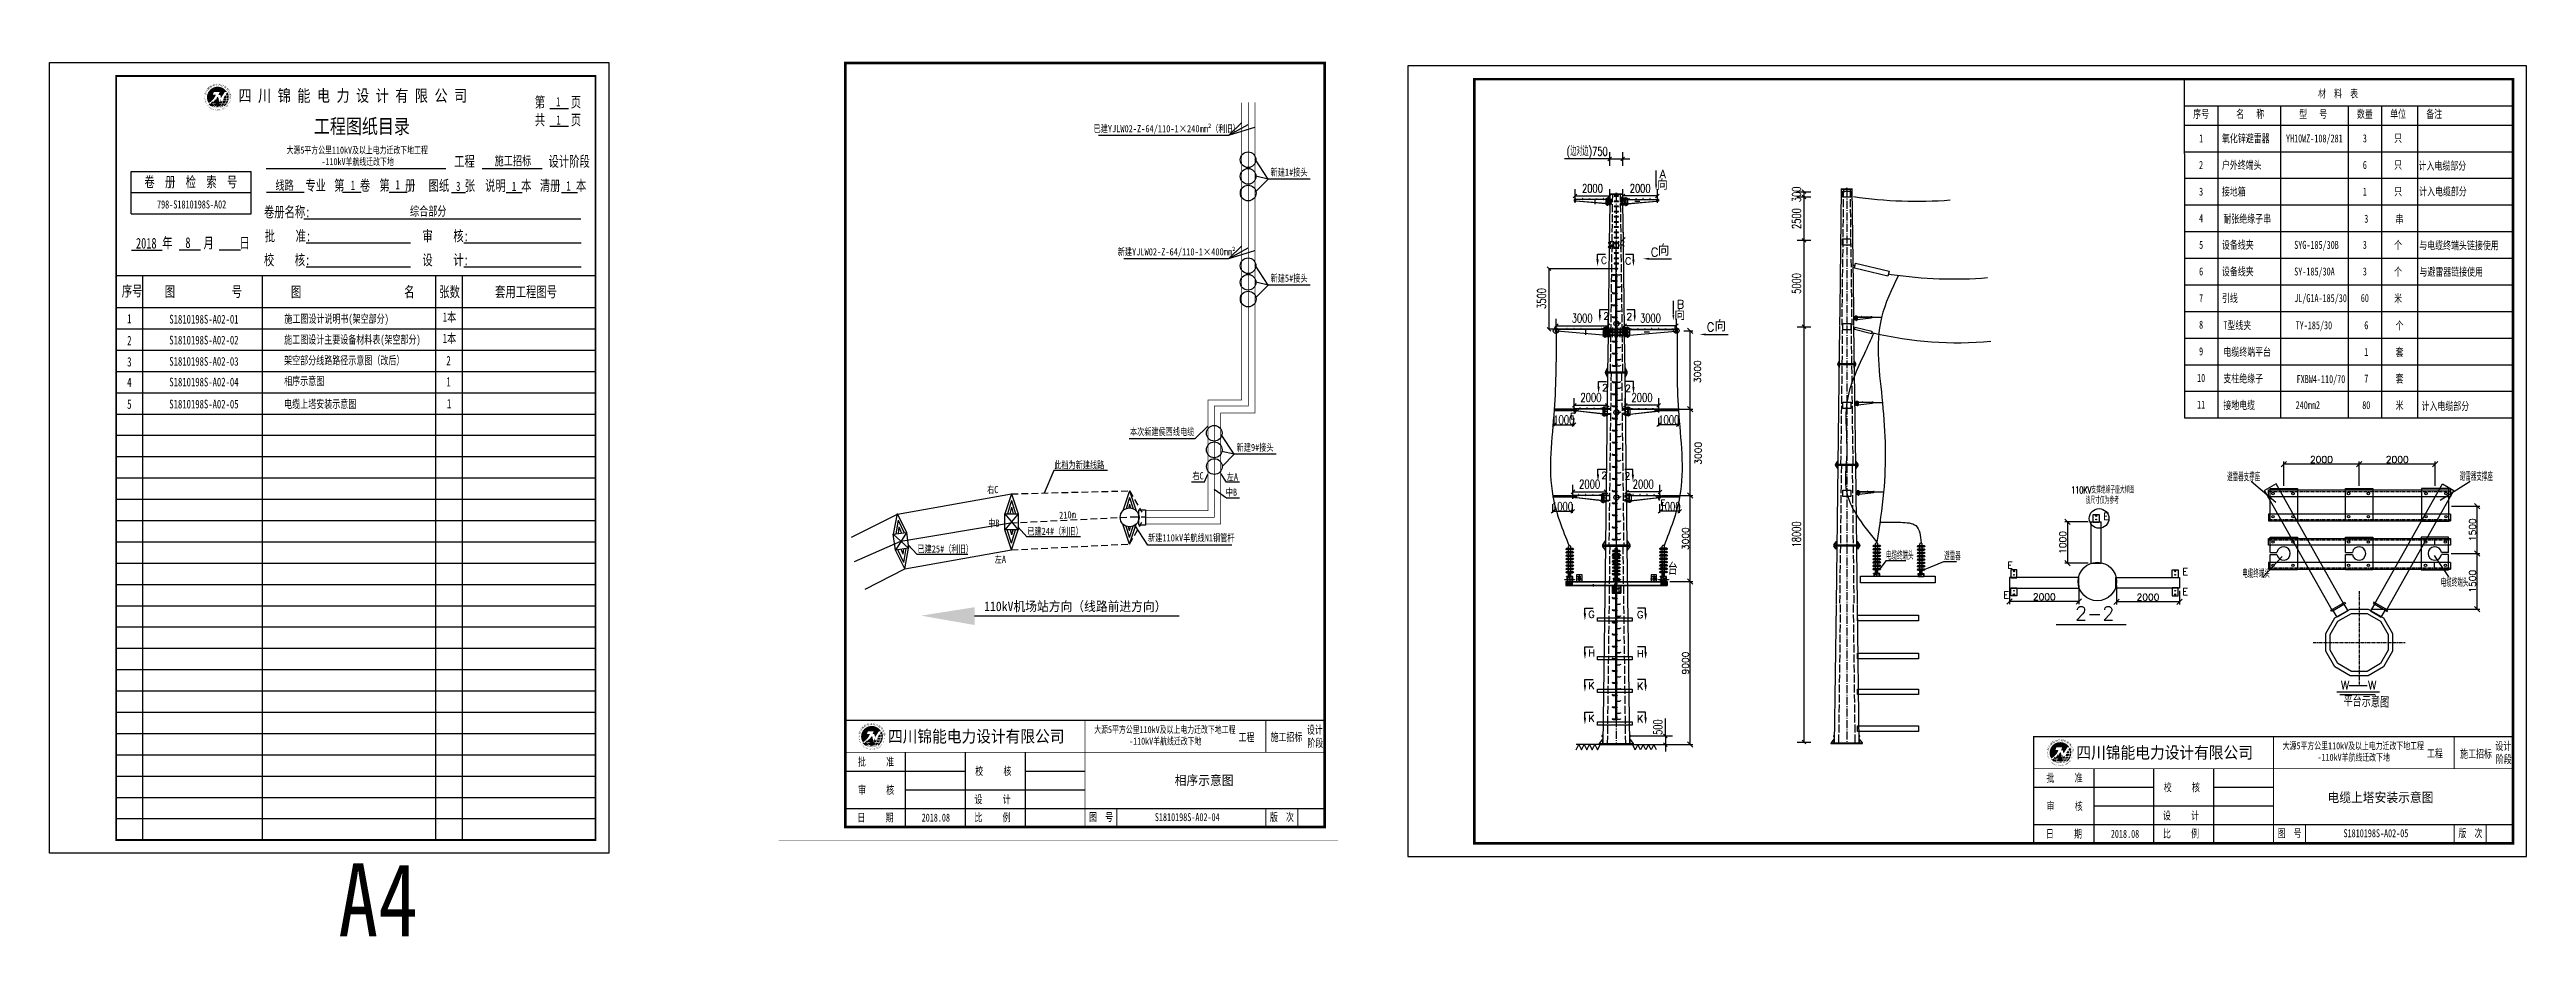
# Model space of a CAD drawing. Header units: inches. Extents: x 16 to 946, y -28 to 305.
import ezdxf
from ezdxf.enums import TextEntityAlignment as Align

# ---------------------------------------------------------------- set-up
doc = ezdxf.new("R2010")
doc.units = ezdxf.units.IN
doc.header["$MEASUREMENT"] = 0
for name, pattern in [('CENTER', [2, 1.25, -0.25, 0.25, -0.25]), ('DASHED', [0.75, 0.5, -0.25]), ('双点划线', [4.7, 3, -0.5, 0.1, -0.5, 0.1, -0.5]), ('点划线', [4.35, 3, -0.54, 0.27, -0.54]), ('虚线', [3.75, 3, -0.75])]:
    doc.linetypes.add(name, pattern=pattern)
for name, color, linetype in [('1', 7, 'Continuous'), ('2', 1, 'CENTER'), ('3', 3, 'Continuous'), ('ASHADE', 7, 'Continuous'), ('CENTER', 1, 'CENTER'), ('DASHED', 6, 'DASHED'), ('DIM', 3, 'Continuous'), ('DRAW', 7, 'Continuous'), ('DRAW-XI', 4, 'Continuous'), ('中线层', 2, '点划线'), ('原状电力线', 7, 'Continuous'), ('图形层', 7, 'Continuous'), ('图框', 84, 'Continuous'), ('图框－字', 40, 'Continuous'), ('尺寸标注线层', 1, 'Continuous'), ('标注文字层', 7, 'Continuous'), ('标注线层', 3, 'Continuous'), ('火曲线层', 3, '双点划线'), ('焊缝线层', 3, 'Continuous'), ('表格层', 3, 'Continuous'), ('隐藏线层', 1, '虚线')]:
    doc.layers.add(name, color=color, linetype=linetype)
doc.layers.add('尺寸线', color=5, linetype='Continuous', lineweight=20)
doc.styles.add('ACC', font='tssdeng.shx', dxfattribs={"width": 0.7, "bigfont": 'hztxt.shx'})
doc.styles.add('DXFS', font='txt8.shx', dxfattribs={"width": 0.7, "bigfont": 'hztxt.shx'})
doc.styles.get("Standard").update_dxf_attribs({"font": 'txt', "bigfont": 'gbcbig.shx'})
doc.styles.add('仿宋', font='', dxfattribs={"width": 0.68})
doc.styles.add('宋体-0.71', font='', dxfattribs={"width": 0.71})
doc.styles.add('宋体-0.8', font='', dxfattribs={"width": 0.8})
doc.styles.add('宋体-0.9', font='', dxfattribs={"width": 0.9})
doc.styles.add('宋体B', font='', dxfattribs={"width": 0.75, "height": 3.5})
doc.styles.add('宋体－0.71', font='', dxfattribs={"width": 0.71})
doc.styles.get('仿宋').set_extended_font_data('FangSong_GB2312')
doc.styles.get('宋体-0.71').set_extended_font_data('SimSun')
doc.styles.get('宋体-0.8').set_extended_font_data('SimSun')
doc.styles.get('宋体-0.9').set_extended_font_data('SimSun')
doc.styles.get('宋体B').set_extended_font_data('SimSun')
doc.styles.get('宋体－0.71').set_extended_font_data('SimSun')
doc.dimstyles.new('STANDARD$0', dxfattribs={"dimtxt": 2.5, "dimasz": 2, "dimexe": 1, "dimexo": 1, "dimgap": 0.5, "dimtad": 1, "dimdec": 0, "dimlfac": 100, "dimzin": 10, "dimdsep": 46, "dimlunit": 6, "dimtxsty": 'Standard', "dimblk1": 'OBLIQUE', "dimblk2": 'OBLIQUE', "dimsah": 1, "dimcen": 2.5, "dimclrd": 6, "dimclre": 6, "dimclrt": 2, "dimadec": 0, "dimazin": 0, "dimtfac": 1, "dimtdec": 0, "dimtofl": 0, "dimtmove": 0, "dimatfit": 3, "dimldrblk": 'OBLIQUE', "dimfxl": 1, "dimtolj": 1, "dimtzin": 10, "dimarcsym": 0})

msp = doc.modelspace()

# ---------------------------------------------------------------- texts
at = {"color": 0}
for s, height, style, width, p in [('1', 3.5, '宋体B', 0.7, (205.916, 283.665)), ('1', 3.5, '宋体B', 0.7, (206.005, 276.762)), ('施工招标', 3.5, '宋体B', 0.7, (182.862, 261.519)), ('线路', 3.5, '宋体B', 0.7, (100.558, 252.312)), ('1', 3.5, '宋体B', 0.7, (128.795, 252.312)), ('1', 3.5, '宋体B', 0.7, (145.624, 252.51)), ('3', 3.5, '宋体B', 0.7, (168.351, 251.901)), ('1', 3.5, '宋体B', 0.7, (189.322, 251.883)), ('1', 3.5, '宋体B', 0.7, (209.765, 252.067)), ('综合部分', 3.5, '宋体B', 0.7, (151.054, 242.605)), ('1', 3.5, '宋体B', 0.7, (44.866, 202.125)), ('施工图设计说明书(架空部分)', 3.07248, '宋体B', 0.7, (103.892, 202.344)), ('1本', 3.5, '宋体B', 0.7, (163.343, 202.795)), ('2', 3.5, '宋体B', 0.7, (44.866, 193.967)), ('施工图设计主要设备材料表(架空部分)', 3.07248, '宋体B', 0.7, (103.822, 194.536)), ('1本', 3.5, '宋体B', 0.7, (163.343, 194.795)), ('3', 3.5, '宋体B', 0.7, (44.866, 185.967)), ('架空部分线路路径示意图（改后）', 3.07248, '宋体B', 0.7, (103.817, 186.707)), ('2', 3.5, '宋体B', 0.7, (164.723, 186.433)), ('4', 3.5, '宋体B', 0.7, (44.866, 178.282)), ('相序示意图', 3.0725, '宋体B', 0.7, (103.817, 178.956)), ('1', 3.5, '宋体B', 0.7, (164.723, 178.449)), ('5', 3.5, '宋体B', 0.7, (44.866, 170.046)), ('电缆上塔安装示意图', 3.0725, '宋体B', 0.7, (103.817, 170.319)), ('1', 3.5, '宋体B', 0.7, (164.934, 170.235)), ('110kV机场站方向（线路前进方向）', 3.6, '宋体-0.9', 0.9, (366.625, 94.059)), ('四川锦能电力设计有限公司', 4.5, '宋体-0.9', 0.9, (330.523, 44.768)), ('工程', 3, '宋体-0.71', 0.71, (462.153, 45.178)), ('施工招标', 3, '宋体-0.71', 0.71, (474.199, 45.278)), ('设计', 3, '宋体-0.71', 0.71, (487.826, 47.99)), ('批     准', 3, '宋体-0.71', 0.71, (319.264, 35.961)), ('阶段', 3, '宋体-0.71', 0.71, (488.012, 43.033)), ('审     核', 3, '宋体-0.71', 0.71, (319.309, 25.361)), ('校     核', 3, '宋体-0.71', 0.71, (363.318, 32.436)), ('相序示意图', 3.6, '宋体-0.9', 0.9, (438.195, 28.715)), ('设     计', 3, '宋体-0.71', 0.71, (363.023, 21.847)), ('版  次', 3, '宋体-0.71', 0.71, (473.95, 15.21)), ('日     期', 3, '宋体-0.71', 0.71, (319.059, 15.008)), ('2018.08', 3, '宋体-0.71', 0.71, (343.183, 15.008)), ('比     例', 3, '宋体-0.71', 0.71, (363.023, 15.084)), ('图  号', 3, '宋体-0.71', 0.71, (406.051, 15.21)), ('S1810198S-A02-04', 3, '宋体-0.71', 0.71, (430.741, 15.178))]:
    msp.add_text(s, height=height, dxfattribs=dict(at, style=style, width=width)).set_placement(p)
at = {"color": 0, "style": '宋体B', "width": 0.7}
for s, height, p, p2 in [('798-S1810198S-A02', 3.07248, (56.077, 245.312), (82.077, 245.312)), ('S1810198S-A02-01', 3.26451, (60.703, 202.089), (86.703, 202.089)), ('S1810198S-A02-02', 3.26451, (60.703, 194.248), (86.703, 194.248)), ('S1810198S-A02-03', 3.26451, (60.703, 186.248), (86.703, 186.248)), ('S1810198S-A02-04', 3.26451, (60.703, 178.496), (86.703, 178.496)), ('S1810198S-A02-05', 3.26451, (60.703, 170.209), (86.703, 170.209))]:
    msp.add_text(s, height=height, dxfattribs=at).set_placement(p, p2, align=Align.ALIGNED)
at = {"color": 7, "style": '仿宋', "width": 0.68}
for s, height, p in [('平台', 3.96, (619.631, 108.323)), ('平台示意图', 3.6, (877.001, 58.687))]:
    msp.add_text(s, height=height, rotation=358.124186, dxfattribs=at).set_placement(p)
msp.add_text('2-2', height=5.184).set_placement((776.288, 90.609))
for s, height, style, width, p in [('四川锦能电力设计有限公司', 4.5, '宋体-0.9', 0.9, (776.757, 38.681)), ('工程', 3, '宋体-0.71', 0.71, (908.387, 39.091)), ('施工招标', 3, '宋体-0.71', 0.71, (920.845, 38.99)), ('设计', 3, '宋体-0.71', 0.71, (934.061, 41.902)), ('阶段', 3, '宋体-0.71', 0.71, (934.246, 36.945)), ('批     准', 3, '宋体-0.71', 0.71, (765.498, 29.874)), ('校     核', 3, '宋体-0.71', 0.71, (809.553, 26.349)), ('审     核', 3, '宋体-0.71', 0.71, (765.544, 19.273)), ('设     计', 3, '宋体-0.71', 0.71, (809.257, 15.76)), ('电缆上塔安装示意图', 3.6, '宋体-0.9', 0.9, (871.045, 22.29)), ('日     期', 3, '宋体-0.71', 0.71, (765.294, 8.92)), ('2018.08', 3, '宋体-0.71', 0.71, (789.687, 8.92)), ('比     例', 3, '宋体-0.71', 0.71, (809.257, 8.996)), ('图  号', 3, '宋体-0.71', 0.71, (852.286, 9.123)), ('S1810198S-A02-05', 3, '宋体-0.71', 0.71, (877.057, 9.136)), ('版  次', 3, '宋体-0.71', 0.71, (920.184, 9.123))]:
    msp.add_text(s, height=height, dxfattribs=dict(style=style, width=width)).set_placement(p)
at = {"layer": '3'}
for s, height, p in [('C', 2.595, (598.229, 224.536)), ('C', 2.595, (607.28, 224.276)), ('2', 2.595, (599.093, 203.672)), ('2', 2.595, (607.767, 203.412)), ('2', 2.595, (598.622, 176.733)), ('2', 2.595, (607.295, 176.473)), ('2', 2.595, (598.4, 143.775)), ('2', 2.595, (607.074, 143.515)), ('G', 2.64, (593.521, 91.507)), ('G', 2.64, (611.803, 91.363)), ('H', 2.64, (593.521, 76.959)), ('H', 2.64, (611.803, 76.815)), ('K', 2.64, (593.521, 64.692)), ('K', 2.64, (611.803, 64.548)), ('K', 2.64, (593.521, 52.426)), ('K', 2.64, (611.803, 52.282))]:
    msp.add_text(s, height=height, dxfattribs=at).set_placement(p)
for p in [(877.666, 66.247), (887.862, 66.247)]:
    msp.add_attdef('W', text='', height=3.2, dxfattribs=at).set_placement(p, align=Align.MIDDLE)
at = {"layer": 'DIM', "color": 0, "width": 0.7}
for s, p in [('避雷器支撑座', (833.38, 142.886)), ('避雷器支撑座', (920.744, 143.065)), ('电缆终端头', (705.286, 113.382)), ('避雷器', (727.118, 113.145)), ('电缆终端头', (839.055, 106.575)), ('电缆终端头', (913.581, 103.231))]:
    msp.add_text(s, height=2.9461, dxfattribs=at).set_placement(p)
at = {"layer": 'DRAW', "color": 2, "char_height": 2.5, "attachment_point": 5, "rotation": 90}
for insert in [(634.505, 184.01), (634.758, 153.363), (629.973, 121.296)]:
    msp.add_mtext('3000', dxfattribs=dict(at, insert=insert))
at = {"layer": '原状电力线', "style": '宋体B', "width": 0.7}
for s, p in [('大源5平方公里110kV及以上电力迁改下地工程', (131.258, 267.257)), ('-110kV羊航线迁改下地', (131.407, 262.917)), ('大源5平方公里110kV及以上电力迁改下地工程', (434.5, 49.578)), ('-110kV羊航线迁改下地', (434.649, 45.238)), ('大源5平方公里110kV及以上电力迁改下地工程', (880.734, 43.49)), ('-110kV羊航线迁改下地', (880.884, 39.15))]:
    msp.add_text(s, height=2.64, dxfattribs=at).set_placement(p, align=Align.MIDDLE_CENTER)
at = {"layer": '图框－字', "color": 0}
for s, height, style, width, p in [('四 川 锦 能 电 力 设 计 有 限 公 司', 4.5, '宋体-0.8', 0.8, (86.678, 285.462)), ('材  料  表', 3, '宋体-0.71', 0.71, (867.489, 286.963)), ('工程图纸目录', 5.5, '宋体-0.8', 0.8, (115.005, 273.455)), ('第     页', 4, '宋体-0.71', 0.71, (197.925, 283.292)), ('共     页', 4, '宋体-0.71', 0.71, (197.925, 276.592)), ('工程', 4, '宋体-0.71', 0.71, (167.665, 261.014)), ('设计阶段', 4, '宋体-0.71', 0.71, (203.094, 261.014)), ('新建1#接头', 2.7, '宋体-0.71', 0.71, (474.221, 257.597, 2.301)), ('卷  册  检  索  号', 4, '宋体-0.71', 0.71, (51.368, 253.316)), ('专业', 4, '宋体-0.71', 0.71, (111.79, 252.014)), ('第   卷', 4, '宋体-0.71', 0.71, (122.587, 252.014)), ('第   册', 4, '宋体-0.71', 0.71, (139.562, 252.014)), ('图纸   张', 4, '宋体-0.71', 0.71, (158.068, 251.942)), ('说明   本', 4, '宋体-0.71', 0.71, (179.26, 251.942)), ('清册   本', 4, '宋体-0.71', 0.71, (199.818, 251.942)), ('卷册名称:', 4, '宋体-0.71', 0.71, (96.243, 242.014)), ('2018', 4, '宋体-0.71', 0.71, (48.189, 230.275)), ('年      月     日', 4, '宋体-0.71', 0.71, (58.068, 230.379)), ('8', 4, '宋体-0.71', 0.71, (66.736, 230.498)), ('批    准:', 4, '宋体-0.71', 0.71, (96.535, 233.014)), ('审    核:', 4, '宋体-0.71', 0.71, (155.727, 233.014)), ('校    核:', 4, '宋体-0.71', 0.71, (96.209, 224.014)), ('设    计:', 4, '宋体-0.71', 0.71, (155.727, 224.014)), ('序号', 4, '宋体-0.71', 0.71, (42.867, 212.311)), ('图           号', 4, '宋体-0.71', 0.71, (58.992, 212.134)), ('图                    名', 4, '宋体-0.71', 0.71, (106.375, 212.026)), ('张数', 4, '宋体-0.71', 0.71, (162.068, 212.026)), ('套用工程图号', 4, '宋体-0.71', 0.71, (183.01, 212.026)), ('新建5#接头', 2.7, '宋体-0.71', 0.71, (474.221, 217.784, 2.301)), ('此档为新建线路', 2.7, '宋体-0.71', 0.71, (392.972, 147.642, 2.301)), ('新建9#接头', 2.7, '宋体-0.71', 0.71, (461.452, 154.207, 2.301)), ('已建24#（利旧）', 2.7, '宋体-0.71', 0.71, (382.886, 122.701, 2.301)), ('新建110kV羊航线N1钢管杆', 2.7, '宋体-0.71', 0.71, (428.2, 120.251, 2.301)), ('已建25#（利旧）', 2.7, '宋体-0.71', 0.71, (341.615, 116.069, 2.301)), ('A4', 27.5, '宋体-0.8', 0.8, (124.155, -28.158))]:
    msp.add_text(s, height=height, dxfattribs=dict(at, style=style, width=width)).set_placement(p)
at = {"layer": '图框－字', "color": 0, "style": '宋体-0.71', "width": 0.71}
for s, p in [('序号', (823.581, 280.92)), ('名   称', (842.021, 280.906)), ('型   号', (865.652, 280.84)), ('数量', (885.059, 280.92)), ('单位', (897.559, 280.92)), ('备注', (911.081, 280.92)), ('1', (823.581, 271.643)), ('3', (885.059, 271.643)), ('只', (897.559, 271.643)), ('2', (823.581, 261.643)), ('6', (885.059, 261.643)), ('只', (897.559, 261.643)), ('计入电缆部分', (914.167, 261.455)), ('3', (823.581, 251.643)), ('1', (885.059, 251.643)), ('只', (897.559, 251.643)), ('计入电缆部分', (914.389, 251.794)), ('4', (823.581, 241.643)), ('3', (885.604, 241.441)), ('串', (898.104, 241.441)), ('5', (823.581, 231.643)), ('3', (885.059, 231.643)), ('个', (897.559, 231.643)), ('与电缆终端头链接使用', (920.408, 231.54)), ('个', (897.559, 221.643)), ('与避雷器链接使用', (917.499, 221.628)), ('6', (823.581, 221.643)), ('3', (885.059, 221.643)), ('7', (823.581, 211.643)), ('60', (885.059, 211.643)), ('米', (897.559, 211.643)), ('8', (823.581, 201.643)), ('6', (885.604, 201.441)), ('个', (898.104, 201.441)), ('9', (823.581, 191.643)), ('1', (885.604, 191.441)), ('套', (898.104, 191.441)), ('10', (823.581, 181.643)), ('FXBW4-110/70', (868.586, 180.985)), ('7', (885.604, 181.441)), ('套', (898.104, 181.441)), ('11', (823.581, 171.643)), ('80', (885.604, 171.441)), ('米', (898.104, 171.441)), ('计入电缆部分', (915.286, 171.168))]:
    msp.add_text(s, height=3, dxfattribs=at).set_placement(p, align=Align.MIDDLE)
for s, p in [('已建YJLW02-Z-64/110-1×240mm²（利旧）', (435.209, 273.953)), ('新建YJLW02-Z-64/110-1×400mm²', (438.918, 227.689)), ('本次新建侯西线电缆', (433.482, 160.127)), ('右C', (369.865, 138.378)), ('右C', (446.958, 143.557)), ('中B', (459.494, 137.411)), ('左A', (459.849, 143.082)), ('中B', (370.302, 125.773)), ('左A', (372.738, 112.167))]:
    msp.add_text(s, height=2.7, dxfattribs=at).set_placement(p, align=Align.CENTER)
for s, p in [('氧化锌避雷器', (831.384, 271.643)), ('YH10WZ-108/281', (855.45, 271.643)), ('户外终端头', (831.384, 261.643)), ('接地箱', (831.384, 251.643)), ('耐张绝缘子串', (831.929, 241.441)), ('设备线夹', (831.384, 231.643)), ('SYG-185/30B', (858.536, 231.643)), ('设备线夹', (831.384, 221.643)), ('SY-185/30A', (858.536, 221.643)), ('引线', (831.384, 211.643)), ('JL/G1A-185/30', (858.536, 211.643)), ('T型线夹', (831.929, 201.441)), ('TY-185/30', (859.081, 201.441)), ('电缆终端平台', (831.929, 191.441)), ('支柱绝缘子', (831.929, 181.441)), ('接地电缆', (831.929, 171.441)), ('240mm2', (859.081, 171.441))]:
    msp.add_text(s, height=3, dxfattribs=at).set_placement(p, align=Align.MIDDLE_LEFT)
msp.add_text('210m', height=2.7, rotation=3.174915, dxfattribs=at).set_placement((394.887, 128.708, 2.301))
at = {"layer": '标注线层', "width": 0.7}
for s, height, p in [('(边对边)750', 3.25, (593.081, 265.149)), ('2000', 3.25, (595.044, 251.26)), ('2000', 3.25, (612.969, 251.26)), ('3000', 3.25, (591.179, 202.51)), ('3000', 3.25, (616.834, 202.51)), ('1000', 3.3, (584.296, 164.25)), ('2000', 3.3, (594.478, 172.641)), ('2000', 3.3, (613.658, 172.624)), ('1000', 3.3, (623.717, 164.25)), ('2000', 3.3, (593.985, 140.123)), ('2000', 3.3, (614.121, 140.106)), ('1000', 3.3, (583.803, 131.732)), ('1000', 3.3, (624.179, 131.732))]:
    msp.add_text(s, height=height, dxfattribs=at).set_placement(p, align=Align.CENTER)
for s, p in [('300', (673.264, 250.604)), ('2500', (673.264, 241.504)), ('3500', (577.586, 211.5)), ('5000', (673.264, 217.129)), ('18000', (673.264, 122.879)), ('500', (621.228, 50.47))]:
    msp.add_text(s, height=3.25, rotation=90, dxfattribs=at).set_placement(p, align=Align.CENTER)
at = {"layer": '表格层', "color": 7}
for s, height, style, p in [('向', 3.97, 'ACC', (619.341, 252.319)), ('A', 3.089, 'DXFS', (620.228, 256.7)), ('C', 3.3, 'DXFS', (616.882, 227.262)), ('向', 4.241, 'ACC', (619.655, 227.592)), ('向', 3.97, 'ACC', (625.833, 203.419)), ('B', 3.089, 'DXFS', (626.72, 207.801)), ('C', 3.3, 'DXFS', (637.902, 199.149)), ('向', 4.241, 'ACC', (640.925, 199.168)), ('E', 2.224, 'DXFS', (586.73, 166.203)), ('E', 2.224, 'DXFS', (620.633, 133.685)), ('E', 2.595, 'DXFS', (786.896, 128.382)), ('E', 2.595, 'DXFS', (750.78, 110.02)), ('E', 2.595, 'DXFS', (816.542, 107.609)), ('E', 2.595, 'DXFS', (816.542, 100.082)), ('E', 2.595, 'DXFS', (749.36, 98.862))]:
    msp.add_text(s, height=height, dxfattribs=dict(at, style=style)).set_placement(p)
at = {"layer": '表格层', "color": 7, "width": 0.7}
for s, p in [('110KV支撑绝缘子座大样图', (774.816, 138.294)), ('该尺寸仅为参考', (780.23, 134.34))]:
    msp.add_text(s, height=2.548, dxfattribs=at).set_placement(p)
at = {"layer": '表格层', "color": 7, "style": 'DXFS', "text_generation_flag": 2}
msp.add_text('E', height=0.741, dxfattribs=at).set_placement((588.933, 136.667))

# ---------------------------------------------------------------- blocks, each defined once
blk = doc.blocks.new('锦能logo')
h = blk.add_hatch(color=256)
h.set_gradient(color1=(0, 0, 255), color2=(209, 209, 255), rotation=135, one_color=1, tint=0.91, name='CURVED')
h.paths.add_polyline_path([(2956.98, 7398.65, 0.143789), (2957.62, 7396.49, 0.18278), (2960.32, 7399.67), (2959.18, 7399.67), (2959.55, 7400.67), (2961.71, 7400.67), (2961.29, 7399.56), (2961.94, 7399.56), (2962.23, 7398.38), (2963.68, 7400.67), (2964.43, 7400.67, 0.7651)])
h = blk.add_hatch(color=256)
edge = h.paths.add_edge_path()
edge.add_ellipse((2960.98, 7398.65), major_axis=(0, 4), ratio=0.222792, start_angle=112.99399, end_angle=123.36701, ccw=False)
edge.add_arc((2957.63, 7401.12), 4.76, 290.43029, 302.16283, ccw=False)
edge.add_spline(control_points=[(2959.29, 7396.66), (2959.31, 7396.59), (2959.34, 7396.52), (2959.36, 7396.45)], knot_values=[2.110627, 2.110627, 2.110627, 2.110627, 2.174523, 2.174523, 2.174523, 2.174523], degree=3, periodic=0)
edge.add_line((2959.36, 7396.45), (2960.24, 7396.45))
edge = h.paths.add_edge_path()
edge.add_ellipse((2960.98, 7398.65), major_axis=(0, 4), ratio=0.548638, start_angle=120.98695, end_angle=123.36701, ccw=False)
edge.add_arc((2957.63, 7401.12), 4.76, 281.33659, 288.0218, ccw=False)
edge.add_line((2958.56, 7396.45), (2959.15, 7396.45))
edge = h.paths.add_edge_path()
edge.add_ellipse((2960.98, 7398.65), major_axis=(0, 4), ratio=0.886255, start_angle=126.8699, end_angle=143.1301, ccw=False)
edge.add_line((2958.15, 7396.25), (2957.78, 7396.25))
edge.add_arc((2960.98, 7398.65), 4, 216.8699, 233.1301)
edge.add_line((2958.58, 7395.45), (2958.85, 7395.45))
edge = h.paths.add_edge_path()
edge.add_ellipse((2960.98, 7398.65), major_axis=(0, 4), ratio=0.548638, start_angle=126.8699, end_angle=143.1301, ccw=False)
edge.add_line((2959.23, 7396.25), (2958.39, 7396.25))
edge.add_spline(control_points=[(2958.39, 7396.25), (2958.43, 7396.2), (2958.47, 7396.14), (2958.51, 7396.09)], knot_values=[2.251264, 2.251264, 2.251264, 2.251264, 2.308951, 2.308951, 2.308951, 2.308951], degree=3, periodic=0)
edge.add_spline(control_points=[(2958.51, 7396.09), (2958.58, 7396.01), (2958.65, 7395.93), (2958.72, 7395.86)], knot_values=[2.308951, 2.308951, 2.308951, 2.308951, 2.395547, 2.395547, 2.395547, 2.395547], degree=3, periodic=0)
edge.add_spline(control_points=[(2958.72, 7395.86), (2958.78, 7395.79), (2958.85, 7395.72), (2958.92, 7395.66)], knot_values=[2.395547, 2.395547, 2.395547, 2.395547, 2.475106, 2.475106, 2.475106, 2.475106], degree=3, periodic=0)
edge.add_spline(control_points=[(2958.92, 7395.66), (2959, 7395.59), (2959.08, 7395.53), (2959.16, 7395.47)], knot_values=[2.475106, 2.475106, 2.475106, 2.475106, 2.561933, 2.561933, 2.561933, 2.561933], degree=3, periodic=0)
edge.add_spline(control_points=[(2959.16, 7395.47), (2959.16, 7395.46), (2959.17, 7395.46), (2959.18, 7395.45)], knot_values=[2.561933, 2.561933, 2.561933, 2.561933, 2.568995, 2.568995, 2.568995, 2.568995], degree=3, periodic=0)
edge.add_line((2959.18, 7395.45), (2959.66, 7395.45))
edge = h.paths.add_edge_path()
edge.add_ellipse((2960.98, 7398.65), major_axis=(0, 4), ratio=0.222792, start_angle=126.8699, end_angle=143.1301, ccw=False)
edge.add_line((2960.27, 7396.25), (2959.44, 7396.25))
edge.add_spline(control_points=[(2959.44, 7396.25), (2959.57, 7395.97), (2959.71, 7395.72), (2959.89, 7395.49), (2959.9, 7395.47), (2959.92, 7395.45)], knot_values=[2.239461, 2.239461, 2.239461, 2.239461, 2.525165, 2.525165, 2.553069, 2.553069, 2.553069, 2.553069], degree=3, periodic=0)
edge.add_line((2959.92, 7395.45), (2960.45, 7395.45))
edge = h.paths.add_edge_path()
edge.add_ellipse((2960.98, 7398.65), major_axis=(0, 4), ratio=0.886255, start_angle=148.21167, end_angle=180, ccw=False)
edge.add_line((2959.11, 7395.25), (2958.87, 7395.25))
edge.add_arc((2960.98, 7398.65), 4, 238.21167, 270)
h = blk.add_hatch(color=256)
edge = h.paths.add_edge_path()
edge.add_line((2960.3, 7397.45), (2961.28, 7397.45))
edge.add_line((2961.28, 7397.45), (2961.03, 7398.65))
edge.add_arc((2949.4, 7404.86), 13.18, 325.83016, 331.92506, ccw=False)
h.paths.add_polyline_path([(2960.66, 7395.45), (2960.47, 7396.25), (2961.49, 7396.25), (2961.31, 7395.45)])
edge = h.paths.add_edge_path()
edge.add_line((2961.55, 7396.68), (2961.52, 7396.45))
edge.add_line((2961.52, 7396.45), (2960.44, 7396.45))
edge.add_line((2960.44, 7396.45), (2960.34, 7397.26))
edge.add_line((2960.34, 7397.26), (2961.33, 7397.25))
edge.add_line((2961.33, 7397.25), (2961.37, 7397.01))
edge.add_arc((2961.87, 7397.07), 0.5, 186.2826, 230.69202)
h.paths.add_polyline_path([(2959.29, 7396.66), (2960.16, 7397.09), (2960.14, 7397.26)])
h = blk.add_hatch(color=256)
edge = h.paths.add_edge_path()
edge.add_ellipse((2960.98, 7398.65), major_axis=(0, 4), ratio=0.548638, start_angle=148.21167, end_angle=156.43498, ccw=False)
edge.add_line((2959.83, 7395.25), (2959.49, 7395.25))
edge.add_spline(control_points=[(2959.49, 7395.25), (2959.5, 7395.25), (2959.51, 7395.24), (2959.71, 7395.13), (2959.9, 7395.05), (2960.1, 7394.99)], knot_values=[2.675862, 2.675862, 2.675862, 2.675862, 2.685596, 2.685596, 2.874262, 2.874262, 2.874262, 2.874262], degree=3, periodic=0)
edge = h.paths.add_edge_path()
edge.add_ellipse((2960.98, 7398.65), major_axis=(0, 4), ratio=0.222792, start_angle=148.21167, end_angle=159.73503, ccw=False)
edge.add_line((2960.51, 7395.25), (2960.1, 7395.25))
edge.add_spline(control_points=[(2960.1, 7395.25), (2960.27, 7395.09), (2960.45, 7394.98), (2960.64, 7394.91), (2960.66, 7394.91), (2960.67, 7394.9)], knot_values=[2.660183, 2.660183, 2.660183, 2.660183, 2.946026, 2.946026, 2.973172, 2.973172, 2.973172, 2.973172], degree=3, periodic=0)
edge = h.paths.add_edge_path(flags=17)
edge.add_spline(control_points=[(2961.86, 7394.99), (2962.07, 7395.05), (2962.28, 7395.14), (2962.47, 7395.25)], knot_values=[3.408957, 3.408957, 3.408957, 3.408957, 3.607306, 3.607306, 3.607306, 3.607306], degree=3, periodic=0)
edge.add_line((2962.47, 7395.25), (2962.14, 7395.25))
edge.add_ellipse((2960.98, 7398.65), major_axis=(0, 4), ratio=0.548638, start_angle=203.56773, end_angle=211.78833, ccw=False)
edge = h.paths.add_edge_path()
edge.add_line((2963.09, 7395.25), (2962.85, 7395.25))
edge.add_ellipse((2960.98, 7398.65), major_axis=(0, 4), ratio=0.886255, start_angle=180, end_angle=211.78833, ccw=False)
edge.add_arc((2960.98, 7398.65), 4, 270, 301.78833)
h = blk.add_hatch(color=256)
edge = h.paths.add_edge_path()
edge.add_spline(control_points=[(2960.98, 7394.85), (2960.98, 7394.85), (2960.99, 7394.86), (2961.04, 7394.89), (2961.07, 7394.93), (2961.15, 7395.05), (2961.19, 7395.14), (2961.24, 7395.25)], knot_values=[3.169312, 3.169312, 3.169312, 3.169312, 3.323782, 3.323782, 3.478251, 3.478251, 3.660927, 3.660927, 3.660927, 3.660927], degree=3, periodic=0)
edge.add_line((2961.24, 7395.25), (2960.73, 7395.25))
edge.add_spline(control_points=[(2960.73, 7395.25), (2960.78, 7395.11), (2960.84, 7395.01), (2960.92, 7394.89), (2960.95, 7394.87), (2960.98, 7394.85), (2960.98, 7394.85), (2960.98, 7394.85)], knot_values=[2.622272, 2.622272, 2.622272, 2.622272, 2.850686, 2.850686, 3.018171, 3.018171, 3.113873, 3.113873, 3.113873, 3.113873], degree=3, periodic=0)
h = blk.add_hatch(color=256)
edge = h.paths.add_edge_path()
edge.add_spline(control_points=[(2962.87, 7397.45), (2962.89, 7397.54), (2962.9, 7397.63), (2962.91, 7397.72)], knot_values=[4.398468, 4.398468, 4.398468, 4.398468, 4.469671, 4.469671, 4.469671, 4.469671], degree=3, periodic=0)
edge.add_line((2962.91, 7397.72), (2962.73, 7397.45))
edge.add_line((2962.73, 7397.45), (2962.87, 7397.45))
edge = h.paths.add_edge_path()
edge.add_spline(control_points=[(2962.6, 7396.45), (2962.64, 7396.56), (2962.68, 7396.67), (2962.76, 7396.93), (2962.8, 7397.09), (2962.83, 7397.25)], knot_values=[4.108646, 4.108646, 4.108646, 4.108646, 4.208608, 4.208608, 4.343707, 4.343707, 4.343707, 4.343707], degree=3, periodic=0)
edge.add_line((2962.83, 7397.25), (2962.6, 7397.25))
edge.add_line((2962.6, 7397.25), (2962.27, 7396.77))
edge.add_arc((2961.87, 7397.07), 0.5, 255.2324, 323.28964, ccw=False)
edge.add_ellipse((2960.98, 7398.65), major_axis=(0, 4), ratio=0.222792, start_angle=236.63299, end_angle=238.82013, ccw=False)
edge.add_line((2961.73, 7396.45), (2962.6, 7396.45))
edge = h.paths.add_edge_path()
edge.add_spline(control_points=[(2962.04, 7395.45), (2962.08, 7395.49), (2962.11, 7395.53), (2962.28, 7395.77), (2962.41, 7396), (2962.52, 7396.25)], knot_values=[3.730063, 3.730063, 3.730063, 3.730063, 3.787747, 3.787747, 4.043715, 4.043715, 4.043715, 4.043715], degree=3, periodic=0)
edge.add_line((2962.52, 7396.25), (2961.69, 7396.25))
edge.add_ellipse((2960.98, 7398.65), major_axis=(0, 4), ratio=0.222792, start_angle=216.8699, end_angle=233.1301, ccw=False)
edge.add_line((2961.52, 7395.45), (2962.04, 7395.45))
edge = h.paths.add_edge_path()
edge.add_spline(control_points=[(2961.69, 7395.11), (2961.71, 7395.13), (2961.73, 7395.14), (2961.76, 7395.16)], knot_values=[3.526918, 3.526918, 3.526918, 3.526918, 3.566033, 3.566033, 3.566033, 3.566033], degree=3, periodic=0)
edge.add_spline(control_points=[(2961.76, 7395.16), (2961.79, 7395.19), (2961.82, 7395.22), (2961.86, 7395.25)], knot_values=[3.566033, 3.566033, 3.566033, 3.566033, 3.621489, 3.621489, 3.621489, 3.621489], degree=3, periodic=0)
edge.add_spline(control_points=[(2961.86, 7395.25), (2961.86, 7395.25), (2961.86, 7395.25), (2961.86, 7395.25)], knot_values=[3.621489, 3.621489, 3.621489, 3.621489, 3.622944, 3.622944, 3.622944, 3.622944], degree=3, periodic=0)
edge.add_line((2961.86, 7395.25), (2961.45, 7395.25))
edge.add_ellipse((2960.98, 7398.65), major_axis=(0, 4), ratio=0.222792, start_angle=200.25933, end_angle=211.78833, ccw=False)
edge.add_spline(control_points=[(2961.29, 7394.9), (2961.31, 7394.91), (2961.32, 7394.91), (2961.34, 7394.92)], knot_values=[3.309936, 3.309936, 3.309936, 3.309936, 3.338035, 3.338035, 3.338035, 3.338035], degree=3, periodic=0)
edge.add_spline(control_points=[(2961.34, 7394.92), (2961.36, 7394.93), (2961.38, 7394.93), (2961.4, 7394.94), (2961.4, 7394.94), (2961.41, 7394.95)], knot_values=[3.338035, 3.338035, 3.338035, 3.338035, 3.366886, 3.366886, 3.375289, 3.375289, 3.375289, 3.375289], degree=3, periodic=0)
edge.add_spline(control_points=[(2961.41, 7394.95), (2961.43, 7394.96), (2961.46, 7394.97), (2961.48, 7394.98)], knot_values=[3.375289, 3.375289, 3.375289, 3.375289, 3.414032, 3.414032, 3.414032, 3.414032], degree=3, periodic=0)
edge.add_spline(control_points=[(2961.48, 7394.98), (2961.5, 7394.99), (2961.53, 7395), (2961.55, 7395.02)], knot_values=[3.414032, 3.414032, 3.414032, 3.414032, 3.450925, 3.450925, 3.450925, 3.450925], degree=3, periodic=0)
edge.add_spline(control_points=[(2961.55, 7395.02), (2961.57, 7395.03), (2961.6, 7395.05), (2961.62, 7395.06)], knot_values=[3.450925, 3.450925, 3.450925, 3.450925, 3.49003, 3.49003, 3.49003, 3.49003], degree=3, periodic=0)
edge.add_spline(control_points=[(2961.62, 7395.06), (2961.64, 7395.08), (2961.66, 7395.09), (2961.69, 7395.11)], knot_values=[3.49003, 3.49003, 3.49003, 3.49003, 3.526918, 3.526918, 3.526918, 3.526918], degree=3, periodic=0)
h = blk.add_hatch(color=256)
edge = h.paths.add_edge_path()
edge.add_spline(control_points=[(2964.32, 7398.45), (2964.33, 7398.72), (2964.32, 7398.99), (2964.28, 7399.25)], knot_values=[4.660049, 4.660049, 4.660049, 4.660049, 4.870036, 4.870036, 4.870036, 4.870036], degree=3, periodic=0)
edge.add_line((2964.28, 7399.25), (2963.95, 7399.25))
edge.add_line((2963.95, 7399.25), (2963.41, 7398.45))
edge.add_line((2963.41, 7398.45), (2964.32, 7398.45))
edge = h.paths.add_edge_path()
edge.add_line((2964.94, 7399.25), (2964.49, 7399.25))
edge.add_ellipse((2960.98, 7398.65), major_axis=(0, 4), ratio=0.886255, start_angle=267.13402, end_angle=278.62693, ccw=False)
edge.add_line((2964.52, 7398.45), (2964.98, 7398.45))
edge.add_arc((2960.98, 7398.65), 4, 357.13402, 360)
edge.add_arc((2960.98, 7398.65), 4, 0, 8.62693)
edge = h.paths.add_edge_path()
edge.add_spline(control_points=[(2964.15, 7397.45), (2964.23, 7397.7), (2964.28, 7397.96), (2964.31, 7398.23), (2964.31, 7398.24), (2964.31, 7398.25)], knot_values=[4.392859, 4.392859, 4.392859, 4.392859, 4.597509, 4.597509, 4.607555, 4.607555, 4.607555, 4.607555], degree=3, periodic=0)
edge.add_line((2964.31, 7398.25), (2963.27, 7398.25))
edge.add_line((2963.27, 7398.25), (2963.15, 7398.08))
edge.add_ellipse((2960.98, 7398.65), major_axis=(0, 4), ratio=0.548638, start_angle=252.5424, end_angle=261.6829, ccw=False)
edge.add_line((2963.07, 7397.45), (2964.15, 7397.45))
edge = h.paths.add_edge_path()
edge.add_line((2964.96, 7398.25), (2964.51, 7398.25))
edge.add_ellipse((2960.98, 7398.65), major_axis=(0, 4), ratio=0.886255, start_angle=252.5424, end_angle=264.26083, ccw=False)
edge.add_line((2964.36, 7397.45), (2964.8, 7397.45))
edge.add_arc((2960.98, 7398.65), 4, 342.5424, 354.26083)
edge = h.paths.add_edge_path()
edge.add_spline(control_points=[(2963.71, 7396.45), (2963.72, 7396.48), (2963.74, 7396.5), (2963.89, 7396.75), (2964, 7397), (2964.09, 7397.25)], knot_values=[4.097935, 4.097935, 4.097935, 4.097935, 4.11953, 4.11953, 4.337107, 4.337107, 4.337107, 4.337107], degree=3, periodic=0)
edge.add_line((2964.09, 7397.25), (2963.04, 7397.25))
edge.add_ellipse((2960.98, 7398.65), major_axis=(0, 4), ratio=0.548638, start_angle=236.63299, end_angle=249.51268, ccw=False)
edge.add_line((2962.81, 7396.45), (2963.71, 7396.45))
edge = h.paths.add_edge_path()
edge.add_line((2964.73, 7397.25), (2964.3, 7397.25))
edge.add_ellipse((2960.98, 7398.65), major_axis=(0, 4), ratio=0.886255, start_angle=236.63299, end_angle=249.51268, ccw=False)
edge.add_line((2963.94, 7396.45), (2964.32, 7396.45))
edge.add_arc((2960.98, 7398.65), 4, 326.63299, 339.51268)
edge = h.paths.add_edge_path()
edge.add_spline(control_points=[(2962.78, 7395.45), (2963.08, 7395.67), (2963.35, 7395.94), (2963.57, 7396.25)], knot_values=[3.714253, 3.714253, 3.714253, 3.714253, 4.031886, 4.031886, 4.031886, 4.031886], degree=3, periodic=0)
edge.add_line((2963.57, 7396.25), (2962.74, 7396.25))
edge.add_ellipse((2960.98, 7398.65), major_axis=(0, 4), ratio=0.548638, start_angle=216.8699, end_angle=233.1301, ccw=False)
edge.add_line((2962.3, 7395.45), (2962.78, 7395.45))
edge = h.paths.add_edge_path()
edge.add_line((2964.18, 7396.25), (2963.82, 7396.25))
edge.add_ellipse((2960.98, 7398.65), major_axis=(0, 4), ratio=0.886255, start_angle=216.8699, end_angle=233.1301, ccw=False)
edge.add_line((2963.11, 7395.45), (2963.38, 7395.45))
edge.add_arc((2960.98, 7398.65), 4, 306.8699, 323.1301)
h = blk.add_hatch(color=256)
edge = h.paths.add_edge_path()
edge.add_line((2964.64, 7400.28), (2964.36, 7399.87))
edge.add_ellipse((2960.98, 7398.65), major_axis=(0, 4), ratio=0.886255, start_angle=281.53696, end_angle=287.65206, ccw=False)
edge.add_line((2964.45, 7399.45), (2964.9, 7399.45))
edge.add_arc((2960.98, 7398.65), 4, 11.53696, 23.96133)
edge = h.paths.add_edge_path()
edge.add_spline(control_points=[(2964.25, 7399.45), (2964.24, 7399.52), (2964.22, 7399.58), (2964.21, 7399.65)], knot_values=[4.923286, 4.923286, 4.923286, 4.923286, 4.974821, 4.974821, 4.974821, 4.974821], degree=3, periodic=0)
edge.add_line((2964.21, 7399.65), (2964.08, 7399.45))
edge.add_line((2964.08, 7399.45), (2964.25, 7399.45))
for p, q in [((2960.14, 7397.26), (2959.29, 7396.66)), ((2959.29, 7396.66), (2960.16, 7397.09)), ((2960.16, 7397.09), (2960.14, 7397.26)), ((2960.3, 7397.45), (2961.28, 7397.45)), ((2960.34, 7397.26), (2961.33, 7397.25)), ((2960.34, 7397.26), (2960.44, 7396.45)), ((2960.44, 7396.45), (2961.52, 7396.45)), ((2960.47, 7396.25), (2961.49, 7396.25)), ((2960.66, 7395.45), (2960.47, 7396.25)), ((2961.31, 7395.45), (2960.66, 7395.45)), ((2961.49, 7396.25), (2961.31, 7395.45)), ((2961.55, 7396.68), (2961.52, 7396.45))]:
    blk.add_line(p, q)
at = {"color": 7, "lineweight": 0}
for p, q in [((2961.28, 7397.45), (2961.03, 7398.65)), ((2961.37, 7397.01), (2961.33, 7397.25)), ((2962.6, 7397.25), (2962.27, 7396.77)), ((2963.95, 7399.25), (2963.41, 7398.45)), ((2964.64, 7400.28), (2964.36, 7399.87))]:
    blk.add_line(p, q, dxfattribs=at)
for centre, radius, start, end in [((2960.98, 7398.65), 4, 216.8699, 233.1301), ((2957.63, 7401.12), 4.76, 281.33659, 288.0218), ((2949.4, 7404.86), 13.18, 325.83016, 331.92506), ((2961.87, 7397.07), 0.5, 186.2826, 230.69202), ((2961.87, 7397.07), 0.5, 255.2324, 323.28964), ((2960.98, 7398.65), 4, 306.8699, 323.1301), ((2960.98, 7398.65), 4, 326.63299, 339.51268), ((2960.98, 7398.65), 4, 11.53696, 23.96133), ((2960.98, 7398.65), 4, 342.5424, 354.26083), ((2960.98, 7398.65), 4, 0, 8.62693)]:
    blk.add_arc(centre, radius, start, end, dxfattribs=at)
for start_param, end_param in [(2.214297, 2.498092), (4.913747, 5.020476)]:
    blk.add_ellipse((2960.98, 7398.65), major_axis=(0, 4), ratio=0.886255, start_param=start_param, end_param=end_param)
blk.add_open_spline([(2958.39, 7396.25), (2958.61, 7395.94), (2958.88, 7395.67), (2959.18, 7395.45)], degree=3)
at = {"width": 1.2}
for s, height, rotation, style, p in [('能', 0.6, 34.09091, '宋体-0.8', (2958.25, 7402.17)), ('电', 0.6, 20.45455, '宋体-0.8', (2959.17, 7402.69)), ('力', 0.6, 6.81818, '宋体-0.71', (2960.19, 7402.99)), ('设', 0.6, 353.18182, '宋体－0.71', (2961.22, 7403.09)), ('计', 0.6, 339.54545, '宋体-0.8', (2962.26, 7402.92)), ('有', 0.6, 325.90909, '宋体-0.8', (2963.23, 7402.48)), ('I', 0.4, 268.41319, '宋体-0.8', (2956.01, 7398.82)), ('S', 0.4, 262.98462, '宋体-0.8', (2956.04, 7399.29)), ('C', 0.4, 273.84176, '宋体-0.8', (2956.01, 7398.35)), ('四', 0.6, 75, '宋体-0.8', (2956.62, 7399.49)), ('H', 0.4, 279.27034, '宋体-0.8', (2956.07, 7397.88)), ('U', 0.4, 284.69891, '宋体-0.8', (2956.16, 7397.42)), ('A', 0.4, 290.12748, '宋体-0.8', (2956.3, 7396.97)), ('川', 0.6, 61.36364, '宋体-0.8', (2956.93, 7400.54)), ('N', 0.4, 295.55605, '宋体-0.8', (2956.48, 7396.53)), ('J', 0.4, 306.41319, '宋体-0.8', (2956.96, 7395.72)), ('锦', 0.6, 47.72727, '宋体-0.9', (2957.51, 7401.42)), ('I', 0.4, 311.84176, '宋体-0.8', (2957.26, 7395.35)), ('N', 0.4, 317.27034, '宋体-0.8', (2957.59, 7395.02)), ('N', 0.4, 322.69891, '宋体-0.8', (2957.94, 7394.71)), ('E', 0.4, 328.12748, '宋体-0.8', (2958.33, 7394.44)), ('N', 0.4, 333.55605, '宋体-0.8', (2958.74, 7394.21)), ('G', 0.4, 338.98462, '宋体-0.8', (2959.17, 7394.02)), ('P', 0.4, 349.84176, '宋体-0.8', (2960.08, 7393.76)), ('O', 0.4, 355.27034, '宋体-0.8', (2960.55, 7393.7)), ('W', 0.4, 0.69891, '宋体-0.8', (2961.02, 7393.68)), ('E', 0.4, 6.12748, '宋体-0.8', (2961.49, 7393.7)), ('R', 0.4, 11.55605, '宋体-0.8', (2961.95, 7393.77)), ('D', 0.4, 22.41319, '宋体-0.8', (2962.85, 7394.04)), ('E', 0.4, 27.84176, '宋体-0.8', (2963.28, 7394.24)), ('S', 0.4, 33.27034, '宋体-0.8', (2963.69, 7394.48)), ('I', 0.4, 38.69891, '宋体-0.8', (2964.07, 7394.75)), ('限', 0.6, 312.27273, '宋体－0.71', (2964.08, 7401.87)), ('G', 0.4, 44.12748, '宋体-0.8', (2964.43, 7395.06)), ('N', 0.4, 49.55605, '宋体-0.8', (2964.75, 7395.41)), ('公', 0.6, 298.63636, '宋体-0.8', (2964.76, 7401.05)), ('C', 0.4, 60.41319, '宋体-0.8', (2965.3, 7396.17)), ('O', 0.4, 65.84176, '宋体-0.8', (2965.51, 7396.59)), ('司', 0.6, 285, '宋体-0.8', (2965.24, 7400.09)), ('L', 0.4, 82.12748, '宋体-0.8', (2965.91, 7397.95)), ('D', 0.4, 92.98462, '宋体-0.8', (2965.95, 7398.89)), ('T', 0.4, 87.55605, '宋体-0.8', (2965.95, 7398.42)), ('.', 0.4, 71.27034, '宋体-0.8', (2965.69, 7397.03)), (',', 0.4, 76.69891, '宋体-0.8', (2965.82, 7397.48))]:
    blk.add_text(s, height=height, rotation=rotation, dxfattribs=dict(at, style=style)).set_placement(p)
blk = doc.blocks.new('_OBLIQUE')
at = {"color": 0, "linetype": 'ByBlock'}
blk.add_line((-0.5, -0.5), (0.5, 0.5), dxfattribs=at)
blk = doc.blocks.new('*D17')
at = {"layer": 'DEFPOINTS', "color": 0}
for p in [(623.16, 105.15), (631.72, 105.15), (622.46, 43.95)]:
    blk.add_point(p, dxfattribs=at)
at = {"layer": 'DRAW', "color": 6, "lineweight": -2}
for p, q in [((624.16, 105.15), (632.72, 105.15)), ((623.46, 43.95), (632.72, 43.95))]:
    blk.add_line(p, q, dxfattribs=at)
at = {"layer": 'DRAW', "color": 6, "linetype": 'ByBlock', "lineweight": -2}
blk.add_line((631.72, 43.95), (631.72, 105.15), dxfattribs=at)
at = {"layer": 'DRAW', "color": 6, "lineweight": -2, "xscale": 2, "yscale": 2, "zscale": 2}
for p, rotation in [((631.72, 105.15), 90), ((631.72, 43.95), 270)]:
    blk.add_blockref('_OBLIQUE', p, dxfattribs=dict(at, rotation=rotation))
at = {"layer": 'DRAW', "color": 2, "insert": (629.97, 74.55), "char_height": 2.5, "attachment_point": 5, "rotation": 90}
blk.add_mtext('\\A1;9000', dxfattribs=at)
blk = doc.blocks.new('*D10')
at = {"layer": 'DEFPOINTS', "color": 0}
for p in [(791.83, 104.74), (815.44, 102.74), (791.83, 97.56)]:
    blk.add_point(p, dxfattribs=at)
at = {"layer": 'DRAW', "color": 6, "lineweight": -2}
for p, q in [((791.83, 103.74), (791.83, 96.56)), ((815.44, 101.74), (815.44, 96.56))]:
    blk.add_line(p, q, dxfattribs=at)
at = {"layer": 'DRAW', "color": 6, "linetype": 'ByBlock', "lineweight": -2}
blk.add_line((815.44, 97.56), (791.83, 97.56), dxfattribs=at)
at = {"layer": 'DRAW', "color": 6, "lineweight": -2, "xscale": 2, "yscale": 2, "zscale": 2, "rotation": 180}
blk.add_blockref('_OBLIQUE', (791.83, 97.56), dxfattribs=at)
at = {"layer": 'DRAW', "color": 6, "lineweight": -2, "xscale": 2, "yscale": 2, "zscale": 2}
blk.add_blockref('_OBLIQUE', (815.44, 97.56), dxfattribs=at)
at = {"layer": 'DRAW', "color": 2, "insert": (803.64, 99.31), "char_height": 2.5, "attachment_point": 5}
blk.add_mtext('\\A1;2000', dxfattribs=at)
blk = doc.blocks.new('*D11')
at = {"layer": 'DEFPOINTS', "color": 0}
for p in [(751.69, 104.7), (777.71, 104.7), (751.69, 97.64)]:
    blk.add_point(p, dxfattribs=at)
at = {"layer": 'DRAW', "color": 6, "lineweight": -2}
for p, q in [((751.69, 103.7), (751.69, 96.64)), ((777.71, 103.7), (777.71, 96.64))]:
    blk.add_line(p, q, dxfattribs=at)
at = {"layer": 'DRAW', "color": 6, "linetype": 'ByBlock', "lineweight": -2}
blk.add_line((777.71, 97.64), (751.69, 97.64), dxfattribs=at)
at = {"layer": 'DRAW', "color": 6, "lineweight": -2, "xscale": 2, "yscale": 2, "zscale": 2, "rotation": 180}
blk.add_blockref('_OBLIQUE', (751.69, 97.64), dxfattribs=at)
at = {"layer": 'DRAW', "color": 6, "lineweight": -2, "xscale": 2, "yscale": 2, "zscale": 2}
blk.add_blockref('_OBLIQUE', (777.71, 97.64), dxfattribs=at)
at = {"layer": 'DRAW', "color": 2, "insert": (764.7, 99.39), "char_height": 2.5, "attachment_point": 5}
blk.add_mtext('\\A1;2000', dxfattribs=at)
blk = doc.blocks.new('*D12')
at = {"layer": 'DEFPOINTS', "color": 0}
for p in [(782.17, 127.61), (773.36, 112.09), (782.17, 112.09)]:
    blk.add_point(p, dxfattribs=at)
at = {"layer": 'DRAW', "color": 6, "lineweight": -2}
for p, q in [((781.17, 127.61), (772.36, 127.61)), ((781.17, 112.09), (772.36, 112.09))]:
    blk.add_line(p, q, dxfattribs=at)
at = {"layer": 'DRAW', "color": 6, "linetype": 'ByBlock', "lineweight": -2}
blk.add_line((773.36, 127.61), (773.36, 112.09), dxfattribs=at)
at = {"layer": 'DRAW', "color": 6, "lineweight": -2, "xscale": 2, "yscale": 2, "zscale": 2}
for p, rotation in [((773.36, 127.61), 90), ((773.36, 112.09), 270)]:
    blk.add_blockref('_OBLIQUE', p, dxfattribs=dict(at, rotation=rotation))
at = {"layer": 'DRAW', "color": 2, "insert": (771.61, 119.85), "char_height": 2.5, "attachment_point": 5, "rotation": 90}
blk.add_mtext('\\A1;1000', dxfattribs=at)
blk = doc.blocks.new('*D13')
at = {"layer": 'DEFPOINTS', "color": 0}
for p in [(916.47, 115.71), (927.29, 115.71), (886.31, 94.85)]:
    blk.add_point(p, dxfattribs=at)
at = {"layer": 'DRAW', "color": 6, "lineweight": -2}
for p, q in [((917.47, 115.71), (928.29, 115.71)), ((887.31, 94.85), (928.29, 94.85))]:
    blk.add_line(p, q, dxfattribs=at)
at = {"layer": 'DRAW', "color": 6, "linetype": 'ByBlock', "lineweight": -2}
blk.add_line((927.29, 94.85), (927.29, 115.71), dxfattribs=at)
at = {"layer": 'DRAW', "color": 6, "lineweight": -2, "xscale": 2, "yscale": 2, "zscale": 2}
for p, rotation in [((927.29, 115.71), 90), ((927.29, 94.85), 270)]:
    blk.add_blockref('_OBLIQUE', p, dxfattribs=dict(at, rotation=rotation))
at = {"layer": 'DRAW', "color": 2, "insert": (925.54, 105.28), "char_height": 2.5, "attachment_point": 5, "rotation": 90}
blk.add_mtext('\\A1;1500', dxfattribs=at)
blk = doc.blocks.new('*D14')
at = {"layer": 'DEFPOINTS', "color": 0}
for p in [(916.66, 133.55), (927.29, 133.55), (916.47, 115.71)]:
    blk.add_point(p, dxfattribs=at)
at = {"layer": 'DRAW', "color": 6, "lineweight": -2}
for p, q in [((917.66, 133.55), (928.29, 133.55)), ((917.47, 115.71), (928.29, 115.71))]:
    blk.add_line(p, q, dxfattribs=at)
at = {"layer": 'DRAW', "color": 6, "linetype": 'ByBlock', "lineweight": -2}
blk.add_line((927.29, 115.71), (927.29, 133.55), dxfattribs=at)
at = {"layer": 'DRAW', "color": 6, "lineweight": -2, "xscale": 2, "yscale": 2, "zscale": 2}
for p, rotation in [((927.29, 133.55), 90), ((927.29, 115.71), 270)]:
    blk.add_blockref('_OBLIQUE', p, dxfattribs=dict(at, rotation=rotation))
at = {"layer": 'DRAW', "color": 2, "insert": (925.54, 124.63), "char_height": 2.5, "attachment_point": 5, "rotation": 90}
blk.add_mtext('\\A1;1500', dxfattribs=at)
blk = doc.blocks.new('*D15')
at = {"layer": 'DEFPOINTS', "color": 0}
for p in [(882.93, 149.22), (882.93, 140.07), (911.51, 140.07)]:
    blk.add_point(p, dxfattribs=at)
at = {"layer": 'DRAW', "color": 6, "lineweight": -2}
for p, q in [((882.93, 141.07), (882.93, 150.22)), ((911.51, 141.07), (911.51, 150.22))]:
    blk.add_line(p, q, dxfattribs=at)
at = {"layer": 'DRAW', "color": 6, "linetype": 'ByBlock', "lineweight": -2}
blk.add_line((911.51, 149.22), (882.93, 149.22), dxfattribs=at)
at = {"layer": 'DRAW', "color": 6, "lineweight": -2, "xscale": 2, "yscale": 2, "zscale": 2, "rotation": 180}
blk.add_blockref('_OBLIQUE', (882.93, 149.22), dxfattribs=at)
at = {"layer": 'DRAW', "color": 6, "lineweight": -2, "xscale": 2, "yscale": 2, "zscale": 2}
blk.add_blockref('_OBLIQUE', (911.51, 149.22), dxfattribs=at)
at = {"layer": 'DRAW', "color": 2, "insert": (897.22, 150.97), "char_height": 2.5, "attachment_point": 5}
blk.add_mtext('\\A1;2000', dxfattribs=at)
blk = doc.blocks.new('*D16')
at = {"layer": 'DEFPOINTS', "color": 0}
for p in [(854.61, 149.22), (854.61, 140.07), (882.93, 140.07)]:
    blk.add_point(p, dxfattribs=at)
at = {"layer": 'DRAW', "color": 6, "lineweight": -2}
for p, q in [((854.61, 141.07), (854.61, 150.22)), ((882.93, 141.07), (882.93, 150.22))]:
    blk.add_line(p, q, dxfattribs=at)
at = {"layer": 'DRAW', "color": 6, "linetype": 'ByBlock', "lineweight": -2}
blk.add_line((882.93, 149.22), (854.61, 149.22), dxfattribs=at)
at = {"layer": 'DRAW', "color": 6, "lineweight": -2, "xscale": 2, "yscale": 2, "zscale": 2, "rotation": 180}
blk.add_blockref('_OBLIQUE', (854.61, 149.22), dxfattribs=at)
at = {"layer": 'DRAW', "color": 6, "lineweight": -2, "xscale": 2, "yscale": 2, "zscale": 2}
blk.add_blockref('_OBLIQUE', (882.93, 149.22), dxfattribs=at)
at = {"layer": 'DRAW', "color": 2, "insert": (868.77, 150.97), "char_height": 2.5, "attachment_point": 5}
blk.add_mtext('\\A1;2000', dxfattribs=at)
blk = doc.blocks.new('A$C0BB32EA6')
at = {"layer": '3'}
h = blk.add_hatch(dxfattribs=at)
h.set_pattern_fill('ANSI31', scale=0.4158, angle=-180, style=0)
h.set_pattern_definition([(135.000003, (90.77171, -91.44484), (0.036751873, 0.036751877), [])])
h.paths.add_polyline_path([(2.73, 11.67), (2.96, 11.46), (2.73, 11.23), (0.23, 11.23), (0, 11.46), (0.23, 11.67)])
h = blk.add_hatch(dxfattribs=at)
h.set_pattern_fill('ANSI31', scale=0.4158, angle=-180, style=0)
h.set_pattern_definition([(135.000003, (90.77171, -92.69224), (0.036751873, 0.036751877), [])])
h.paths.add_polyline_path([(2.73, 10.42), (2.96, 10.21), (2.73, 9.98), (0.23, 9.98), (0, 10.21), (0.23, 10.42)])
h = blk.add_hatch(dxfattribs=at)
h.set_pattern_fill('ANSI31', scale=0.4158, angle=-180, style=0)
h.set_pattern_definition([(135.000003, (90.77171, -93.93964), (0.036751873, 0.036751877), [])])
h.paths.add_polyline_path([(2.73, 9.18), (2.96, 8.96), (2.73, 8.73), (0.23, 8.73), (0, 8.96), (0.23, 9.18)])
h = blk.add_hatch(dxfattribs=at)
h.set_pattern_fill('ANSI31', scale=0.4158, angle=-180, style=0)
h.set_pattern_definition([(135.000003, (90.77171, -95.18704), (0.036751873, 0.036751877), [])])
h.paths.add_polyline_path([(2.73, 7.93), (2.96, 7.72), (2.73, 7.49), (0.23, 7.49), (0, 7.72), (0.23, 7.93)])
h = blk.add_hatch(dxfattribs=at)
h.set_pattern_fill('ANSI31', scale=0.4158, angle=-180, style=0)
h.set_pattern_definition([(135.000003, (90.77171, -96.43444), (0.036751873, 0.036751877), [])])
h.paths.add_polyline_path([(2.73, 6.68), (2.96, 6.47), (2.73, 6.24), (0.23, 6.24), (0, 6.47), (0.23, 6.68)])
h = blk.add_hatch(dxfattribs=at)
h.set_pattern_fill('ANSI31', scale=0.4158, angle=-180, style=0)
h.set_pattern_definition([(135.000003, (90.77171, -97.68184), (0.036751873, 0.036751877), [])])
h.paths.add_polyline_path([(2.73, 5.43), (2.96, 5.22), (2.73, 4.99), (0.23, 4.99), (0, 5.22), (0.23, 5.43)])
h = blk.add_hatch(dxfattribs=at)
h.set_pattern_fill('ANSI31', scale=0.4158, angle=-180, style=0)
h.set_pattern_definition([(135.000003, (90.77171, -98.92924), (0.036751873, 0.036751877), [])])
h.paths.add_polyline_path([(2.73, 4.19), (2.96, 3.97), (2.73, 3.74), (0.23, 3.74), (0, 3.97), (0.23, 4.19)])
h = blk.add_hatch(dxfattribs=at)
h.set_pattern_fill('ANSI31', scale=0.4158, angle=-180, style=0)
h.set_pattern_definition([(135.000003, (90.77171, -100.17664), (0.036751873, 0.036751877), [])])
h.paths.add_polyline_path([(2.73, 2.94), (2.96, 2.73), (2.73, 2.5), (0.23, 2.5), (0, 2.73), (0.23, 2.94)])
at = {"layer": '3', "color": 7}
for p, q in [((0.23, 11.67), (0, 11.46)), ((0, 11.46), (0.23, 11.23)), ((0.23, 10.42), (0, 10.21)), ((0, 10.21), (0.23, 9.98)), ((2.73, 11.67), (0.23, 11.67)), ((2.73, 11.23), (0.23, 11.23)), ((2.73, 10.42), (0.23, 10.42)), ((2.73, 9.98), (0.23, 9.98)), ((1.49, 12.83), (1.06, 12.4)), ((1.06, 2.02), (1.06, 12.4)), ((1.89, 12.4), (1.49, 12.83)), ((1.89, 2.02), (1.89, 12.4)), ((2.73, 11.67), (2.96, 11.46)), ((2.96, 11.46), (2.73, 11.23)), ((2.73, 10.42), (2.96, 10.21)), ((2.96, 10.21), (2.73, 9.98)), ((0.23, 9.18), (0, 8.96)), ((0, 8.96), (0.23, 8.73)), ((0.23, 7.93), (0, 7.72)), ((0, 7.72), (0.23, 7.49)), ((0.23, 6.68), (0, 6.47)), ((0, 6.47), (0.23, 6.24)), ((0.23, 5.43), (0, 5.22)), ((0, 5.22), (0.23, 4.99)), ((0.23, 4.19), (0, 3.97)), ((0, 3.97), (0.23, 3.74)), ((0.23, 2.94), (0, 2.73)), ((0, 2.73), (0.23, 2.5)), ((2.73, 9.18), (0.23, 9.18)), ((2.73, 8.73), (0.23, 8.73)), ((2.73, 7.93), (0.23, 7.93)), ((2.73, 7.49), (0.23, 7.49)), ((2.73, 6.68), (0.23, 6.68)), ((2.73, 6.24), (0.23, 6.24)), ((2.73, 5.43), (0.23, 5.43)), ((2.73, 4.99), (0.23, 4.99)), ((2.73, 4.19), (0.23, 4.19)), ((2.73, 3.74), (0.23, 3.74)), ((2.73, 2.94), (0.23, 2.94)), ((2.73, 2.5), (0.23, 2.5)), ((1.06, 1.11), (1.06, 2.18)), ((1.89, 2.18), (1.06, 2.18)), ((1.48, 0), (1.48, 2.18)), ((1.89, 1.11), (1.89, 2.18)), ((2.73, 9.18), (2.96, 8.96)), ((2.96, 8.96), (2.73, 8.73)), ((2.73, 7.93), (2.96, 7.72)), ((2.96, 7.72), (2.73, 7.49)), ((2.73, 6.68), (2.96, 6.47)), ((2.96, 6.47), (2.73, 6.24)), ((2.73, 5.43), (2.96, 5.22)), ((2.96, 5.22), (2.73, 4.99)), ((2.73, 4.19), (2.96, 3.97)), ((2.96, 3.97), (2.73, 3.74)), ((2.73, 2.94), (2.96, 2.73)), ((2.96, 2.73), (2.73, 2.5))]:
    blk.add_line(p, q, dxfattribs=at)
at = {"layer": 'DRAW', "color": 7}
for p, q in [((0.28, 0.97), (0.28, 1.11)), ((2.68, 1.11), (0.28, 1.11)), ((0.28, 0.97), (1.3, 0.97)), ((0.46, 0.97), (0.46, 0)), ((0.61, 0.83), (1.3, 0.83)), ((0.61, 0.83), (0.61, 0.13)), ((0.61, 0.13), (1.3, 0.13)), ((2.68, 0.97), (0.88, 0.97)), ((1.3, 0.97), (1.3, 0.83)), ((1.69, 0.97), (1.69, 0.83)), ((2.38, 0.83), (1.69, 0.83)), ((2.38, 0.13), (1.69, 0.13)), ((2.38, 0.83), (2.38, 0.13)), ((2.53, 0.97), (2.53, 0)), ((2.68, 0.97), (2.68, 1.11))]:
    blk.add_line(p, q, dxfattribs=at)
at = {"layer": '尺寸线', "color": 0}
blk.add_line((2.53, 0), (0.46, 0), dxfattribs=at)
blk = doc.blocks.new('A$C7E87390C')
for p, q in [((0.78, 0.97), (0, 0.97)), ((13.72, 0.97), (14.69, 0.97))]:
    blk.add_line(p, q)
blk.add_lwpolyline([(0.78, 1.94), (13.72, 1.94), (13.72, 0), (0.78, 0)], close=True)
blk = doc.blocks.new('A$C0124305E')
blk.add_line((13.6, 2.7), (13.6, 2.6))
at = {"layer": 'DIM'}
for p, q in [((14.1, 2.7), (14.1, 1.8)), ((14.4, 2.7), (14.4, 1.8)), ((14.7, 2.7), (14.7, 1.8)), ((14.9, 2.7), (14.9, 1.8)), ((15.2, 2.7), (15.2, 1.8)), ((15.5, 2.7), (15.5, 1.8)), ((15.7, 2.7), (15.7, 1.8)), ((16, 2.7), (16, 1.8)), ((16.3, 2.7), (16.3, 1.8)), ((16.5, 2.7), (16.5, 1.8)), ((16.8, 2.7), (16.8, 1.8)), ((17, 2.7), (17, 1.8)), ((17.3, 2.7), (17.3, 1.8)), ((17.6, 2.7), (17.6, 1.8)), ((17.8, 2.7), (17.8, 1.8)), ((18.1, 2.7), (18.1, 1.8)), ((18.4, 2.7), (18.4, 1.8)), ((18.6, 2.7), (18.6, 1.8)), ((18.9, 2.7), (18.9, 1.8)), ((19.2, 2.7), (19.2, 1.8)), ((19.4, 2.7), (19.4, 1.8)), ((19.7, 2.7), (19.7, 1.8)), ((20, 2.7), (20, 1.8)), ((20.2, 2.7), (20.2, 1.8)), ((20.5, 2.7), (20.5, 1.8))]:
    blk.add_line(p, q, dxfattribs=at)
blk.add_lwpolyline([(13.6, 2.4), (20.7, 2.4), (20.7, 2.1), (13.6, 2.1)], close=True, dxfattribs=at)
at = {"layer": 'DRAW'}
blk.add_circle((12.2, 2.2), 0.386, dxfattribs=at)
at = {"layer": '图形层'}
for p, q in [((1.7, 2.6), (0, 2.6)), ((0, 2.6), (0, 2.5)), ((0, 2.5), (1.7, 2.5)), ((1.7, 0.7), (0, 0.7)), ((0, 0.7), (0, 0.6)), ((0, 0.6), (1.7, 0.6)), ((0.7, 2.6), (0.7, 0.6)), ((1.7, 2.6), (0.7, 2.6)), ((0.7, 0.6), (1.7, 0.6)), ((1.7, 3.1), (0.8, 3.1)), ((0.8, 3.1), (0.8, 2.6)), ((0.8, 2.6), (1.7, 2.6)), ((0.8, 0.1), (0.8, 0.6)), ((0.8, 0.6), (1.7, 0.6)), ((1.7, 0.1), (0.8, 0.1)), ((1.7, 3.2), (1.7, 3.1)), ((1.8, 3.2), (1.7, 3.2)), ((1.7, 3.1), (1.7, 0.1)), ((1.7, 2.5), (1.7, 2.6)), ((1.7, 0.6), (1.7, 2.6)), ((1.7, 0.6), (1.7, 0.7)), ((1.7, 0.1), (1.7, 0)), ((1.8, 0), (1.8, 3.2)), ((1.9, 3.2), (1.8, 3.2)), ((1.8, 3.2), (1.8, 0)), ((1.9, 0), (1.9, 3.2)), ((2, 3.1), (1.9, 3.1)), ((1.9, 3.1), (1.9, 2.7)), ((1.9, 2.7), (2, 2.6)), ((1.9, 0.6), (1.9, 2.6)), ((1.9, 2.6), (2.5, 2.6)), ((2.6, 2.6), (1.9, 2.6)), ((1.9, 2.6), (1.9, 2.5)), ((1.9, 2.5), (2.5, 2.5)), ((1.9, 2.5), (2.6, 2.5)), ((2.5, 0.7), (1.9, 0.7)), ((2.6, 0.7), (1.9, 0.7)), ((1.9, 0.7), (1.9, 0.6)), ((2.5, 0.6), (1.9, 0.6)), ((1.9, 0.6), (2.6, 0.6)), ((2, 0.6), (1.9, 0.5)), ((1.9, 0.5), (1.9, 0.1)), ((1.9, 0.1), (2, 0.1)), ((2.6, 2.7), (2, 3.1)), ((2, 2.6), (2.6, 2.6)), ((2.6, 0.6), (2, 0.6)), ((2, 0.1), (2.6, 0.5)), ((2.5, 2.6), (13, 2.6)), ((2.5, 2.5), (13, 2.5)), ((2.5, 0.6), (13, 1.8)), ((2.5, 0.7), (13, 1.8)), ((2.6, 2.6), (2.6, 2.7)), ((2.6, 2.5), (2.6, 2.6)), ((2.6, 0.6), (2.6, 0.7)), ((2.6, 0.5), (2.6, 0.6)), ((3.2, 2.9), (3.1, 2.9)), ((3.1, 2.9), (3.1, 2.6)), ((3.1, 2.6), (3.2, 2.6)), ((3.2, 2.6), (3.2, 2.9)), ((5.9, 2.9), (5.8, 2.9)), ((5.8, 2.9), (5.8, 2.6)), ((5.8, 2.6), (5.9, 2.6)), ((5.9, 2.6), (5.9, 2.9)), ((8.5, 2.9), (8.4, 2.9)), ((8.4, 2.9), (8.4, 2.6)), ((8.4, 2.6), (8.5, 2.6)), ((8.5, 2.6), (8.5, 2.9)), ((11.1, 2.6), (11.1, 2.9)), ((11.1, 2.9), (11.1, 2.9)), ((11.1, 2.9), (11.1, 2.6)), ((11.1, 2.6), (11.1, 2.6)), ((13.6, 2.7), (13, 2.7)), ((13, 2.7), (13, 2.6)), ((13, 2.6), (13.6, 2.6)), ((13, 2.6), (13.6, 2.6)), ((13, 2.5), (13.6, 2.5)), ((13.6, 1.8), (13, 1.8)), ((13.6, 1.8), (13, 1.8)), ((13.6, 2.6), (13.6, 1.8)), ((1.7, 0), (1.8, 0)), ((1.8, 0), (1.9, 0))]:
    blk.add_line(p, q, dxfattribs=at)
at = {"layer": '火曲线层'}
for p, q in [((2.5, 2.6), (2.5, 0.6)), ((13, 1.8), (13, 2.6))]:
    blk.add_line(p, q, dxfattribs=at)
at = {"layer": '焊缝线层'}
for p, q in [((0, 2.1), (0.7, 2.1)), ((0, 1.1), (0.7, 1.1)), ((0.8, 3.2), (0.8, 2.6)), ((0.8, 1.8), (0.8, 2.5)), ((0.8, 1.3), (0.8, 0.7)), ((1, 2.6), (1.7, 2.6)), ((1, 1.6), (1.7, 1.6)), ((1, 0.6), (1.7, 0.6))]:
    blk.add_line(p, q, dxfattribs=at)
at = {"layer": '隐藏线层'}
for p, q in [((0.8, 2.5), (0.8, 2.6)), ((0.8, 0.7), (0.8, 2.5)), ((0.8, 0.6), (0.8, 0.7)), ((13.2, 2.6), (13.2, 2.7)), ((13.4, 2.6), (13.4, 2.7))]:
    blk.add_line(p, q, dxfattribs=at)
blk = doc.blocks.new('A$C4D064DB7')
for p, q in [((3.54, 20), (1.04, 12.5)), ((3.54, 20), (6.04, 12.5)), ((3.54, 17.5), (2.22, 13.28)), ((3.54, 15), (3.15, 13.51)), ((3.54, 17.5), (4.85, 13.28)), ((3.54, 15), (3.92, 13.51)), ((3.54, 0), (1.04, 7.5)), ((3.54, 2.5), (2.22, 6.72)), ((3.54, 5), (3.15, 6.49)), ((3.54, 0), (6.04, 7.5)), ((3.54, 2.5), (4.85, 6.72)), ((3.54, 5), (3.92, 6.49))]:
    blk.add_line(p, q)
blk.add_circle((3.54, 10), 3.54)
blk = doc.blocks.new('A$C074D4DC8')
for p, q in [((2.5, 21.02), (0, 13.52)), ((2.5, 21.02), (4.95, 13.52)), ((0, 13.52), (4.95, 7.5)), ((4.95, 13.52), (0, 7.5)), ((2.5, 18.52), (0.94, 13.52)), ((2.5, 16.02), (1.85, 13.52)), ((2.5, 18.52), (4.06, 13.52)), ((2.5, 16.02), (3.15, 13.52)), ((2.45, 0), (0, 7.5)), ((2.45, 2.5), (0.89, 7.5)), ((2.65, 5.59), (2.15, 7.5)), ((2.45, 0), (4.95, 7.5)), ((2.45, 2.5), (4.01, 7.5)), ((2.65, 5.59), (3.14, 7.5))]:
    blk.add_line(p, q)
blk.add_lwpolyline([(0, 13.52), (4.95, 13.52), (4.95, 7.5), (0, 7.5)], close=True)

# ---------------------------------------------------------------- dimensions: what is measured, and where the dimension line sits
at = {"layer": 'DRAW'}
for base, p1, p2, override, picture, middle in [((854.606, 149.218), (882.928, 140.067), (854.606, 140.067), {"dimtmove": 1, "dimfxl": 1.25}, '*D16', (868.767, 150.968)), ((882.928, 149.218), (911.507, 140.067), (882.928, 140.067), {"dimfxl": 1.25}, '*D15', (897.217, 150.968)), ((751.687, 97.643), (777.708, 104.702), (751.687, 104.702), {"dimfxl": 1.25}, '*D11', (764.697, 99.393)), ((791.828, 97.564), (815.444, 102.741), (791.828, 104.742), {"dimfxl": 1.25}, '*D10', (803.636, 99.314))]:
    dim = msp.add_linear_dim(base=base, p1=p1, p2=p2, text='2000', dimstyle='STANDARD$0', override=override, dxfattribs=at)
    dim.commit()
    dim.dimension.update_dxf_attribs({"geometry": picture, "text_midpoint": middle})
for base, p1, p2, text, override, picture, middle in [((927.291, 133.549), (916.474, 115.706), (916.657, 133.549), '1500', {"dimtmove": 1, "dimfxl": 1.25}, '*D14', (925.541, 124.628)), ((773.364, 112.093), (782.171, 127.605), (782.171, 112.093), '1000', {"dimfxl": 1.25}, '*D12', (771.614, 119.849)), ((927.291, 115.706), (886.309, 94.846), (916.474, 115.706), '1500', {"dimfxl": 1.25}, '*D13', (925.541, 105.276)), ((631.723, 105.154), (622.463, 43.948), (623.164, 105.154), '9000', {"dimfxl": 1.25}, '*D17', (629.973, 74.551))]:
    dim = msp.add_linear_dim(base=base, p1=p1, p2=p2, angle=90, text=text, dimstyle='STANDARD$0', override=override, dxfattribs=at)
    dim.commit()
    dim.dimension.update_dxf_attribs({"geometry": picture, "text_midpoint": middle})

# ---------------------------------------------------------------- linework, layer by layer
for p, q in [((817.331, 265.83), (817.331, 293.892)), ((878.809, 283.869), (878.809, 166.643)), ((409.646, 272.902), (458.485, 272.902)), ((458.485, 272.902), (463.293, 277.523)), ((458.485, 272.902), (465.793, 276.919)), ((458.485, 272.902), (468.293, 275.887)), ((473.329, 256.351), (468.387, 263.827)), ((473.329, 256.351), (468.699, 257.394)), ((473.329, 256.351), (468.813, 251.758)), ((489.074, 256.351), (473.329, 256.351)), ((419.079, 226.526), (458.485, 226.526)), ((458.485, 226.526), (463.293, 231.147)), ((458.485, 226.526), (465.793, 230.543)), ((458.485, 226.526), (468.293, 229.511)), ((473.329, 216.538), (468.387, 224.014)), ((473.329, 216.538), (468.699, 217.581)), ((473.329, 216.538), (468.813, 211.945)), ((489.074, 216.538), (473.329, 216.538)), ((620.192, 170.102), (620.192, 170.023)), ((421.115, 158.871), (445.847, 158.871)), ((445.847, 158.871), (450.654, 163.492)), ((460.561, 152.962), (455.618, 160.438)), ((460.561, 152.962), (455.93, 154.005)), ((460.561, 152.962), (456.044, 148.369)), ((476.306, 152.962), (460.561, 152.962)), ((392.817, 146.904), (389.137, 138.425)), ((412.912, 146.904), (392.817, 146.904)), ((444.471, 142.686), (449.378, 142.686)), ((449.378, 142.686), (450.622, 145.532)), ((457.69, 136.555), (453.022, 139.793)), ((457.69, 142.529), (455.514, 145.767)), ((462.481, 142.529), (457.69, 142.529)), ((316.802, 121.891), (334.13, 130.43)), ((334.13, 130.43), (376.917, 138.106)), ((462.481, 136.555), (457.69, 136.555)), ((335.404, 120.323), (376.586, 127.221)), ((382.731, 121.963), (379.367, 125.569)), ((402.827, 121.963), (382.731, 121.963)), ((428.156, 118.846), (423.213, 126.323)), ((317.958, 112.657), (335.404, 120.323)), ((341.46, 115.33), (338.096, 118.936)), ((360.478, 115.33), (341.46, 115.33)), ((459.646, 118.846), (428.156, 118.846)), ((705.216, 112.922), (703.018, 110.026)), ((712.756, 112.922), (705.216, 112.922)), ((726.832, 112.619), (719.904, 109.674)), ((731.706, 112.619), (726.832, 112.619)), ((321.935, 102.319), (336.828, 109.908)), ((439.927, 92.196), (363.067, 92.196)), ((783.244, 34.892), (783.244, 6.892)), ((805.744, 34.892), (805.744, 6.892)), ((828.244, 34.892), (828.244, 6.892)), ((760.744, 27.892), (805.744, 27.892)), ((783.244, 20.892), (850.744, 20.892)), ((828.244, 27.892), (850.744, 27.892)), ((760.744, 13.892), (940.661, 13.892)), ((940.744, 6.892), (760.744, 6.892))]:
    msp.add_line(p, q)
at = {"color": 3}
for p, q in [((851.745, 141.882), (847.42, 139.373)), ((877.234, 96.68), (851.745, 141.882)), ((888.672, 96.68), (914.161, 141.882)), ((914.161, 141.882), (918.486, 139.373)), ((872.879, 94.224), (847.42, 139.373)), ((893.027, 94.224), (918.486, 139.373))]:
    msp.add_line(p, q, dxfattribs=at)
at = {"linetype": 'DASHED', "ltscale": 5}
for p, q in [((376.917, 138.106), (421.255, 139.266)), ((421.255, 139.266), (425.906, 131.218)), ((376.586, 127.221), (421.824, 129.447)), ((421.255, 119.266), (425.906, 127.505)), ((421.824, 129.447), (427.025, 129.447)), ((376.867, 117.082), (421.255, 119.266))]:
    msp.add_line(p, q, dxfattribs=at)
at = {"lineweight": 30}
msp.add_line((336.828, 109.908), (376.867, 117.082), dxfattribs=at)
at = {"color": 7}
for p, q in [((585.06, 105.154), (585.06, 103.746)), ((585.148, 105.242), (587.876, 105.242)), ((585.148, 105.242), (585.148, 105.154)), ((587.876, 105.242), (587.876, 105.154)), ((588.932, 105.198), (600.416, 105.198)), ((588.932, 105.198), (588.932, 105.154)), ((589.02, 105.198), (591.132, 105.198)), ((594.212, 103.746), (594.212, 103.675)), ((594.212, 103.675), (596.412, 103.675)), ((596.412, 103.746), (596.412, 103.675)), ((617.048, 105.198), (619.16, 105.198)), ((619.248, 105.198), (619.248, 105.154)), ((623.076, 105.242), (620.348, 105.242)), ((620.348, 105.242), (620.348, 105.154)), ((623.076, 105.242), (623.076, 105.154)), ((623.164, 105.154), (623.164, 103.746))]:
    msp.add_line(p, q, dxfattribs=at)
at = {"color": 0, "lineweight": 13}
for p, q in [((472.426, 52.98), (472.426, 40.98)), ((494.426, 52.98), (494.426, 12.98)), ((416.509, 19.98), (416.509, 12.98)), ((472.426, 19.98), (472.426, 12.98)), ((484.426, 19.98), (484.426, 12.98))]:
    msp.add_line(p, q, dxfattribs=at)
at = {"lineweight": 13}
for p, q in [((918.661, 46.892), (918.661, 34.892)), ((940.661, 46.892), (940.661, 6.892)), ((862.744, 13.892), (862.744, 6.892)), ((918.661, 13.892), (918.661, 6.892)), ((930.661, 13.892), (930.661, 6.892))]:
    msp.add_line(p, q, dxfattribs=at)
at = {"color": 0}
for p, q in [((337.009, 40.98), (337.009, 12.98)), ((359.509, 40.98), (359.509, 12.98)), ((382.009, 40.98), (382.009, 12.98)), ((314.509, 33.98), (359.509, 33.98)), ((382.009, 33.98), (404.509, 33.98)), ((314.509, 19.98), (494.426, 19.98)), ((337.009, 26.98), (404.509, 26.98)), ((494.509, 12.98), (314.509, 12.98))]:
    msp.add_line(p, q, dxfattribs=at)
for points, const_width in [([(289.509, 7.98), (499.509, 7.98), (499.509, 304.98), (289.509, 304.98)], 0.1), ([(314.509, 12.98), (494.509, 12.98), (494.509, 299.98), (314.509, 299.98)], 1)]:
    msp.add_lwpolyline(points, close=True, dxfattribs=dict(at, const_width=const_width))
for points in [[(945.744, 298.892), (525.744, 298.892), (525.744, 1.892), (945.744, 1.892)], [(424.786, 132.111), (427.186, 132.111), (427.186, 126.384), (424.786, 126.384)]]:
    msp.add_lwpolyline(points, close=True)
at = {"const_width": 1}
msp.add_lwpolyline([(550.744, 6.892), (940.744, 6.892), (940.744, 293.892), (550.744, 293.892)], close=True, dxfattribs=at)
at = {"linetype": 'DASHED', "ltscale": 0.01, "const_width": 0.25}
for points in [[(463.293, 255.103), (463.293, 285.103)], [(465.793, 254.961), (465.793, 285.174)], [(468.293, 253.783), (468.293, 285.245)]]:
    msp.add_lwpolyline(points, dxfattribs=at)
at = {"linetype": 'DASHED', "ltscale": 5, "const_width": 0.25}
for points in [[(463.293, 255.103), (463.293, 173.4), (450.654, 173.4), (450.654, 131.77), (427.229, 131.77)], [(465.793, 254.961), (465.793, 171.097), (453.054, 171.097), (453.054, 129.27), (427.229, 129.27)], [(468.293, 254.906), (468.293, 168.527), (455.514, 168.527), (455.514, 126.77), (427.229, 126.77)]]:
    msp.add_lwpolyline(points, dxfattribs=at)
at = {"color": 3}
for points in [[(879.597, 69.798), (873.785, 73.154), (870.429, 78.966), (870.429, 85.678), (873.785, 91.49), (879.597, 94.846), (886.309, 94.846), (892.121, 91.49), (895.477, 85.678), (895.477, 78.966), (892.121, 73.154), (886.309, 69.798)], [(880.031, 71.416), (874.97, 74.338), (872.047, 79.4), (872.047, 85.244), (874.97, 90.306), (880.031, 93.228), (885.875, 93.228), (890.937, 90.306), (893.859, 85.244), (893.859, 79.4), (890.937, 74.338), (885.875, 71.416)], [(872.236, 94.406), (877.49, 97.439), (877.773, 96.948), (872.519, 93.915)], [(873.195, 94.348), (877.234, 96.68), (878.717, 94.113), (874.678, 91.781)], [(892.711, 94.348), (888.672, 96.68), (887.19, 94.113), (891.229, 91.781)], [(893.671, 94.406), (888.417, 97.439), (888.133, 96.948), (893.387, 93.915)]]:
    msp.add_lwpolyline(points, close=True, dxfattribs=at)
at = {"color": 0, "lineweight": 60, "const_width": 0.5}
msp.add_lwpolyline([(314.509, 12.98), (314.509, 52.98), (494.509, 52.98)], dxfattribs=at)
at = {"color": 0, "lineweight": 30, "const_width": 0.3}
for points in [[(404.509, 12.98), (404.509, 52.98)], [(314.759, 40.98), (494.426, 40.98)]]:
    msp.add_lwpolyline(points, dxfattribs=at)
at = {"lineweight": 60, "const_width": 0.5}
msp.add_lwpolyline([(760.744, 6.892), (760.744, 46.892), (940.744, 46.892)], dxfattribs=at)
at = {"lineweight": 30, "const_width": 0.3}
for points in [[(850.744, 6.892), (850.744, 46.892)], [(760.994, 34.892), (940.661, 34.892)]]:
    msp.add_lwpolyline(points, dxfattribs=at)
at = {"lineweight": 30}
for centre in [(465.751, 263.624), (465.751, 257.394), (465.793, 251.111), (465.751, 223.811), (465.751, 217.581), (465.793, 211.298), (453.054, 160.882), (453.054, 154.652), (453.096, 148.369)]:
    msp.add_circle(centre, 2.948, dxfattribs=at)
at = {"color": 1, "lineweight": 30}
for centre in [(603.933, 231.456), (581.34, 199.386), (604.061, 202.02), (626.56, 199.386), (604.061, 168.723), (604.061, 136.769)]:
    msp.add_circle(centre, 0.988, dxfattribs=at)
at = {"color": 7}
for centre, radius in [((590.076, 106.078), 0.44), ((589.698, 106.958), 0.0528), ((590.454, 106.958), 0.0528), ((617.726, 106.958), 0.0528), ((618.482, 106.958), 0.0528)]:
    msp.add_circle(centre, radius, dxfattribs=at)
at = {"color": 3, "lineweight": 30}
for points in [[(603.818, 231.513), (604.006, 201.034), (604.162, 168.619), (603.85, 136.873), (604.162, 105.646)], [(581.397, 199.884), (580.679, 169.67), (580.186, 137.153), (586.302, 118.545)], [(626.909, 199.559), (627.333, 169.522), (627.796, 137.004), (621.918, 118.633)]]:
    msp.add_spline(points, degree=3, dxfattribs=at)
at = {"color": 3, "lineweight": 25}
for points in [[(709.929, 220.194), (703.58, 204.402), (703.942, 172.29), (704.368, 138.706), (701.794, 119.913)], [(700.678, 198.568), (697.15, 190.779), (690.578, 172.54), (690.525, 153.32), (690.525, 138.544), (694.128, 130.325), (701.785, 119.922)]]:
    msp.add_spline(points, degree=3, dxfattribs=at)
msp.add_spline([(703.169, 127.45), (710.847, 127.419), (716.498, 126.167), (718.426, 119.766)], degree=3)
msp.add_solid([(363.103, 95.548), (363.048, 88.845), (342.964, 92.361)])
at = {"layer": '1'}
for p, q in [((596.961, 228.181), (599.974, 228.181)), ((610.435, 228.079), (607.422, 228.079)), ((597.824, 207.318), (600.838, 207.318)), ((610.922, 207.216), (607.909, 207.216)), ((597.353, 180.379), (600.366, 180.379)), ((610.451, 180.277), (607.438, 180.277)), ((597.131, 147.42), (600.144, 147.42)), ((610.229, 147.318), (607.216, 147.318)), ((592.23, 95.216), (595.296, 95.216)), ((615.014, 95.233), (611.948, 95.233)), ((592.23, 80.668), (595.296, 80.668)), ((615.014, 80.685), (611.948, 80.685)), ((592.23, 68.402), (595.296, 68.402)), ((615.014, 68.419), (611.948, 68.419)), ((592.23, 56.135), (595.296, 56.135)), ((615.014, 56.153), (611.948, 56.153))]:
    msp.add_line(p, q, dxfattribs=at)
at = {"layer": '2'}
for p, q in [((848.835, 139.041), (917.278, 139.041)), ((848.835, 128.534), (917.278, 128.534)), ((848.835, 120.799), (917.278, 120.799)), ((848.835, 110.292), (917.278, 110.292)), ((882.953, 101.506), (882.953, 66.55)), ((865.678, 82.322), (900.229, 82.322))]:
    msp.add_line(p, q, dxfattribs=at)
at = {"layer": '3'}
for p, q in [((596.961, 226.179), (596.961, 228.181)), ((610.435, 226.078), (610.435, 228.079)), ((597.824, 205.316), (597.824, 207.318)), ((610.922, 205.214), (610.922, 207.216)), ((597.353, 178.377), (597.353, 180.379)), ((610.451, 178.275), (610.451, 180.277)), ((597.131, 145.418), (597.131, 147.42)), ((610.229, 145.317), (610.229, 147.318)), ((592.23, 93.179), (592.23, 95.216)), ((615.014, 93.196), (615.014, 95.233)), ((592.23, 78.631), (592.23, 80.668)), ((615.014, 78.648), (615.014, 80.685)), ((592.23, 66.365), (592.23, 68.402)), ((615.014, 66.382), (615.014, 68.419)), ((592.23, 54.099), (592.23, 56.135)), ((615.014, 54.116), (615.014, 56.153))]:
    msp.add_line(p, q, dxfattribs=at)
for points in [[(597.393, 226.179), (596.528, 226.179), (596.961, 223.585)], [(610.003, 226.078), (610.868, 226.078), (610.435, 223.483)], [(598.257, 205.316), (597.392, 205.316), (597.824, 202.721)], [(610.49, 205.214), (611.355, 205.214), (610.922, 202.62)], [(597.785, 178.377), (596.92, 178.377), (597.353, 175.782)], [(610.018, 178.275), (610.883, 178.275), (610.451, 175.681)], [(597.564, 145.418), (596.699, 145.418), (597.131, 142.824)], [(609.797, 145.317), (610.662, 145.317), (610.229, 142.722)], [(592.67, 93.179), (591.79, 93.179), (592.23, 90.539)], [(614.574, 93.196), (615.454, 93.196), (615.014, 90.556)], [(592.67, 78.631), (591.79, 78.631), (592.23, 75.991)], [(614.574, 78.648), (615.454, 78.648), (615.014, 76.008)], [(592.67, 66.365), (591.79, 66.365), (592.23, 63.725)], [(614.574, 66.382), (615.454, 66.382), (615.014, 63.742)], [(592.67, 54.099), (591.79, 54.099), (592.23, 51.459)], [(614.574, 54.116), (615.454, 54.116), (615.014, 51.476)]]:
    msp.add_solid(points, dxfattribs=at)
at = {"layer": 'ASHADE', "color": 7, "linetype": 'Continuous'}
for p, q in [((585.06, 105.154), (623.164, 105.154)), ((585.06, 105.066), (623.164, 105.066)), ((585.06, 103.834), (623.164, 103.834)), ((585.06, 103.746), (623.164, 103.746)), ((589.02, 107.662), (589.02, 105.198)), ((591.132, 107.662), (589.02, 107.662)), ((591.132, 105.198), (591.132, 107.662)), ((602.506, 103.64), (602.506, 100.78)), ((602.647, 103.64), (602.647, 100.78)), ((603.232, 103.64), (603.232, 101)), ((603.302, 103.57), (603.302, 102.391)), ((603.302, 102.391), (604.922, 102.391)), ((604.922, 103.57), (604.922, 102.391)), ((604.992, 103.64), (604.992, 101)), ((605.577, 103.64), (605.577, 100.78)), ((605.718, 103.64), (605.718, 100.78)), ((617.048, 107.662), (617.048, 105.198)), ((619.16, 107.662), (617.048, 107.662)), ((619.16, 105.198), (619.16, 107.662)), ((602.506, 100.78), (605.718, 100.78))]:
    msp.add_line(p, q, dxfattribs=at)
msp.add_circle((618.104, 106.078), 0.44, dxfattribs=at)
at = {"layer": 'CENTER', "color": 7}
for p, q in [((585.412, 105.437), (585.412, 104.872)), ((586.512, 103.596), (586.512, 106.56)), ((586.512, 105.533), (586.512, 103.475)), ((587.612, 105.437), (587.612, 104.861)), ((591.297, 106.078), (588.879, 106.078)), ((589.903, 106.958), (589.484, 106.958)), ((589.636, 105.396), (589.636, 105.063)), ((589.698, 107.157), (589.698, 106.772)), ((590.076, 107.871), (590.076, 105.063)), ((590.249, 106.958), (590.668, 106.958)), ((590.454, 107.157), (590.454, 106.772)), ((590.516, 105.396), (590.516, 105.063)), ((595.312, 104.141), (595.312, 103.352)), ((619.325, 106.078), (616.907, 106.078)), ((617.931, 106.958), (617.512, 106.958)), ((617.664, 105.396), (617.664, 105.063)), ((617.726, 107.157), (617.726, 106.772)), ((618.104, 107.871), (618.104, 105.063)), ((618.277, 106.958), (618.696, 106.958)), ((618.482, 107.157), (618.482, 106.772)), ((618.544, 105.396), (618.544, 105.063)), ((620.612, 105.437), (620.612, 104.861)), ((621.712, 103.596), (621.712, 106.56)), ((621.712, 105.533), (621.712, 103.475)), ((622.812, 105.437), (622.812, 104.872))]:
    msp.add_line(p, q, dxfattribs=at)
for points in [[(585.984, 104.714), (587.04, 104.714), (587.04, 104.186), (585.984, 104.186)], [(621.184, 104.714), (622.24, 104.714), (622.24, 104.186), (621.184, 104.186)]]:
    msp.add_lwpolyline(points, close=True, dxfattribs=at)
at = {"layer": 'DASHED', "color": 7}
for p, q in [((585.025, 105.999), (585.025, 105.858)), ((585.183, 105.999), (585.183, 105.858)), ((587.841, 105.999), (587.841, 105.858)), ((587.999, 105.999), (587.999, 105.858)), ((589.02, 105.251), (591.132, 105.251)), ((589.574, 105.251), (589.574, 105.198)), ((589.698, 105.251), (589.698, 105.198)), ((590.454, 105.251), (590.454, 105.198)), ((590.578, 105.251), (590.578, 105.198)), ((617.048, 105.251), (619.16, 105.251)), ((617.602, 105.251), (617.602, 105.198)), ((617.726, 105.251), (617.726, 105.198)), ((618.482, 105.251), (618.482, 105.198)), ((618.606, 105.251), (618.606, 105.198)), ((620.225, 105.999), (620.225, 105.858)), ((620.383, 105.999), (620.383, 105.858)), ((623.041, 105.999), (623.041, 105.858)), ((623.199, 105.999), (623.199, 105.858))]:
    msp.add_line(p, q, dxfattribs=at)
at = {"layer": 'DIM'}
for p, q in [((580.905, 170.12), (580.905, 169.21)), ((581.176, 170.12), (581.176, 169.21)), ((581.418, 170.12), (581.418, 169.21)), ((581.683, 170.12), (581.683, 169.21)), ((581.948, 170.12), (581.948, 169.21)), ((582.214, 170.12), (582.214, 169.21)), ((582.479, 170.12), (582.479, 169.21)), ((582.744, 170.12), (582.744, 169.21)), ((583.01, 170.12), (583.01, 169.21)), ((583.275, 170.12), (583.275, 169.21)), ((583.54, 170.12), (583.54, 169.21)), ((583.799, 170.12), (583.799, 169.21)), ((584.065, 170.12), (584.065, 169.21)), ((584.33, 170.12), (584.33, 169.21)), ((584.595, 170.12), (584.595, 169.21)), ((584.861, 170.12), (584.861, 169.21)), ((585.126, 170.12), (585.126, 169.21)), ((585.391, 170.12), (585.391, 169.21)), ((585.657, 170.12), (585.657, 169.21)), ((585.922, 170.12), (585.922, 169.21)), ((586.187, 170.12), (586.187, 169.21)), ((586.453, 170.12), (586.453, 169.21)), ((586.718, 170.12), (586.718, 169.21)), ((586.983, 170.12), (586.983, 169.21)), ((587.248, 170.12), (587.248, 169.21)), ((620.764, 170.12), (620.764, 169.21)), ((621.03, 170.12), (621.03, 169.21)), ((621.295, 170.12), (621.295, 169.21)), ((621.56, 170.12), (621.56, 169.21)), ((621.826, 170.12), (621.826, 169.21)), ((622.091, 170.12), (622.091, 169.21)), ((622.356, 170.12), (622.356, 169.21)), ((622.622, 170.12), (622.622, 169.21)), ((622.887, 170.12), (622.887, 169.21)), ((623.152, 170.12), (623.152, 169.21)), ((623.417, 170.12), (623.417, 169.21)), ((623.683, 170.12), (623.683, 169.21)), ((623.948, 170.12), (623.948, 169.21)), ((624.213, 170.12), (624.213, 169.21)), ((624.473, 170.12), (624.473, 169.21)), ((624.738, 170.12), (624.738, 169.21)), ((625.003, 170.12), (625.003, 169.21)), ((625.269, 170.12), (625.269, 169.21)), ((625.534, 170.12), (625.534, 169.21)), ((625.799, 170.12), (625.799, 169.21)), ((626.065, 170.12), (626.065, 169.21)), ((626.33, 170.12), (626.33, 169.21)), ((626.595, 170.12), (626.595, 169.21)), ((626.836, 170.12), (626.836, 169.21)), ((627.108, 170.12), (627.108, 169.21)), ((580.412, 137.602), (580.412, 136.692)), ((580.684, 137.602), (580.684, 136.692)), ((580.925, 137.602), (580.925, 136.692)), ((581.19, 137.602), (581.19, 136.692)), ((581.455, 137.602), (581.455, 136.692)), ((581.721, 137.602), (581.721, 136.692)), ((581.986, 137.602), (581.986, 136.692)), ((582.251, 137.602), (582.251, 136.692)), ((582.517, 137.602), (582.517, 136.692)), ((582.782, 137.602), (582.782, 136.692)), ((583.047, 137.602), (583.047, 136.692)), ((583.307, 137.602), (583.307, 136.692)), ((583.572, 137.602), (583.572, 136.692)), ((583.837, 137.602), (583.837, 136.692)), ((584.102, 137.602), (584.102, 136.692)), ((584.368, 137.602), (584.368, 136.692)), ((584.633, 137.602), (584.633, 136.692)), ((584.898, 137.602), (584.898, 136.692)), ((585.164, 137.602), (585.164, 136.692)), ((585.429, 137.602), (585.429, 136.692)), ((585.694, 137.602), (585.694, 136.692)), ((585.96, 137.602), (585.96, 136.692)), ((586.225, 137.602), (586.225, 136.692)), ((586.49, 137.602), (586.49, 136.692)), ((586.756, 137.602), (586.756, 136.692)), ((621.227, 137.602), (621.227, 136.692)), ((621.492, 137.602), (621.492, 136.692)), ((621.758, 137.602), (621.758, 136.692)), ((622.023, 137.602), (622.023, 136.692)), ((622.288, 137.602), (622.288, 136.692)), ((622.554, 137.602), (622.554, 136.692)), ((622.819, 137.602), (622.819, 136.692)), ((623.084, 137.602), (623.084, 136.692)), ((623.35, 137.602), (623.35, 136.692)), ((623.615, 137.602), (623.615, 136.692)), ((623.88, 137.602), (623.88, 136.692)), ((624.146, 137.602), (624.146, 136.692)), ((624.411, 137.602), (624.411, 136.692)), ((624.676, 137.602), (624.676, 136.692)), ((624.935, 137.602), (624.935, 136.692)), ((625.201, 137.602), (625.201, 136.692)), ((625.466, 137.602), (625.466, 136.692)), ((625.731, 137.602), (625.731, 136.692)), ((625.997, 137.602), (625.997, 136.692)), ((626.262, 137.602), (626.262, 136.692)), ((626.527, 137.602), (626.527, 136.692)), ((626.793, 137.602), (626.793, 136.692)), ((627.058, 137.602), (627.058, 136.692)), ((627.299, 137.602), (627.299, 136.692)), ((627.57, 137.602), (627.57, 136.692)), ((596.889, 91.602), (609.967, 91.602)), ((596.889, 90.281), (596.889, 91.602)), ((609.967, 90.281), (596.889, 90.281)), ((609.967, 91.602), (609.967, 90.281)), ((596.889, 77.054), (609.967, 77.054)), ((596.889, 75.733), (596.889, 77.054)), ((609.967, 75.733), (596.889, 75.733)), ((609.967, 77.054), (609.967, 75.733)), ((596.889, 64.788), (609.967, 64.788)), ((596.889, 63.467), (596.889, 64.788)), ((609.967, 63.467), (596.889, 63.467)), ((609.967, 64.788), (609.967, 63.467)), ((596.889, 52.522), (609.967, 52.522)), ((596.889, 51.2), (596.889, 52.522)), ((609.967, 51.2), (596.889, 51.2)), ((609.967, 52.522), (609.967, 51.2))]:
    msp.add_line(p, q, dxfattribs=at)
at = {"layer": 'DIM', "color": 7}
for p, q in [((585.104, 106.087), (585.104, 105.823)), ((587.92, 106.087), (587.92, 105.823)), ((620.304, 106.087), (620.304, 105.823)), ((623.12, 106.087), (623.12, 105.823))]:
    msp.add_line(p, q, dxfattribs=at)
at = {"layer": 'DIM'}
for points in [[(587.755, 169.818), (580.679, 169.818), (580.679, 169.522), (587.755, 169.522)], [(620.258, 169.818), (627.333, 169.818), (627.333, 169.522), (620.258, 169.522)], [(587.262, 137.301), (580.186, 137.301), (580.186, 137.005), (587.262, 137.005)], [(620.721, 137.3), (627.796, 137.3), (627.796, 137.004), (620.721, 137.004)]]:
    msp.add_lwpolyline(points, close=True, dxfattribs=at)
at = {"layer": 'DIM', "color": 7}
for points in [[(584.664, 105.999), (588.36, 105.999), (588.36, 105.858), (584.664, 105.858)], [(585.632, 105.858), (587.392, 105.858), (587.392, 103.746), (585.632, 103.746)], [(619.864, 105.999), (623.56, 105.999), (623.56, 105.858), (619.864, 105.858)], [(620.832, 105.858), (622.592, 105.858), (622.592, 103.746), (620.832, 103.746)]]:
    msp.add_lwpolyline(points, close=True, dxfattribs=at)
for centre in [(585.984, 104.714), (585.984, 104.186), (587.04, 104.714), (587.04, 104.186), (621.184, 104.714), (621.184, 104.186), (622.24, 104.714), (622.24, 104.186)]:
    msp.add_circle(centre, 0.0792, dxfattribs=at)
at = {"layer": 'DRAW', "color": 6}
for p, q in [((629.353, 199.322), (632.723, 199.322)), ((631.723, 169.917), (631.723, 199.322)), ((624.697, 169.917), (632.723, 169.917)), ((624.697, 169.917), (632.723, 169.917)), ((631.723, 137.438), (631.723, 169.917)), ((621.582, 137.438), (629.283, 137.438)), ((621.721, 137.438), (632.723, 137.438)), ((631.723, 105.154), (631.723, 137.438)), ((624.164, 105.154), (632.723, 105.154))]:
    msp.add_line(p, q, dxfattribs=at)
at = {"layer": 'DRAW'}
for p, q in [((589.139, 169.629), (588.224, 168.188)), ((851.667, 134.834), (842.387, 142.751)), ((848.835, 139.57), (917.278, 139.57)), ((848.835, 137.045), (848.835, 139.57)), ((913.382, 135.77), (924.62, 142.909)), ((917.278, 139.57), (917.278, 137.045)), ((619.337, 137.111), (620.251, 135.67)), ((917.278, 137.045), (848.835, 137.045)), ((917.278, 130.53), (848.835, 130.53)), ((848.835, 130.53), (848.835, 128.005)), ((917.278, 130.53), (917.278, 128.005)), ((782.171, 127.605), (786.094, 127.605)), ((848.835, 128.005), (917.278, 128.005)), ((848.835, 121.328), (917.278, 121.328)), ((848.835, 118.803), (848.835, 121.328)), ((911.241, 121.328), (911.241, 118.803)), ((917.278, 121.328), (917.278, 118.803)), ((853.97, 114.537), (846.753, 106.767)), ((917.278, 118.803), (848.835, 118.803)), ((917.278, 112.288), (848.835, 112.288)), ((848.835, 112.288), (848.835, 109.763)), ((849.456, 116.139), (852.06, 116.139)), ((849.456, 115.307), (852.06, 115.307)), ((877.777, 116.139), (880.382, 116.139)), ((877.777, 115.307), (880.382, 115.307)), ((911.129, 114.9), (916.449, 106.925)), ((911.241, 109.763), (911.241, 112.288)), ((916.451, 116.139), (913.846, 116.139)), ((916.451, 115.307), (913.846, 115.307)), ((917.278, 112.288), (917.278, 109.763)), ((848.835, 109.763), (917.278, 109.763)), ((769.11, 89.083), (795.449, 89.083)), ((874.491, 63.768), (890.603, 63.768))]:
    msp.add_line(p, q, dxfattribs=at)
for points in [[(689.119, 251.879), (692.036, 251.879), (692.036, 249.503), (689.119, 249.503)], [(688.98, 233.957), (691.897, 233.957), (691.897, 231.581), (688.98, 231.581)], [(689.12, 202.134), (692.036, 202.134), (692.036, 199.758), (689.12, 199.758)], [(689.12, 172.54), (692.036, 172.54), (692.036, 170.164), (689.12, 170.164)], [(689.12, 139.462), (692.036, 139.462), (692.036, 137.085), (689.12, 137.085)], [(783.034, 130.397), (785.297, 130.397), (785.297, 127.323), (783.034, 127.323)], [(695.678, 107.213), (723.72, 107.213), (723.72, 104.661), (695.678, 104.661)], [(777.708, 106.663), (751.687, 106.663), (751.687, 102.741), (777.708, 102.741)], [(754.451, 109.623), (752.188, 109.623), (752.188, 106.55), (754.451, 106.55)], [(754.451, 99.781), (752.188, 99.781), (752.188, 102.854), (754.451, 102.854)], [(791.524, 106.663), (815.444, 106.663), (815.444, 102.741), (791.524, 102.741)], [(812.68, 109.623), (814.943, 109.623), (814.943, 106.55), (812.68, 106.55)], [(812.68, 99.781), (814.943, 99.781), (814.943, 102.854), (812.68, 102.854)], [(694.542, 92.499), (717.455, 92.499), (717.455, 90.399), (694.542, 90.399)], [(694.542, 78.274), (717.455, 78.274), (717.455, 76.175), (694.542, 76.175)], [(694.542, 64.787), (717.455, 64.787), (717.455, 62.688), (694.542, 62.688)], [(694.542, 50.921), (717.455, 50.921), (717.455, 48.822), (694.542, 48.822)]]:
    msp.add_lwpolyline(points, close=True, dxfattribs=at)
for points in [[(849.456, 133.549), (849.456, 140.067), (859.757, 140.067), (859.757, 127.807), (849.456, 127.807), (849.456, 133.549)], [(877.777, 133.549), (877.777, 140.067), (888.078, 140.067), (888.078, 127.807), (877.777, 127.807), (877.777, 133.549)], [(916.657, 133.549), (916.657, 140.067), (906.356, 140.067), (906.356, 127.807), (916.657, 127.807), (916.657, 133.549)], [(782.171, 127.605), (782.171, 112.093), (786.094, 112.093), (786.094, 127.605)], [(849.456, 116.139), (849.456, 121.825), (859.757, 121.825), (859.757, 109.565), (849.456, 109.565), (849.456, 115.307)], [(877.777, 116.139), (877.777, 121.825), (888.078, 121.825), (888.078, 109.565), (877.777, 109.565), (877.777, 115.307)], [(916.451, 116.139), (916.451, 121.825), (906.15, 121.825), (906.15, 109.565), (916.451, 109.565), (916.451, 115.307)]]:
    msp.add_lwpolyline(points, dxfattribs=at)
for centre, radius in [((589.262, 169.646), 0.386), ((618.874, 169.629), 0.386), ((588.769, 137.128), 0.386), ((619.337, 137.111), 0.386), ((785.297, 128.86), 3.693), ((850.612, 138.241), 0.455), ((858.064, 138.241), 0.455), ((878.934, 138.241), 0.455), ((886.385, 138.241), 0.455), ((908.049, 138.241), 0.455), ((915.501, 138.241), 0.455), ((784.192, 129.842), 0.249), ((784.189, 128.458), 0.125), ((850.612, 129.502), 0.455), ((858.064, 129.502), 0.455), ((878.934, 129.502), 0.455), ((886.385, 129.502), 0.455), ((908.049, 129.502), 0.455), ((915.501, 129.502), 0.455), ((784.616, 105.185), 7.225), ((850.612, 119.999), 0.455), ((850.612, 111.26), 0.455), ((858.064, 119.999), 0.455), ((858.064, 111.26), 0.455), ((878.934, 119.999), 0.455), ((878.934, 111.26), 0.455), ((886.385, 119.999), 0.455), ((886.385, 111.26), 0.455), ((907.843, 119.999), 0.455), ((907.843, 111.26), 0.455), ((915.294, 119.999), 0.455), ((915.294, 111.26), 0.455), ((753.293, 109.069), 0.249), ((753.296, 107.684), 0.125), ((813.838, 109.069), 0.249), ((813.835, 107.684), 0.125), ((753.293, 100.335), 0.249), ((753.296, 101.72), 0.125), ((813.838, 100.335), 0.249), ((813.835, 101.72), 0.125)]:
    msp.add_circle(centre, radius, dxfattribs=at)
at = {"layer": 'DRAW', "color": 0}
for centre, radius, start, end in [((716.853, 412.578), 164.545, 261.698498, 274.360657), ((730.92, 383.395), 164.545, 261.698498, 274.360657), ((732.115, 330.506), 135.631, 256.456348, 275.296407)]:
    msp.add_arc(centre, radius, start, end, dxfattribs=at)
at = {"layer": 'DRAW'}
for centre, start, end in [((854.551, 115.723), 189.481586, 170.518414), ((882.873, 115.723), 189.481586, 170.518414), ((911.355, 115.723), 9.481586, 350.518414)]:
    msp.add_arc(centre, 2.525, start, end, dxfattribs=at)
at = {"layer": 'DRAW-XI'}
for p, q in [((879.171, 66.068), (885.925, 66.068)), ((875.625, 62.709), (888.981, 62.709))]:
    msp.add_line(p, q, dxfattribs=at)
at = {"layer": '中线层'}
for p, q in [((690.525, 252.547), (690.525, 201.317)), ((604.006, 250.649), (604.006, 183.699)), ((690.525, 201.317), (690.525, 148.986)), ((604.006, 183.699), (604.006, 118.699)), ((690.525, 148.986), (690.525, 96.654)), ((604.006, 118.699), (604.006, 43.948)), ((690.525, 96.654), (690.525, 44.323)), ((598.93, 47.198), (598.7, 47.198)), ((598.815, 47.314), (598.815, 47.083)), ((609.083, 47.198), (609.313, 47.198)), ((609.198, 47.314), (609.198, 47.083)), ((685.81, 47.078), (685.614, 47.078)), ((685.712, 47.175), (685.712, 46.98)), ((695.24, 47.078), (695.436, 47.078)), ((695.338, 47.175), (695.338, 46.98))]:
    msp.add_line(p, q, dxfattribs=at)
at = {"layer": '图形层'}
for p, q in [((688.459, 252.547), (687.893, 207.652)), ((692.684, 252.58), (688.366, 252.58)), ((688.366, 252.547), (692.684, 252.547)), ((692.591, 252.547), (688.459, 252.547)), ((690.25, 252.58), (690.25, 252.844)), ((690.25, 252.844), (690.801, 252.844)), ((690.279, 252.608), (690.25, 252.58)), ((690.771, 252.814), (690.279, 252.814)), ((690.279, 252.814), (690.279, 252.608)), ((690.771, 252.608), (690.771, 252.814)), ((690.801, 252.58), (690.771, 252.608)), ((690.801, 252.844), (690.801, 252.58)), ((693.157, 207.652), (692.591, 252.547)), ((588.804, 248.699), (588.219, 248.699)), ((588.219, 248.699), (588.219, 248.049)), ((588.804, 248.647), (588.219, 248.647)), ((588.219, 248.101), (588.804, 248.101)), ((588.219, 248.049), (588.804, 248.049)), ((588.804, 248.777), (588.284, 248.777)), ((588.284, 248.777), (588.284, 248.699)), ((588.284, 248.699), (588.804, 248.699)), ((588.804, 248.699), (588.804, 248.777)), ((600.036, 248.699), (588.804, 248.699)), ((600.036, 248.647), (588.804, 248.647)), ((600.036, 247.126), (588.804, 248.101)), ((600.036, 247.074), (588.804, 248.049)), ((591.398, 249.024), (591.333, 249.024)), ((591.333, 249.024), (591.333, 248.699)), ((591.333, 248.699), (591.398, 248.699)), ((591.398, 248.699), (591.398, 249.024)), ((593.998, 249.024), (593.933, 249.024)), ((593.933, 249.024), (593.933, 248.699)), ((593.933, 248.699), (593.998, 248.699)), ((593.998, 248.699), (593.998, 249.024)), ((596.598, 249.024), (596.533, 249.024)), ((596.533, 249.024), (596.533, 248.699)), ((596.533, 248.699), (596.598, 248.699)), ((596.598, 248.699), (596.598, 249.024)), ((599.198, 249.024), (599.133, 249.024)), ((599.133, 249.024), (599.133, 248.699)), ((599.133, 248.699), (599.198, 248.699)), ((599.198, 248.699), (599.198, 249.024)), ((600.621, 248.699), (600.036, 248.699)), ((600.621, 248.647), (600.036, 248.647)), ((600.036, 247.126), (600.621, 247.126)), ((600.036, 247.074), (600.621, 247.074)), ((600.491, 249.089), (600.101, 248.829)), ((600.101, 248.829), (600.101, 248.699)), ((600.621, 248.699), (600.101, 248.699)), ((600.101, 248.699), (600.101, 248.647)), ((600.101, 248.699), (600.548, 248.699)), ((600.101, 248.647), (600.621, 248.647)), ((600.621, 248.174), (600.101, 248.174)), ((600.101, 248.174), (600.101, 248.122)), ((600.101, 248.122), (600.621, 248.122)), ((600.621, 247.65), (600.101, 247.65)), ((600.101, 247.65), (600.101, 247.598)), ((600.101, 247.598), (600.621, 247.598)), ((600.621, 247.126), (600.101, 247.126)), ((600.101, 247.126), (600.101, 247.074)), ((600.101, 247.074), (600.621, 247.074)), ((600.548, 247.074), (600.101, 247.074)), ((600.101, 247.074), (600.101, 246.944)), ((600.101, 246.944), (600.491, 246.683)), ((600.621, 249.089), (600.491, 249.089)), ((600.491, 246.683), (600.621, 246.683)), ((600.548, 248.699), (600.621, 248.772)), ((600.621, 247), (600.548, 247.074)), ((600.725, 249.154), (600.621, 249.154)), ((600.621, 249.154), (600.621, 246.619)), ((600.621, 248.772), (600.621, 249.089)), ((600.621, 247.074), (600.621, 248.699)), ((600.621, 248.647), (600.621, 248.699)), ((600.621, 248.122), (600.621, 248.174)), ((600.621, 247.598), (600.621, 247.65)), ((600.621, 247.074), (600.621, 247.126)), ((600.621, 246.683), (600.621, 247)), ((600.621, 246.619), (600.725, 246.619)), ((600.829, 249.154), (600.725, 249.154)), ((600.725, 249.154), (600.725, 246.619)), ((600.725, 246.619), (600.725, 249.154)), ((600.725, 246.619), (600.829, 246.619)), ((600.829, 249.089), (600.829, 249.154)), ((600.829, 246.683), (600.829, 249.089)), ((601.544, 249.089), (600.829, 249.089)), ((600.829, 248.699), (601.544, 248.699)), ((602.227, 248.699), (600.829, 248.699)), ((600.829, 248.699), (600.829, 248.647)), ((601.629, 248.699), (600.829, 248.699)), ((600.829, 248.699), (600.829, 247.074)), ((600.829, 248.647), (602.227, 248.647)), ((602.227, 248.174), (600.829, 248.174)), ((600.829, 248.174), (600.829, 248.122)), ((600.829, 248.122), (602.227, 248.122)), ((602.227, 247.65), (600.829, 247.65)), ((600.829, 247.65), (600.829, 247.598)), ((600.829, 247.598), (602.227, 247.598)), ((602.227, 247.126), (600.829, 247.126)), ((600.829, 247.126), (600.829, 247.074)), ((600.829, 247.074), (601.544, 247.074)), ((600.829, 247.074), (602.227, 247.074)), ((600.829, 247.074), (601.629, 247.074)), ((600.829, 246.619), (600.829, 246.683)), ((601.544, 246.683), (600.829, 246.683)), ((601.524, 247.074), (601.339, 232.449)), ((606.554, 250.688), (601.458, 250.688)), ((601.458, 250.688), (601.458, 250.649)), ((601.458, 250.649), (606.554, 250.649)), ((601.569, 250.649), (601.544, 248.699)), ((601.544, 248.699), (601.544, 249.089)), ((601.544, 247.074), (601.544, 246.683)), ((606.444, 250.649), (601.569, 250.649)), ((601.629, 247.074), (601.629, 248.699)), ((602.227, 248.647), (602.227, 248.699)), ((602.227, 248.122), (602.227, 248.174)), ((602.227, 247.598), (602.227, 247.65)), ((602.227, 247.074), (602.227, 247.126)), ((604.819, 250.064), (603.194, 250.064)), ((603.194, 250.064), (603.194, 249.933)), ((603.194, 249.933), (604.819, 249.933)), ((604.819, 248.114), (603.194, 248.114)), ((603.194, 248.114), (603.194, 247.983)), ((603.194, 247.983), (604.819, 247.983)), ((604.819, 246.164), (603.194, 246.164)), ((603.194, 246.164), (603.194, 246.033)), ((603.194, 246.033), (604.819, 246.033)), ((604.819, 244.214), (603.194, 244.214)), ((603.194, 244.214), (603.194, 244.083)), ((603.194, 244.083), (604.819, 244.083)), ((604.819, 242.264), (603.194, 242.264)), ((603.194, 242.264), (603.194, 242.133)), ((603.194, 242.133), (604.819, 242.133)), ((603.681, 250.688), (603.681, 251)), ((603.681, 251), (604.331, 251)), ((603.716, 250.722), (603.681, 250.688)), ((604.297, 250.965), (603.716, 250.965)), ((603.716, 250.965), (603.716, 250.722)), ((604.297, 250.722), (604.297, 250.965)), ((604.331, 250.688), (604.297, 250.722)), ((604.331, 251), (604.331, 250.688)), ((604.819, 249.933), (604.819, 250.064)), ((604.819, 247.983), (604.819, 248.114)), ((604.819, 246.033), (604.819, 246.164)), ((604.819, 244.083), (604.819, 244.214)), ((604.819, 242.133), (604.819, 242.264)), ((607.444, 248.699), (605.409, 248.699)), ((605.409, 248.699), (605.409, 248.647)), ((605.409, 248.647), (607.444, 248.647)), ((607.444, 247.126), (605.409, 247.126)), ((605.409, 247.126), (605.409, 247.074)), ((605.409, 247.074), (607.444, 247.074)), ((606.384, 248.699), (606.384, 247.074)), ((607.444, 248.699), (606.384, 248.699)), ((606.384, 247.074), (607.444, 247.074)), ((606.469, 248.699), (606.444, 250.649)), ((607.444, 249.219), (606.469, 249.219)), ((606.469, 249.219), (606.469, 248.699)), ((606.469, 248.699), (607.444, 248.699)), ((606.469, 246.554), (606.469, 247.074)), ((606.469, 247.074), (607.444, 247.074)), ((607.444, 246.554), (606.469, 246.554)), ((606.674, 232.449), (606.489, 247.074)), ((606.554, 250.649), (606.554, 250.688)), ((607.444, 249.283), (607.444, 249.219)), ((607.561, 249.283), (607.444, 249.283)), ((607.444, 249.219), (607.444, 246.554)), ((607.444, 248.647), (607.444, 248.699)), ((607.444, 247.074), (607.444, 248.699)), ((607.444, 247.074), (607.444, 247.126)), ((607.444, 246.554), (607.444, 246.489)), ((607.444, 246.489), (607.561, 246.489)), ((607.561, 246.489), (607.561, 249.283)), ((607.678, 249.283), (607.561, 249.283)), ((607.561, 249.283), (607.561, 246.489)), ((607.561, 246.489), (607.678, 246.489)), ((607.678, 246.489), (607.678, 249.283)), ((607.808, 249.219), (607.678, 249.219)), ((607.678, 249.219), (607.678, 248.772)), ((607.678, 248.772), (607.751, 248.699)), ((607.678, 247.074), (607.678, 248.699)), ((607.678, 248.699), (608.263, 248.699)), ((608.458, 248.699), (607.678, 248.699)), ((607.678, 248.699), (607.678, 248.647)), ((607.678, 248.647), (608.263, 248.647)), ((607.678, 248.647), (608.458, 248.647)), ((608.263, 247.126), (607.678, 247.126)), ((608.458, 247.126), (607.678, 247.126)), ((607.678, 247.126), (607.678, 247.074)), ((608.263, 247.074), (607.678, 247.074)), ((607.678, 247.074), (608.458, 247.074)), ((607.751, 247.074), (607.678, 247)), ((607.678, 247), (607.678, 246.554)), ((607.678, 246.554), (607.808, 246.554)), ((607.751, 248.699), (608.458, 248.699)), ((608.458, 247.074), (607.751, 247.074)), ((608.458, 248.829), (607.808, 249.219)), ((607.808, 246.554), (608.458, 246.944)), ((608.263, 248.699), (619.209, 248.699)), ((608.263, 248.647), (619.209, 248.647)), ((608.263, 247.126), (619.209, 248.101)), ((608.263, 247.074), (619.209, 248.049)), ((608.458, 248.699), (608.458, 248.829)), ((608.458, 248.647), (608.458, 248.699)), ((608.458, 247.074), (608.458, 247.126)), ((608.458, 246.944), (608.458, 247.074)), ((608.893, 249.024), (608.828, 249.024)), ((608.828, 249.024), (608.828, 248.699)), ((608.828, 248.699), (608.893, 248.699)), ((608.893, 248.699), (608.893, 249.024)), ((611.493, 249.024), (611.428, 249.024)), ((611.428, 249.024), (611.428, 248.699)), ((611.428, 248.699), (611.493, 248.699)), ((611.493, 248.699), (611.493, 249.024)), ((614.093, 249.024), (614.028, 249.024)), ((614.028, 249.024), (614.028, 248.699)), ((614.028, 248.699), (614.093, 248.699)), ((614.093, 248.699), (614.093, 249.024)), ((616.693, 249.024), (616.628, 249.024)), ((616.628, 249.024), (616.628, 248.699)), ((616.628, 248.699), (616.693, 248.699)), ((616.693, 248.699), (616.693, 249.024)), ((619.729, 248.777), (619.209, 248.777)), ((619.209, 248.777), (619.209, 248.699)), ((619.209, 248.699), (619.794, 248.699)), ((619.209, 248.699), (619.729, 248.699)), ((619.209, 248.647), (619.794, 248.647)), ((619.794, 248.101), (619.209, 248.101)), ((619.794, 248.049), (619.209, 248.049)), ((619.729, 248.699), (619.729, 248.777)), ((619.794, 248.699), (619.794, 248.049)), ((604.819, 240.314), (603.194, 240.314)), ((603.194, 240.314), (603.194, 240.183)), ((603.194, 240.183), (604.819, 240.183)), ((604.819, 238.364), (603.194, 238.364)), ((603.194, 238.364), (603.194, 238.233)), ((603.194, 238.233), (604.819, 238.233)), ((604.819, 236.414), (603.194, 236.414)), ((603.194, 236.414), (603.194, 236.283)), ((603.194, 236.283), (604.819, 236.283)), ((604.819, 234.464), (603.194, 234.464)), ((603.194, 234.464), (603.194, 234.333)), ((603.194, 234.333), (604.819, 234.333)), ((604.819, 232.514), (603.194, 232.514)), ((603.194, 232.514), (603.194, 232.383)), ((604.819, 240.183), (604.819, 240.314)), ((604.819, 238.233), (604.819, 238.364)), ((604.819, 236.283), (604.819, 236.414)), ((604.819, 234.333), (604.819, 234.464)), ((604.819, 232.383), (604.819, 232.514)), ((606.674, 232.839), (606.674, 232.449)), ((601.318, 230.824), (600.928, 199.949)), ((601.287, 232.449), (600.936, 232.449)), ((600.936, 232.449), (600.936, 232.41)), ((600.936, 232.41), (601.287, 232.41)), ((601.287, 230.863), (600.936, 230.863)), ((600.936, 230.863), (600.936, 230.824)), ((600.936, 230.824), (601.287, 230.824)), ((601.338, 232.41), (601.319, 230.863)), ((603.194, 232.383), (604.819, 232.383)), ((604.819, 230.564), (603.194, 230.564)), ((603.194, 230.564), (603.194, 230.433)), ((603.194, 230.433), (604.819, 230.433)), ((604.819, 228.614), (603.194, 228.614)), ((603.194, 228.614), (603.194, 228.483)), ((603.194, 228.483), (604.819, 228.483)), ((604.819, 226.664), (603.194, 226.664)), ((603.194, 226.664), (603.194, 226.533)), ((603.194, 226.533), (604.819, 226.533)), ((604.819, 224.714), (603.194, 224.714)), ((603.194, 224.714), (603.194, 224.583)), ((603.194, 224.583), (604.819, 224.583)), ((604.819, 230.433), (604.819, 230.564)), ((604.819, 228.483), (604.819, 228.614)), ((604.819, 226.533), (604.819, 226.664)), ((604.819, 224.583), (604.819, 224.714)), ((606.596, 232.449), (606.596, 230.824)), ((606.674, 230.433), (606.674, 230.824)), ((607.085, 199.949), (606.695, 230.824)), ((602.797, 220.358), (602.46, 220.554)), ((602.46, 220.554), (602.46, 220.45)), ((602.46, 220.45), (602.797, 220.255)), ((602.797, 218.083), (602.46, 218.279)), ((602.46, 218.279), (602.46, 218.175)), ((602.46, 218.175), (602.797, 217.98)), ((603.85, 220.358), (602.797, 220.358)), ((602.797, 220.255), (603.85, 220.255)), ((603.85, 218.083), (602.797, 218.083)), ((602.797, 217.98), (603.85, 217.98)), ((604.591, 222.725), (603.421, 222.725)), ((603.421, 222.725), (603.421, 222.673)), ((603.421, 222.673), (604.591, 222.673)), ((603.85, 215.808), (603.655, 215.808)), ((603.655, 215.808), (603.655, 215.705)), ((603.655, 215.705), (603.85, 215.705)), ((603.811, 219.462), (603.811, 219.852)), ((603.811, 219.852), (604.201, 219.852)), ((604.201, 219.462), (603.811, 219.462)), ((603.85, 220.632), (604.162, 220.632)), ((603.85, 185.857), (603.85, 220.632)), ((603.915, 220.047), (603.863, 220.047)), ((603.863, 220.047), (603.863, 219.657)), ((603.863, 219.657), (603.915, 219.657)), ((603.915, 219.657), (603.915, 220.047)), ((604.032, 222.673), (603.98, 222.673)), ((603.98, 222.673), (603.98, 221.854)), ((603.98, 221.854), (604.032, 221.854)), ((604.032, 221.854), (604.032, 222.673)), ((604.149, 220.047), (604.097, 220.047)), ((604.097, 220.047), (604.097, 219.657)), ((604.097, 219.657), (604.149, 219.657)), ((604.149, 219.657), (604.149, 220.047)), ((604.162, 185.857), (604.162, 220.632)), ((604.162, 220.358), (605.215, 220.358)), ((605.215, 220.255), (604.162, 220.255)), ((604.162, 218.083), (604.357, 218.083)), ((604.357, 217.98), (604.162, 217.98)), ((604.162, 215.808), (605.215, 215.808)), ((605.215, 215.705), (604.162, 215.705)), ((604.201, 219.852), (604.201, 219.462)), ((604.357, 218.083), (604.357, 217.98)), ((604.591, 222.673), (604.591, 222.725)), ((605.215, 220.358), (605.553, 220.554)), ((605.553, 220.45), (605.215, 220.255)), ((605.215, 215.808), (605.553, 216.004)), ((605.553, 215.9), (605.215, 215.705)), ((605.553, 220.554), (605.553, 220.45)), ((605.553, 216.004), (605.553, 215.9)), ((602.797, 213.533), (602.46, 213.729)), ((602.46, 213.729), (602.46, 213.625)), ((602.46, 213.625), (602.797, 213.43)), ((602.797, 208.984), (602.46, 209.179)), ((602.46, 209.179), (602.46, 209.075)), ((602.46, 209.075), (602.797, 208.88)), ((602.797, 204.434), (602.46, 204.629)), ((602.46, 204.629), (602.46, 204.525)), ((603.85, 213.533), (602.797, 213.533)), ((602.797, 213.43), (603.85, 213.43)), ((603.85, 208.984), (602.797, 208.984)), ((602.797, 208.88), (603.85, 208.88)), ((603.85, 211.258), (603.655, 211.258)), ((603.655, 211.258), (603.655, 211.155)), ((603.655, 211.155), (603.85, 211.155)), ((603.85, 206.709), (603.655, 206.709)), ((603.655, 206.709), (603.655, 206.605)), ((603.655, 206.605), (603.85, 206.605)), ((604.162, 213.533), (604.357, 213.533)), ((604.357, 213.43), (604.162, 213.43)), ((604.162, 211.258), (605.215, 211.258)), ((605.215, 211.155), (604.162, 211.155)), ((604.162, 208.984), (604.357, 208.984)), ((604.357, 208.88), (604.162, 208.88)), ((604.162, 206.709), (605.215, 206.709)), ((605.215, 206.605), (604.162, 206.605)), ((604.357, 213.533), (604.357, 213.43)), ((604.357, 208.984), (604.357, 208.88)), ((605.215, 211.258), (605.553, 211.454)), ((605.553, 211.35), (605.215, 211.155)), ((605.215, 206.709), (605.553, 206.904)), ((605.553, 206.8), (605.215, 206.605)), ((605.553, 211.454), (605.553, 211.35)), ((605.553, 206.904), (605.553, 206.8)), ((687.893, 207.652), (687.815, 201.438)), ((693.235, 201.438), (693.157, 207.652)), ((581.689, 199.949), (581.104, 199.949)), ((581.104, 199.949), (581.104, 199.169)), ((581.689, 199.884), (581.104, 199.884)), ((581.104, 199.234), (581.689, 199.234)), ((581.104, 199.169), (581.689, 199.169)), ((581.689, 200.053), (581.169, 200.053)), ((581.169, 200.053), (581.169, 199.949)), ((581.169, 199.949), (581.689, 199.949)), ((581.689, 199.949), (581.689, 200.053)), ((599.109, 199.949), (581.689, 199.949)), ((599.109, 199.884), (581.689, 199.884)), ((599.109, 197.738), (581.689, 199.234)), ((599.109, 197.674), (581.689, 199.169)), ((582.957, 200.274), (582.892, 200.274)), ((582.892, 200.274), (582.892, 199.949)), ((582.892, 199.949), (582.957, 199.949)), ((582.957, 199.949), (582.957, 200.274)), ((585.557, 200.274), (585.492, 200.274)), ((585.492, 200.274), (585.492, 199.949)), ((585.492, 199.949), (585.557, 199.949)), ((585.557, 199.949), (585.557, 200.274)), ((588.157, 200.274), (588.092, 200.274)), ((588.092, 200.274), (588.092, 199.949)), ((588.092, 199.949), (588.157, 199.949)), ((588.157, 199.949), (588.157, 200.274)), ((590.757, 200.274), (590.692, 200.274)), ((590.692, 200.274), (590.692, 199.949)), ((590.692, 199.949), (590.757, 199.949)), ((590.757, 199.949), (590.757, 200.274)), ((593.357, 200.274), (593.292, 200.274)), ((593.292, 200.274), (593.292, 199.949)), ((593.292, 199.949), (593.357, 199.949)), ((593.357, 199.949), (593.357, 200.274)), ((595.957, 200.274), (595.892, 200.274)), ((595.892, 200.274), (595.892, 199.949)), ((595.892, 199.949), (595.957, 199.949)), ((595.957, 199.949), (595.957, 200.274)), ((598.557, 200.274), (598.492, 200.274)), ((598.492, 200.274), (598.492, 199.949)), ((598.492, 199.949), (598.557, 199.949)), ((598.557, 199.949), (598.557, 200.274)), ((599.564, 200.534), (598.914, 200.079)), ((598.914, 200.079), (598.914, 199.949)), ((599.694, 199.949), (598.914, 199.949)), ((598.914, 199.949), (598.914, 199.884)), ((598.914, 199.949), (599.602, 199.949)), ((598.914, 199.884), (599.694, 199.884)), ((599.694, 198.844), (598.914, 198.844)), ((598.914, 198.844), (598.914, 198.779)), ((598.914, 198.779), (599.694, 198.779)), ((599.694, 197.738), (598.914, 197.738)), ((598.914, 197.738), (598.914, 197.674)), ((598.914, 197.674), (599.694, 197.674)), ((599.602, 197.674), (598.914, 197.674)), ((598.914, 197.674), (598.914, 197.544)), ((598.914, 197.544), (599.564, 197.088)), ((599.694, 199.949), (599.109, 199.949)), ((599.694, 199.884), (599.109, 199.884)), ((599.109, 197.738), (599.694, 197.738)), ((599.109, 197.674), (599.694, 197.674)), ((599.694, 200.534), (599.564, 200.534)), ((599.564, 197.088), (599.694, 197.088)), ((599.602, 199.949), (599.694, 200.04)), ((599.694, 197.582), (599.602, 197.674)), ((599.824, 200.599), (599.694, 200.599)), ((599.694, 200.599), (599.694, 197.024)), ((599.694, 200.04), (599.694, 200.534)), ((599.694, 197.674), (599.694, 199.949)), ((599.694, 199.884), (599.694, 199.949)), ((599.694, 198.779), (599.694, 198.844)), ((599.694, 197.674), (599.694, 197.738)), ((599.694, 197.088), (599.694, 197.582)), ((599.694, 197.024), (599.824, 197.024)), ((599.954, 200.599), (599.824, 200.599)), ((599.824, 200.599), (599.824, 197.024)), ((599.824, 197.024), (599.824, 200.599)), ((599.824, 197.024), (599.954, 197.024)), ((599.954, 200.534), (599.954, 200.599)), ((599.954, 197.088), (599.954, 200.534)), ((600.929, 200.534), (599.954, 200.534)), ((599.954, 199.949), (600.929, 199.949)), ((599.954, 199.949), (599.954, 199.884)), ((608.059, 199.949), (599.954, 199.949)), ((601.027, 199.949), (599.954, 199.949)), ((599.954, 199.949), (599.954, 197.674)), ((599.954, 199.884), (608.059, 199.884)), ((599.954, 198.844), (599.954, 198.779)), ((608.059, 198.844), (599.954, 198.844)), ((599.954, 198.779), (608.059, 198.779)), ((599.954, 197.738), (599.954, 197.674)), ((608.059, 197.738), (599.954, 197.738)), ((599.954, 197.674), (600.929, 197.674)), ((599.954, 197.674), (608.059, 197.674)), ((599.954, 197.674), (601.027, 197.674)), ((599.954, 197.024), (599.954, 197.088)), ((600.929, 197.088), (599.954, 197.088)), ((600.899, 197.674), (600.724, 183.855)), ((600.929, 199.949), (600.929, 200.534)), ((600.929, 197.674), (600.929, 197.088)), ((601.027, 197.674), (601.027, 199.949)), ((602.46, 204.525), (602.797, 204.33)), ((602.797, 199.884), (602.46, 200.079)), ((602.46, 200.079), (602.46, 199.975)), ((602.46, 199.975), (602.797, 199.78)), ((602.797, 195.334), (602.46, 195.529)), ((602.46, 195.529), (602.46, 195.425)), ((602.46, 195.425), (602.797, 195.23)), ((603.85, 204.434), (602.797, 204.434)), ((602.797, 204.33), (603.85, 204.33)), ((603.85, 199.884), (602.797, 199.884)), ((602.797, 199.78), (603.85, 199.78)), ((603.85, 195.334), (602.797, 195.334)), ((603.85, 202.159), (603.655, 202.159)), ((603.655, 202.159), (603.655, 202.055)), ((603.655, 202.055), (603.85, 202.055)), ((603.85, 197.609), (603.655, 197.609)), ((603.655, 197.609), (603.655, 197.505)), ((603.655, 197.505), (603.85, 197.505)), ((603.811, 202.237), (603.811, 202.627)), ((603.811, 202.627), (604.201, 202.627)), ((604.201, 202.237), (603.811, 202.237)), ((603.915, 202.822), (603.863, 202.822)), ((603.863, 202.822), (603.863, 202.432)), ((603.863, 202.432), (603.915, 202.432)), ((603.915, 202.432), (603.915, 202.822)), ((604.149, 202.822), (604.097, 202.822)), ((604.097, 202.822), (604.097, 202.432)), ((604.097, 202.432), (604.149, 202.432)), ((604.149, 202.432), (604.149, 202.822)), ((604.162, 204.434), (604.357, 204.434)), ((604.357, 204.33), (604.162, 204.33)), ((604.162, 202.159), (605.215, 202.159)), ((605.215, 202.055), (604.162, 202.055)), ((604.162, 199.884), (604.357, 199.884)), ((604.357, 199.78), (604.162, 199.78)), ((604.162, 197.609), (605.215, 197.609)), ((605.215, 197.505), (604.162, 197.505)), ((604.162, 195.334), (604.357, 195.334)), ((604.201, 202.627), (604.201, 202.237)), ((604.357, 204.434), (604.357, 204.33)), ((604.357, 199.884), (604.357, 199.78)), ((604.357, 195.334), (604.357, 195.23)), ((605.215, 202.159), (605.553, 202.354)), ((605.553, 202.25), (605.215, 202.055)), ((605.215, 197.609), (605.553, 197.804)), ((605.553, 197.7), (605.215, 197.505)), ((605.553, 202.354), (605.553, 202.25)), ((605.553, 197.804), (605.553, 197.7)), ((606.986, 199.949), (606.986, 197.674)), ((608.059, 199.949), (606.986, 199.949)), ((606.986, 197.674), (608.059, 197.674)), ((608.059, 200.534), (607.084, 200.534)), ((607.084, 200.534), (607.084, 199.949)), ((607.084, 199.949), (608.059, 199.949)), ((607.084, 197.088), (607.084, 197.674)), ((607.084, 197.674), (608.059, 197.674)), ((608.059, 197.088), (607.084, 197.088)), ((607.289, 183.855), (607.114, 197.674)), ((608.059, 200.599), (608.059, 200.534)), ((608.189, 200.599), (608.059, 200.599)), ((608.059, 200.534), (608.059, 197.088)), ((608.059, 197.674), (608.059, 199.949)), ((608.059, 199.884), (608.059, 199.949)), ((608.059, 198.779), (608.059, 198.844)), ((608.059, 197.674), (608.059, 197.738)), ((608.059, 197.088), (608.059, 197.024)), ((608.059, 197.024), (608.189, 197.024)), ((608.189, 197.024), (608.189, 200.599)), ((608.319, 200.599), (608.189, 200.599)), ((608.189, 200.599), (608.189, 197.024)), ((608.189, 197.024), (608.319, 197.024)), ((608.319, 197.024), (608.319, 200.599)), ((608.449, 200.534), (608.319, 200.534)), ((608.319, 200.534), (608.319, 200.04)), ((608.319, 200.04), (608.411, 199.949)), ((608.319, 197.674), (608.319, 199.949)), ((608.319, 199.949), (608.904, 199.949)), ((609.099, 199.949), (608.319, 199.949)), ((608.319, 199.949), (608.319, 199.884)), ((608.319, 199.884), (608.904, 199.884)), ((608.319, 199.884), (609.099, 199.884)), ((609.099, 198.844), (608.319, 198.844)), ((608.319, 198.844), (608.319, 198.779)), ((608.319, 198.779), (609.099, 198.779)), ((608.904, 197.738), (608.319, 197.738)), ((609.099, 197.738), (608.319, 197.738)), ((608.319, 197.738), (608.319, 197.674)), ((608.904, 197.674), (608.319, 197.674)), ((608.319, 197.674), (609.099, 197.674)), ((608.411, 197.674), (608.319, 197.582)), ((608.319, 197.582), (608.319, 197.088)), ((608.319, 197.088), (608.449, 197.088)), ((608.411, 199.949), (609.099, 199.949)), ((609.099, 197.674), (608.411, 197.674)), ((609.099, 200.079), (608.449, 200.534)), ((608.449, 197.088), (609.099, 197.544)), ((608.904, 199.949), (626.324, 199.949)), ((608.904, 199.884), (626.324, 199.884)), ((608.904, 197.738), (626.324, 199.234)), ((608.904, 197.674), (626.324, 199.169)), ((609.099, 199.949), (609.099, 200.079)), ((609.099, 199.884), (609.099, 199.949)), ((609.099, 198.779), (609.099, 198.844)), ((609.099, 197.674), (609.099, 197.738)), ((609.099, 197.544), (609.099, 197.674)), ((609.521, 200.274), (609.456, 200.274)), ((609.456, 200.274), (609.456, 199.949)), ((609.456, 199.949), (609.521, 199.949)), ((609.521, 199.949), (609.521, 200.274)), ((612.121, 200.274), (612.056, 200.274)), ((612.056, 200.274), (612.056, 199.949)), ((612.056, 199.949), (612.121, 199.949)), ((612.121, 199.949), (612.121, 200.274)), ((614.721, 200.274), (614.656, 200.274)), ((614.656, 200.274), (614.656, 199.949)), ((614.656, 199.949), (614.721, 199.949)), ((614.721, 199.949), (614.721, 200.274)), ((617.321, 200.274), (617.256, 200.274)), ((617.256, 200.274), (617.256, 199.949)), ((617.256, 199.949), (617.321, 199.949)), ((617.321, 199.949), (617.321, 200.274)), ((619.921, 200.274), (619.856, 200.274)), ((619.856, 200.274), (619.856, 199.949)), ((619.856, 199.949), (619.921, 199.949)), ((619.921, 199.949), (619.921, 200.274)), ((622.521, 200.274), (622.456, 200.274)), ((622.456, 200.274), (622.456, 199.949)), ((622.456, 199.949), (622.521, 199.949)), ((622.521, 199.949), (622.521, 200.274)), ((625.121, 200.274), (625.056, 200.274)), ((625.056, 200.274), (625.056, 199.949)), ((625.056, 199.949), (625.121, 199.949)), ((625.121, 199.949), (625.121, 200.274)), ((626.844, 200.053), (626.324, 200.053)), ((626.324, 200.053), (626.324, 199.949)), ((626.324, 199.949), (626.909, 199.949)), ((626.324, 199.949), (626.844, 199.949)), ((626.324, 199.884), (626.909, 199.884)), ((626.909, 199.234), (626.324, 199.234)), ((626.909, 199.169), (626.324, 199.169)), ((626.844, 199.949), (626.844, 200.053)), ((626.909, 199.949), (626.909, 199.169)), ((687.815, 201.195), (687.157, 149.14)), ((693.894, 149.14), (693.235, 201.195)), ((602.797, 190.784), (602.46, 190.979)), ((602.46, 190.979), (602.46, 190.875)), ((602.46, 190.875), (602.797, 190.68)), ((602.797, 186.234), (602.46, 186.429)), ((602.46, 186.429), (602.46, 186.325)), ((602.46, 186.325), (602.797, 186.13)), ((602.797, 195.23), (603.85, 195.23)), ((603.85, 190.784), (602.797, 190.784)), ((602.797, 190.68), (603.85, 190.68)), ((603.85, 186.234), (602.797, 186.234)), ((602.797, 186.13), (603.85, 186.13)), ((603.85, 193.059), (603.655, 193.059)), ((603.655, 193.059), (603.655, 192.955)), ((603.655, 192.955), (603.85, 192.955)), ((603.85, 188.509), (603.655, 188.509)), ((603.655, 188.509), (603.655, 188.405)), ((603.655, 188.405), (603.85, 188.405)), ((603.811, 186.637), (603.811, 187.027)), ((603.811, 187.027), (604.201, 187.027)), ((604.201, 186.637), (603.811, 186.637)), ((603.915, 187.222), (603.863, 187.222)), ((603.863, 187.222), (603.863, 186.832)), ((603.863, 186.832), (603.915, 186.832)), ((603.915, 186.832), (603.915, 187.222)), ((604.149, 187.222), (604.097, 187.222)), ((604.097, 187.222), (604.097, 186.832)), ((604.097, 186.832), (604.149, 186.832)), ((604.149, 186.832), (604.149, 187.222)), ((604.357, 195.23), (604.162, 195.23)), ((604.162, 193.059), (605.215, 193.059)), ((605.215, 192.955), (604.162, 192.955)), ((604.162, 190.784), (604.357, 190.784)), ((604.357, 190.68), (604.162, 190.68)), ((604.162, 188.509), (605.215, 188.509)), ((605.215, 188.405), (604.162, 188.405)), ((604.162, 186.234), (605.215, 186.234)), ((605.215, 186.13), (604.162, 186.13)), ((604.201, 187.027), (604.201, 186.637)), ((604.357, 190.784), (604.357, 190.68)), ((605.215, 193.059), (605.553, 193.254)), ((605.553, 193.15), (605.215, 192.955)), ((605.215, 188.509), (605.553, 188.704)), ((605.553, 188.6), (605.215, 188.405)), ((605.215, 186.234), (605.553, 186.429)), ((605.553, 186.325), (605.215, 186.13)), ((605.553, 193.254), (605.553, 193.15)), ((605.553, 188.704), (605.553, 188.6)), ((605.553, 186.429), (605.553, 186.325)), ((693.968, 186.924), (687.082, 186.924)), ((687.082, 186.924), (687.082, 186.803)), ((687.082, 186.803), (693.968, 186.803)), ((693.968, 186.803), (687.082, 186.803)), ((687.082, 186.803), (687.082, 186.681)), ((687.082, 186.681), (693.968, 186.681)), ((687.767, 186.681), (687.136, 186.681)), ((687.136, 186.681), (687.136, 186.572)), ((687.136, 186.572), (687.703, 185.536)), ((687.706, 188.07), (687.139, 187.034)), ((687.139, 187.034), (687.139, 186.924)), ((687.139, 186.924), (687.77, 186.924)), ((687.816, 188.07), (687.706, 188.07)), ((687.813, 186.635), (687.767, 186.681)), ((687.77, 186.924), (687.816, 186.971)), ((687.813, 185.536), (687.813, 186.635)), ((687.815, 186.924), (693.235, 186.924)), ((693.235, 186.681), (687.815, 186.681)), ((687.816, 186.971), (687.816, 188.07)), ((693.344, 188.07), (693.234, 188.07)), ((693.234, 188.07), (693.234, 186.971)), ((693.234, 186.971), (693.281, 186.924)), ((693.284, 186.681), (693.237, 186.635)), ((693.237, 186.635), (693.237, 185.536)), ((693.281, 186.924), (693.911, 186.924)), ((693.914, 186.681), (693.284, 186.681)), ((693.911, 187.034), (693.344, 188.07)), ((693.347, 185.536), (693.914, 186.572)), ((693.911, 186.924), (693.911, 187.034)), ((693.914, 186.572), (693.914, 186.681)), ((693.968, 186.803), (693.968, 186.924)), ((693.968, 186.681), (693.968, 186.803)), ((608.134, 183.855), (599.879, 183.855)), ((599.879, 183.855), (599.879, 183.699)), ((599.879, 183.699), (608.134, 183.699)), ((608.134, 183.699), (599.879, 183.699)), ((599.879, 183.699), (599.879, 183.543)), ((599.879, 183.543), (608.134, 183.543)), ((600.724, 183.543), (599.911, 118.894)), ((600.667, 183.543), (599.942, 183.543)), ((599.942, 183.543), (599.942, 183.413)), ((599.942, 183.413), (600.592, 182.035)), ((600.596, 185.363), (599.946, 183.985)), ((599.946, 183.985), (599.946, 183.855)), ((599.946, 183.855), (600.671, 183.855)), ((600.592, 182.035), (600.722, 182.035)), ((600.726, 185.363), (600.596, 185.363)), ((600.722, 183.487), (600.667, 183.543)), ((600.671, 183.855), (600.726, 183.91)), ((600.722, 182.035), (600.722, 183.487)), ((600.724, 183.855), (607.289, 183.855)), ((607.289, 183.543), (600.724, 183.543)), ((600.726, 183.91), (600.726, 185.363)), ((602.797, 180.098), (602.46, 180.293)), ((602.46, 180.293), (602.46, 180.188)), ((602.46, 180.188), (602.797, 179.994)), ((603.85, 180.098), (602.797, 180.098)), ((602.797, 179.994), (603.85, 179.994)), ((603.85, 177.823), (603.655, 177.823)), ((603.655, 177.823), (603.655, 177.719)), ((603.655, 177.719), (603.85, 177.719)), ((603.811, 179.201), (603.811, 179.591)), ((603.811, 179.591), (604.201, 179.591)), ((604.201, 179.201), (603.811, 179.201)), ((603.85, 185.857), (604.162, 185.857)), ((603.85, 180.371), (604.162, 180.371)), ((603.85, 120.571), (603.85, 180.371)), ((604.162, 120.571), (604.162, 180.371)), ((604.162, 180.098), (605.215, 180.098)), ((605.215, 179.994), (604.162, 179.994)), ((604.162, 177.823), (605.215, 177.823)), ((605.215, 177.719), (604.162, 177.719)), ((604.201, 179.591), (604.201, 179.201)), ((605.215, 180.098), (605.553, 180.293)), ((605.553, 180.188), (605.215, 179.994)), ((605.215, 177.823), (605.553, 178.018)), ((605.553, 177.913), (605.215, 177.719)), ((605.553, 180.293), (605.553, 180.188)), ((605.553, 178.018), (605.553, 177.913)), ((607.417, 185.363), (607.287, 185.363)), ((607.287, 185.363), (607.287, 183.91)), ((607.287, 183.91), (607.342, 183.855)), ((608.101, 118.894), (607.289, 183.543)), ((607.346, 183.543), (607.291, 183.487)), ((607.291, 183.487), (607.291, 182.035)), ((607.291, 182.035), (607.421, 182.035)), ((607.342, 183.855), (608.067, 183.855)), ((608.071, 183.543), (607.346, 183.543)), ((608.067, 183.985), (607.417, 185.363)), ((607.421, 182.035), (608.071, 183.413)), ((608.067, 183.855), (608.067, 183.985)), ((608.071, 183.413), (608.071, 183.543)), ((608.134, 183.699), (608.134, 183.855)), ((608.134, 183.543), (608.134, 183.699)), ((687.703, 185.536), (687.813, 185.536)), ((693.237, 185.536), (693.347, 185.536)), ((588.472, 170.039), (587.878, 170.039)), ((587.878, 170.039), (587.878, 169.247)), ((588.472, 169.973), (587.878, 169.973)), ((587.878, 169.313), (588.472, 169.313)), ((587.878, 169.247), (588.472, 169.247)), ((588.472, 170.119), (587.944, 170.119)), ((587.944, 170.119), (587.944, 170.039)), ((587.944, 170.039), (588.472, 170.039)), ((588.472, 170.039), (588.472, 170.119)), ((598.9, 170.039), (588.472, 170.039)), ((598.9, 169.973), (588.472, 169.973)), ((598.9, 168.125), (588.472, 169.313)), ((598.9, 168.059), (588.472, 169.247)), ((590.419, 170.369), (590.353, 170.369)), ((590.353, 170.369), (590.353, 170.039)), ((590.353, 170.039), (590.419, 170.039)), ((590.419, 170.039), (590.419, 170.369)), ((593.059, 170.369), (592.993, 170.369)), ((592.993, 170.369), (592.993, 170.039)), ((592.993, 170.039), (593.059, 170.039)), ((593.059, 170.039), (593.059, 170.369)), ((595.699, 170.369), (595.633, 170.369)), ((595.633, 170.369), (595.633, 170.039)), ((595.633, 170.039), (595.699, 170.039)), ((595.699, 170.039), (595.699, 170.369)), ((598.339, 170.369), (598.273, 170.369)), ((598.273, 170.369), (598.273, 170.039)), ((598.273, 170.039), (598.339, 170.039)), ((598.339, 170.039), (598.339, 170.369)), ((599.362, 170.633), (598.702, 170.171)), ((598.702, 170.171), (598.702, 170.039)), ((599.494, 170.039), (598.702, 170.039)), ((598.702, 170.039), (598.702, 169.973)), ((598.702, 170.039), (599.401, 170.039)), ((598.702, 169.973), (599.494, 169.973)), ((599.494, 168.125), (598.702, 168.125)), ((598.702, 168.125), (598.702, 168.059)), ((598.702, 168.059), (599.494, 168.059)), ((599.401, 168.059), (598.702, 168.059)), ((598.702, 168.059), (598.702, 167.927)), ((598.702, 167.927), (599.362, 167.465)), ((599.494, 170.039), (598.9, 170.039)), ((599.494, 169.973), (598.9, 169.973)), ((598.9, 168.125), (599.494, 168.125)), ((598.9, 168.059), (599.494, 168.059)), ((599.494, 170.633), (599.362, 170.633)), ((599.362, 167.465), (599.494, 167.465)), ((599.401, 170.039), (599.494, 170.133)), ((599.494, 167.967), (599.401, 168.059)), ((599.626, 170.699), (599.494, 170.699)), ((599.494, 170.699), (599.494, 167.399)), ((599.494, 170.133), (599.494, 170.633)), ((599.494, 168.059), (599.494, 170.039)), ((599.494, 169.973), (599.494, 170.039)), ((599.494, 168.059), (599.494, 168.125)), ((599.494, 167.465), (599.494, 167.967)), ((599.758, 170.699), (599.626, 170.699)), ((599.626, 170.699), (599.626, 167.399)), ((599.626, 167.399), (599.626, 170.699)), ((599.758, 170.633), (599.758, 170.699)), ((599.758, 167.465), (599.758, 170.633)), ((600.748, 170.633), (599.758, 170.633)), ((599.758, 170.039), (600.748, 170.039)), ((601.713, 170.039), (599.758, 170.039)), ((599.758, 170.039), (599.758, 169.973)), ((600.801, 170.039), (599.758, 170.039)), ((599.758, 170.039), (599.758, 168.059)), ((599.758, 169.973), (601.713, 169.973)), ((601.713, 168.125), (599.758, 168.125)), ((599.758, 168.125), (599.758, 168.059)), ((599.758, 168.059), (600.748, 168.059)), ((599.758, 168.059), (601.713, 168.059)), ((599.758, 168.059), (600.801, 168.059)), ((599.758, 167.399), (599.758, 167.465)), ((600.748, 167.465), (599.758, 167.465)), ((602.797, 175.548), (602.46, 175.743)), ((602.46, 175.743), (602.46, 175.638)), ((602.46, 175.638), (602.797, 175.444)), ((602.797, 170.998), (602.46, 171.193)), ((602.46, 171.193), (602.46, 171.088)), ((602.46, 171.088), (602.797, 170.894)), ((603.85, 175.548), (602.797, 175.548)), ((602.797, 175.444), (603.85, 175.444)), ((603.85, 170.998), (602.797, 170.998)), ((602.797, 170.894), (603.85, 170.894)), ((603.85, 173.273), (603.655, 173.273)), ((603.655, 173.273), (603.655, 173.169)), ((603.655, 173.169), (603.85, 173.169)), ((603.85, 168.723), (603.655, 168.723)), ((603.655, 168.723), (603.655, 168.619)), ((603.655, 168.619), (603.85, 168.619)), ((604.162, 175.548), (604.357, 175.548)), ((604.357, 175.444), (604.162, 175.444)), ((604.162, 173.273), (605.215, 173.273)), ((605.215, 173.169), (604.162, 173.169)), ((604.162, 170.998), (604.357, 170.998)), ((604.357, 170.894), (604.162, 170.894)), ((604.162, 168.723), (605.215, 168.723)), ((605.215, 168.619), (604.162, 168.619)), ((604.357, 175.548), (604.357, 175.444)), ((604.357, 170.998), (604.357, 170.894)), ((605.215, 173.273), (605.553, 173.468)), ((605.553, 173.363), (605.215, 173.169)), ((605.215, 168.723), (605.553, 168.918)), ((605.553, 168.813), (605.215, 168.619)), ((605.553, 173.468), (605.553, 173.363)), ((605.553, 168.918), (605.553, 168.813)), ((608.312, 170.023), (606.635, 170.023)), ((606.635, 170.023), (606.635, 169.957)), ((606.635, 169.957), (608.312, 169.957)), ((608.312, 168.109), (606.635, 168.109)), ((606.635, 168.109), (606.635, 168.043)), ((606.635, 168.043), (608.312, 168.043)), ((607.335, 170.023), (607.335, 168.043)), ((608.312, 170.023), (607.335, 170.023)), ((607.335, 168.043), (608.312, 168.043)), ((608.312, 170.551), (607.388, 170.551)), ((607.388, 170.551), (607.388, 170.023)), ((607.388, 170.023), (608.312, 170.023)), ((607.388, 167.515), (607.388, 168.043)), ((607.388, 168.043), (608.312, 168.043)), ((608.312, 167.515), (607.388, 167.515)), ((608.312, 170.617), (608.312, 170.551)), ((608.431, 170.617), (608.312, 170.617)), ((608.312, 170.551), (608.312, 167.515)), ((608.312, 169.957), (608.312, 170.023)), ((608.312, 168.043), (608.312, 170.023)), ((608.312, 168.043), (608.312, 168.109)), ((608.312, 167.515), (608.312, 167.449)), ((608.312, 167.449), (608.431, 167.449)), ((608.431, 167.449), (608.431, 170.617)), ((608.549, 170.617), (608.431, 170.617)), ((608.431, 170.617), (608.431, 167.449)), ((608.431, 167.449), (608.549, 167.449)), ((608.549, 167.449), (608.549, 170.617)), ((608.681, 170.551), (608.549, 170.551)), ((608.549, 170.551), (608.549, 170.116)), ((608.549, 170.116), (608.643, 170.023)), ((608.549, 168.043), (608.549, 170.023)), ((608.549, 170.023), (609.143, 170.023)), ((609.275, 170.023), (608.549, 170.023)), ((608.549, 170.023), (608.549, 169.957)), ((608.549, 169.957), (609.143, 169.957)), ((608.549, 169.957), (609.275, 169.957)), ((609.143, 168.109), (608.549, 168.109)), ((609.275, 168.109), (608.549, 168.109)), ((608.549, 168.109), (608.549, 168.043)), ((609.143, 168.043), (608.549, 168.043)), ((608.549, 168.043), (609.275, 168.043)), ((608.643, 168.043), (608.549, 167.95)), ((608.549, 167.95), (608.549, 167.515)), ((608.549, 167.515), (608.681, 167.515)), ((608.643, 170.023), (609.275, 170.023)), ((609.275, 168.043), (608.643, 168.043)), ((609.275, 170.155), (608.681, 170.551)), ((608.681, 167.515), (609.275, 167.911)), ((609.143, 170.023), (619.664, 170.023)), ((609.143, 169.957), (619.664, 169.957)), ((609.143, 168.109), (619.664, 169.297)), ((609.143, 168.043), (619.664, 169.231)), ((609.275, 170.023), (609.275, 170.155)), ((609.275, 169.957), (609.275, 170.023)), ((609.275, 168.043), (609.275, 168.109)), ((609.275, 167.911), (609.275, 168.043)), ((609.85, 170.353), (609.784, 170.353)), ((609.784, 170.353), (609.784, 170.023)), ((609.784, 170.023), (609.85, 170.023)), ((609.85, 170.023), (609.85, 170.353)), ((612.49, 170.353), (612.424, 170.353)), ((612.424, 170.353), (612.424, 170.023)), ((612.424, 170.023), (612.49, 170.023)), ((612.49, 170.023), (612.49, 170.353)), ((615.13, 170.353), (615.064, 170.353)), ((615.064, 170.353), (615.064, 170.023)), ((615.064, 170.023), (615.13, 170.023)), ((615.13, 170.023), (615.13, 170.353)), ((617.77, 170.353), (617.704, 170.353)), ((617.704, 170.353), (617.704, 170.023)), ((617.704, 170.023), (617.77, 170.023)), ((617.77, 170.023), (617.77, 170.353)), ((620.192, 170.102), (619.664, 170.102)), ((619.664, 170.102), (619.664, 170.023)), ((619.664, 170.023), (620.258, 170.023)), ((619.664, 170.023), (620.192, 170.023)), ((619.664, 169.957), (620.258, 169.957)), ((620.258, 169.297), (619.664, 169.297)), ((620.258, 169.231), (619.664, 169.231)), ((620.258, 170.023), (620.258, 169.231)), ((599.494, 167.399), (599.626, 167.399)), ((599.626, 167.399), (599.758, 167.399)), ((602.797, 166.448), (602.46, 166.643)), ((602.46, 166.643), (602.46, 166.538)), ((602.46, 166.538), (602.797, 166.344)), ((602.797, 161.898), (602.46, 162.093)), ((602.46, 162.093), (602.46, 161.988)), ((602.46, 161.988), (602.797, 161.794)), ((603.85, 166.448), (602.797, 166.448)), ((602.797, 166.344), (603.85, 166.344)), ((603.85, 161.898), (602.797, 161.898)), ((602.797, 161.794), (603.85, 161.794)), ((603.85, 164.173), (603.655, 164.173)), ((603.655, 164.173), (603.655, 164.069)), ((603.655, 164.069), (603.85, 164.069)), ((603.85, 159.623), (603.655, 159.623)), ((603.655, 159.623), (603.655, 159.519)), ((603.655, 159.519), (603.85, 159.519)), ((604.162, 166.448), (604.357, 166.448)), ((604.357, 166.344), (604.162, 166.344)), ((604.162, 164.173), (605.215, 164.173)), ((605.215, 164.069), (604.162, 164.069)), ((604.162, 161.898), (604.357, 161.898)), ((604.357, 161.794), (604.162, 161.794)), ((604.162, 159.623), (605.215, 159.623)), ((605.215, 159.519), (604.162, 159.519)), ((604.357, 166.448), (604.357, 166.344)), ((604.357, 161.898), (604.357, 161.794)), ((605.215, 164.173), (605.553, 164.368)), ((605.553, 164.263), (605.215, 164.069)), ((605.215, 159.623), (605.553, 159.818)), ((605.553, 159.713), (605.215, 159.519)), ((605.553, 164.368), (605.553, 164.263)), ((605.553, 159.818), (605.553, 159.713)), ((602.797, 157.348), (602.46, 157.543)), ((602.46, 157.543), (602.46, 157.438)), ((602.46, 157.438), (602.797, 157.244)), ((602.797, 152.798), (602.46, 152.993)), ((602.46, 152.993), (602.46, 152.888)), ((602.46, 152.888), (602.797, 152.694)), ((603.85, 157.348), (602.797, 157.348)), ((602.797, 157.244), (603.85, 157.244)), ((603.85, 152.798), (602.797, 152.798)), ((602.797, 152.694), (603.85, 152.694)), ((603.85, 155.073), (603.655, 155.073)), ((603.655, 155.073), (603.655, 154.969)), ((603.655, 154.969), (603.85, 154.969)), ((603.85, 150.523), (603.655, 150.523)), ((603.655, 150.523), (603.655, 150.419)), ((603.655, 150.419), (603.85, 150.419)), ((603.811, 150.601), (603.811, 150.991)), ((603.811, 150.991), (604.201, 150.991)), ((604.201, 150.601), (603.811, 150.601)), ((604.162, 157.348), (604.357, 157.348)), ((604.357, 157.244), (604.162, 157.244)), ((604.162, 155.073), (605.215, 155.073)), ((605.215, 154.969), (604.162, 154.969)), ((604.162, 152.798), (604.357, 152.798)), ((604.357, 152.694), (604.162, 152.694)), ((604.162, 150.523), (605.215, 150.523)), ((605.215, 150.419), (604.162, 150.419)), ((604.201, 150.991), (604.201, 150.601)), ((604.357, 157.348), (604.357, 157.244)), ((604.357, 152.798), (604.357, 152.694)), ((605.215, 155.073), (605.553, 155.268)), ((605.553, 155.163), (605.215, 154.969)), ((605.215, 150.523), (605.553, 150.718)), ((605.553, 150.613), (605.215, 150.419)), ((605.553, 155.268), (605.553, 155.163)), ((605.553, 150.718), (605.553, 150.613)), ((694.822, 149.14), (686.228, 149.14)), ((686.228, 149.14), (686.228, 148.986)), ((686.228, 148.986), (694.822, 148.986)), ((694.822, 148.986), (686.228, 148.986)), ((686.228, 148.986), (686.228, 148.831)), ((686.228, 148.831), (694.822, 148.831)), ((687.061, 148.831), (686.279, 148.831)), ((686.279, 148.831), (686.279, 148.722)), ((687.048, 150.385), (686.283, 149.249)), ((686.283, 149.249), (686.283, 149.14)), ((686.283, 149.14), (687.065, 149.14)), ((687.157, 148.831), (686.498, 96.82)), ((687.159, 150.385), (687.048, 150.385)), ((687.155, 148.738), (687.061, 148.831)), ((687.065, 149.14), (687.159, 149.233)), ((687.157, 149.14), (693.894, 149.14)), ((693.894, 148.831), (687.157, 148.831)), ((687.159, 149.233), (687.159, 150.385)), ((694.002, 150.385), (693.892, 150.385)), ((693.892, 150.385), (693.892, 149.233)), ((693.892, 149.233), (693.985, 149.14)), ((694.552, 96.82), (693.894, 148.831)), ((693.989, 148.831), (693.896, 148.738)), ((693.985, 149.14), (694.768, 149.14)), ((694.771, 148.831), (693.989, 148.831)), ((694.768, 149.249), (694.002, 150.385)), ((694.768, 149.14), (694.768, 149.249)), ((694.771, 148.722), (694.771, 148.831)), ((694.822, 148.986), (694.822, 149.14)), ((694.822, 148.831), (694.822, 148.986)), ((602.797, 148.248), (602.46, 148.443)), ((602.46, 148.443), (602.46, 148.338)), ((602.46, 148.338), (602.797, 148.144)), ((602.797, 143.697), (602.46, 143.892)), ((602.46, 143.892), (602.46, 143.788)), ((602.46, 143.788), (602.797, 143.594)), ((603.85, 148.248), (602.797, 148.248)), ((602.797, 148.144), (603.85, 148.144)), ((603.85, 143.697), (602.797, 143.697)), ((602.797, 143.594), (603.85, 143.594)), ((603.85, 145.972), (603.655, 145.972)), ((603.655, 145.972), (603.655, 145.869)), ((603.655, 145.869), (603.85, 145.869)), ((603.85, 141.423), (603.655, 141.423)), ((603.655, 141.423), (603.655, 141.319)), ((603.655, 141.319), (603.85, 141.319)), ((604.162, 148.248), (604.357, 148.248)), ((604.357, 148.144), (604.162, 148.144)), ((604.162, 145.972), (605.215, 145.972)), ((605.215, 145.869), (604.162, 145.869)), ((604.162, 143.697), (604.357, 143.697)), ((604.357, 143.594), (604.162, 143.594)), ((604.162, 141.423), (605.215, 141.423)), ((605.215, 141.319), (604.162, 141.319)), ((604.357, 148.248), (604.357, 148.144)), ((604.357, 143.697), (604.357, 143.594)), ((605.215, 145.972), (605.553, 146.167)), ((605.553, 146.063), (605.215, 145.869)), ((605.215, 141.423), (605.553, 141.617)), ((605.553, 141.514), (605.215, 141.319)), ((605.553, 146.167), (605.553, 146.063)), ((605.553, 141.617), (605.553, 141.514)), ((686.279, 148.722), (687.045, 147.587)), ((687.045, 147.587), (687.155, 147.587)), ((687.155, 147.587), (687.155, 148.738)), ((693.896, 148.738), (693.896, 147.587)), ((693.896, 147.587), (694.006, 147.587)), ((694.006, 147.587), (694.771, 148.722)), ((587.979, 137.522), (587.385, 137.522)), ((587.385, 137.522), (587.385, 136.73)), ((587.385, 137.522), (587.385, 136.73)), ((587.979, 137.456), (587.385, 137.456)), ((587.385, 136.796), (587.979, 136.796)), ((587.385, 136.73), (587.979, 136.73)), ((587.979, 137.601), (587.451, 137.601)), ((587.451, 137.601), (587.451, 137.522)), ((587.451, 137.601), (587.451, 137.522)), ((587.451, 137.522), (587.979, 137.522)), ((587.979, 137.522), (587.979, 137.601)), ((598.407, 137.522), (587.979, 137.522)), ((598.407, 137.456), (587.979, 137.456)), ((598.407, 135.608), (587.979, 136.796)), ((598.407, 135.542), (587.979, 136.73)), ((589.926, 137.852), (589.86, 137.852)), ((589.86, 137.852), (589.86, 137.522)), ((589.86, 137.522), (589.926, 137.522)), ((589.926, 137.522), (589.926, 137.852)), ((592.566, 137.852), (592.5, 137.852)), ((592.5, 137.852), (592.5, 137.522)), ((592.5, 137.522), (592.566, 137.522)), ((592.566, 137.522), (592.566, 137.852)), ((595.206, 137.852), (595.14, 137.852)), ((595.14, 137.852), (595.14, 137.522)), ((595.14, 137.522), (595.206, 137.522)), ((595.206, 137.522), (595.206, 137.852)), ((597.846, 137.852), (597.78, 137.852)), ((597.78, 137.852), (597.78, 137.522)), ((597.78, 137.522), (597.846, 137.522)), ((597.846, 137.522), (597.846, 137.852)), ((598.869, 138.116), (598.209, 137.654)), ((598.209, 137.654), (598.209, 137.522)), ((599.001, 137.522), (598.209, 137.522)), ((598.209, 137.522), (598.209, 137.456)), ((598.209, 137.522), (598.908, 137.522)), ((598.209, 137.456), (599.001, 137.456)), ((599.001, 135.608), (598.209, 135.608)), ((598.209, 135.608), (598.209, 135.542)), ((598.209, 135.542), (599.001, 135.542)), ((598.908, 135.542), (598.209, 135.542)), ((598.209, 135.542), (598.209, 135.41)), ((598.209, 135.41), (598.869, 134.948)), ((599.001, 137.522), (598.407, 137.522)), ((599.001, 137.456), (598.407, 137.456)), ((598.407, 135.608), (599.001, 135.608)), ((598.407, 135.542), (599.001, 135.542)), ((599.001, 138.116), (598.869, 138.116)), ((598.869, 134.948), (599.001, 134.948)), ((598.908, 137.522), (599.001, 137.615)), ((599.001, 135.449), (598.908, 135.542)), ((599.133, 138.182), (599.001, 138.182)), ((599.001, 138.182), (599.001, 134.882)), ((599.001, 137.615), (599.001, 138.116)), ((599.001, 135.542), (599.001, 137.522)), ((599.001, 137.456), (599.001, 137.522)), ((599.001, 135.542), (599.001, 135.608)), ((599.001, 134.948), (599.001, 135.449)), ((599.001, 134.882), (599.133, 134.882)), ((599.265, 138.182), (599.133, 138.182)), ((599.133, 138.182), (599.133, 134.882)), ((599.133, 134.882), (599.133, 138.182)), ((599.133, 134.882), (599.265, 134.882)), ((599.265, 138.116), (599.265, 138.182)), ((599.265, 134.948), (599.265, 138.116)), ((600.255, 138.116), (599.265, 138.116)), ((599.265, 137.522), (600.255, 137.522)), ((601.22, 137.522), (599.265, 137.522)), ((599.265, 137.522), (599.265, 137.456)), ((600.308, 137.522), (599.265, 137.522)), ((599.265, 137.522), (599.265, 135.542)), ((599.265, 137.456), (601.22, 137.456)), ((601.22, 135.608), (599.265, 135.608)), ((599.265, 135.608), (599.265, 135.542)), ((599.265, 135.542), (600.255, 135.542)), ((599.265, 135.542), (601.22, 135.542)), ((599.265, 135.542), (600.308, 135.542)), ((599.265, 134.882), (599.265, 134.948)), ((600.255, 134.948), (599.265, 134.948)), ((602.797, 139.148), (602.46, 139.342)), ((602.46, 139.342), (602.46, 139.239)), ((602.46, 139.239), (602.797, 139.044)), ((602.797, 134.598), (602.46, 134.792)), ((602.46, 134.792), (602.46, 134.689)), ((602.46, 134.689), (602.797, 134.494)), ((602.797, 130.048), (602.46, 130.242)), ((602.46, 130.242), (602.46, 130.139)), ((603.85, 139.148), (602.797, 139.148)), ((602.797, 139.044), (603.85, 139.044)), ((603.85, 134.598), (602.797, 134.598)), ((602.797, 134.494), (603.85, 134.494)), ((603.85, 136.873), (603.655, 136.873)), ((603.655, 136.873), (603.655, 136.769)), ((603.655, 136.769), (603.85, 136.769)), ((603.85, 132.323), (603.655, 132.323)), ((603.655, 132.323), (603.655, 132.219)), ((603.655, 132.219), (603.85, 132.219)), ((604.162, 139.148), (604.357, 139.148)), ((604.357, 139.044), (604.162, 139.044)), ((604.162, 136.873), (605.215, 136.873)), ((605.215, 136.769), (604.162, 136.769)), ((604.162, 134.598), (604.357, 134.598)), ((604.357, 134.494), (604.162, 134.494)), ((604.162, 132.323), (605.215, 132.323)), ((605.215, 132.219), (604.162, 132.219)), ((604.357, 139.148), (604.357, 139.044)), ((604.357, 134.598), (604.357, 134.494)), ((605.215, 136.873), (605.553, 137.067)), ((605.553, 136.964), (605.215, 136.769)), ((605.215, 132.323), (605.553, 132.517)), ((605.553, 132.414), (605.215, 132.219)), ((605.553, 137.067), (605.553, 136.964)), ((605.553, 132.517), (605.553, 132.414)), ((608.775, 137.504), (607.098, 137.504)), ((607.098, 137.504), (607.098, 137.438)), ((607.098, 137.438), (608.775, 137.438)), ((608.775, 135.59), (607.098, 135.59)), ((607.098, 135.59), (607.098, 135.524)), ((607.098, 135.524), (608.775, 135.524)), ((607.798, 137.504), (607.798, 135.524)), ((608.775, 137.504), (607.798, 137.504)), ((607.798, 135.524), (608.775, 135.524)), ((608.775, 138.032), (607.851, 138.032)), ((607.851, 138.032), (607.851, 137.504)), ((607.851, 137.504), (608.775, 137.504)), ((607.851, 134.996), (607.851, 135.524)), ((607.851, 135.524), (608.775, 135.524)), ((608.775, 134.996), (607.851, 134.996)), ((608.775, 138.098), (608.775, 138.032)), ((608.893, 138.098), (608.775, 138.098)), ((608.775, 138.032), (608.775, 134.996)), ((608.775, 137.438), (608.775, 137.504)), ((608.775, 135.524), (608.775, 137.504)), ((608.775, 135.524), (608.775, 135.59)), ((608.775, 134.996), (608.775, 134.93)), ((608.775, 134.93), (608.893, 134.93)), ((608.893, 134.93), (608.893, 138.098)), ((609.012, 138.098), (608.893, 138.098)), ((608.893, 138.098), (608.893, 134.93)), ((608.893, 134.93), (609.012, 134.93)), ((609.012, 134.93), (609.012, 138.098)), ((609.144, 138.032), (609.012, 138.032)), ((609.012, 138.032), (609.012, 137.598)), ((609.012, 137.598), (609.105, 137.504)), ((609.012, 135.524), (609.012, 137.504)), ((609.012, 137.504), (609.606, 137.504)), ((609.738, 137.504), (609.012, 137.504)), ((609.012, 137.504), (609.012, 137.438)), ((609.012, 137.438), (609.606, 137.438)), ((609.012, 137.438), (609.738, 137.438)), ((609.606, 135.59), (609.012, 135.59)), ((609.738, 135.59), (609.012, 135.59)), ((609.012, 135.59), (609.012, 135.524)), ((609.606, 135.524), (609.012, 135.524)), ((609.012, 135.524), (609.738, 135.524)), ((609.105, 135.524), (609.012, 135.432)), ((609.012, 135.432), (609.012, 134.996)), ((609.012, 134.996), (609.144, 134.996)), ((609.105, 137.504), (609.738, 137.504)), ((609.738, 135.524), (609.105, 135.524)), ((609.738, 137.636), (609.144, 138.032)), ((609.144, 134.996), (609.738, 135.392)), ((609.606, 137.504), (620.127, 137.504)), ((609.606, 137.438), (620.127, 137.438)), ((609.606, 135.59), (620.127, 136.778)), ((609.606, 135.524), (620.127, 136.712)), ((609.738, 137.504), (609.738, 137.636)), ((609.738, 137.438), (609.738, 137.504)), ((609.738, 135.524), (609.738, 135.59)), ((609.738, 135.392), (609.738, 135.524)), ((610.312, 137.834), (610.246, 137.834)), ((610.246, 137.834), (610.246, 137.504)), ((610.246, 137.504), (610.312, 137.504)), ((610.312, 137.504), (610.312, 137.834)), ((612.952, 137.834), (612.886, 137.834)), ((612.886, 137.834), (612.886, 137.504)), ((612.886, 137.504), (612.952, 137.504)), ((612.952, 137.504), (612.952, 137.834)), ((615.592, 137.834), (615.526, 137.834)), ((615.526, 137.834), (615.526, 137.504)), ((615.526, 137.504), (615.592, 137.504)), ((615.592, 137.504), (615.592, 137.834)), ((618.232, 137.834), (618.166, 137.834)), ((618.166, 137.834), (618.166, 137.504)), ((618.166, 137.504), (618.232, 137.504)), ((618.232, 137.504), (618.232, 137.834)), ((620.655, 137.584), (620.127, 137.584)), ((620.127, 137.584), (620.127, 137.504)), ((620.127, 137.504), (620.721, 137.504)), ((620.127, 137.504), (620.655, 137.504)), ((620.127, 137.438), (620.721, 137.438)), ((620.721, 136.778), (620.127, 136.778)), ((620.721, 136.712), (620.127, 136.712)), ((620.721, 137.504), (620.721, 136.712)), ((620.721, 137.504), (620.721, 136.712)), ((602.46, 130.139), (602.797, 129.944)), ((602.797, 125.497), (602.46, 125.692)), ((602.46, 125.692), (602.46, 125.589)), ((602.46, 125.589), (602.797, 125.394)), ((602.797, 120.947), (602.46, 121.142)), ((602.46, 121.142), (602.46, 121.039)), ((602.46, 121.039), (602.797, 120.844)), ((603.85, 130.048), (602.797, 130.048)), ((602.797, 129.944), (603.85, 129.944)), ((603.85, 125.497), (602.797, 125.497)), ((602.797, 125.394), (603.85, 125.394)), ((603.85, 120.947), (602.797, 120.947)), ((603.85, 127.773), (603.655, 127.773)), ((603.655, 127.773), (603.655, 127.669)), ((603.655, 127.669), (603.85, 127.669)), ((603.85, 123.222), (603.655, 123.222)), ((603.655, 123.222), (603.655, 123.119)), ((603.655, 123.119), (603.85, 123.119)), ((603.811, 121.35), (603.811, 121.741)), ((603.811, 121.741), (604.201, 121.741)), ((604.201, 121.35), (603.811, 121.35)), ((604.162, 130.048), (604.357, 130.048)), ((604.357, 129.944), (604.162, 129.944)), ((604.162, 127.773), (605.215, 127.773)), ((605.215, 127.669), (604.162, 127.669)), ((604.162, 125.497), (604.357, 125.497)), ((604.357, 125.394), (604.162, 125.394)), ((604.162, 123.222), (605.215, 123.222)), ((605.215, 123.119), (604.162, 123.119)), ((604.162, 120.947), (605.215, 120.947)), ((604.201, 121.741), (604.201, 121.35)), ((604.357, 130.048), (604.357, 129.944)), ((604.357, 125.497), (604.357, 125.394)), ((605.215, 127.773), (605.553, 127.967)), ((605.553, 127.864), (605.215, 127.669)), ((605.215, 123.222), (605.553, 123.417)), ((605.553, 123.314), (605.215, 123.119)), ((605.215, 120.947), (605.553, 121.142)), ((605.553, 121.039), (605.215, 120.844)), ((605.553, 127.967), (605.553, 127.864)), ((605.553, 123.417), (605.553, 123.314)), ((605.553, 121.142), (605.553, 121.039)), ((609.239, 118.894), (598.774, 118.894)), ((598.774, 118.894), (598.774, 118.699)), ((598.774, 118.699), (609.239, 118.699)), ((609.239, 118.699), (598.774, 118.699)), ((598.774, 118.699), (598.774, 118.503)), ((598.774, 118.503), (609.239, 118.503)), ((599.799, 118.503), (598.837, 118.503)), ((598.837, 118.503), (598.837, 118.374)), ((598.837, 118.374), (599.779, 116.957)), ((599.784, 120.441), (598.841, 119.024)), ((598.841, 119.024), (598.841, 118.894)), ((598.841, 118.894), (599.804, 118.894)), ((599.911, 118.503), (598.969, 44.169)), ((599.779, 116.957), (599.909, 116.957)), ((599.914, 120.441), (599.784, 120.441)), ((599.909, 118.393), (599.799, 118.503)), ((599.804, 118.894), (599.914, 119.003)), ((599.909, 116.957), (599.909, 118.393)), ((599.911, 118.894), (608.101, 118.894)), ((608.101, 118.503), (599.911, 118.503)), ((599.914, 119.003), (599.914, 120.441)), ((602.797, 114.85), (602.46, 115.046)), ((602.46, 115.046), (602.46, 114.942)), ((602.46, 114.942), (602.797, 114.747)), ((602.797, 112.575), (602.46, 112.771)), ((602.46, 112.771), (602.46, 112.667)), ((602.46, 112.667), (602.797, 112.472)), ((602.797, 120.844), (603.85, 120.844)), ((603.85, 114.85), (602.797, 114.85)), ((602.797, 114.747), (603.85, 114.747)), ((603.85, 112.575), (602.797, 112.575)), ((602.797, 112.472), (603.85, 112.472)), ((603.811, 113.954), (603.811, 114.344)), ((603.811, 114.344), (604.201, 114.344)), ((604.201, 113.954), (603.811, 113.954)), ((603.85, 120.571), (604.162, 120.571)), ((603.85, 115.124), (604.162, 115.124)), ((603.85, 53.048), (603.85, 115.124)), ((605.215, 120.844), (604.162, 120.844)), ((604.162, 53.048), (604.162, 115.124)), ((604.162, 114.85), (605.215, 114.85)), ((605.215, 114.747), (604.162, 114.747)), ((604.162, 112.575), (604.357, 112.575)), ((604.357, 112.472), (604.162, 112.472)), ((604.201, 114.344), (604.201, 113.954)), ((604.357, 112.575), (604.357, 112.472)), ((605.215, 114.85), (605.553, 115.046)), ((605.553, 114.942), (605.215, 114.747)), ((605.553, 115.046), (605.553, 114.942)), ((608.229, 120.441), (608.099, 120.441)), ((608.099, 120.441), (608.099, 119.003)), ((608.099, 119.003), (608.209, 118.894)), ((609.044, 44.169), (608.101, 118.503)), ((608.214, 118.503), (608.104, 118.393)), ((608.104, 118.393), (608.104, 116.957)), ((608.104, 116.957), (608.234, 116.957)), ((608.209, 118.894), (609.172, 118.894)), ((609.176, 118.503), (608.214, 118.503)), ((609.172, 119.024), (608.229, 120.441)), ((608.234, 116.957), (609.176, 118.374)), ((609.172, 118.894), (609.172, 119.024)), ((609.176, 118.374), (609.176, 118.503)), ((609.239, 118.699), (609.239, 118.894)), ((609.239, 118.503), (609.239, 118.699)), ((695.51, 118.892), (685.54, 118.892)), ((685.54, 118.727), (695.51, 118.727)), ((695.51, 118.727), (685.54, 118.727)), ((685.54, 118.562), (695.51, 118.562)), ((686.387, 118.562), (685.593, 118.562)), ((685.593, 118.451), (686.386, 117.306)), ((686.39, 120.148), (685.597, 119.002)), ((685.597, 118.892), (686.391, 118.892)), ((686.496, 118.453), (686.387, 118.562)), ((686.5, 120.148), (686.39, 120.148)), ((686.391, 118.892), (686.5, 119.001)), ((686.496, 117.306), (686.496, 118.453)), ((686.498, 118.892), (694.552, 118.892)), ((694.552, 118.562), (686.498, 118.562)), ((686.5, 119.001), (686.5, 120.148)), ((694.66, 120.148), (694.55, 120.148)), ((694.55, 120.148), (694.55, 119.001)), ((694.55, 119.001), (694.659, 118.892)), ((694.663, 118.562), (694.554, 118.453)), ((694.554, 118.453), (694.554, 117.306)), ((694.659, 118.892), (695.453, 118.892)), ((695.453, 119.002), (694.66, 120.148)), ((695.457, 118.562), (694.663, 118.562)), ((694.664, 117.306), (695.457, 118.451)), ((695.453, 118.892), (695.453, 119.002)), ((695.457, 118.451), (695.457, 118.562)), ((695.51, 118.727), (695.51, 118.892)), ((695.51, 118.562), (695.51, 118.727)), ((602.797, 108.025), (602.46, 108.221)), ((602.46, 108.221), (602.46, 108.117)), ((602.46, 108.117), (602.797, 107.922)), ((602.797, 103.475), (602.46, 103.67)), ((602.46, 103.67), (602.46, 103.566)), ((602.46, 103.566), (602.797, 103.371)), ((603.85, 108.025), (602.797, 108.025)), ((602.797, 107.922), (603.85, 107.922)), ((603.85, 103.475), (602.797, 103.475)), ((602.797, 103.371), (603.85, 103.371)), ((603.225, 104.347), (604.035, 104.347)), ((603.85, 110.3), (603.655, 110.3)), ((603.655, 110.3), (603.655, 110.197)), ((603.655, 110.197), (603.85, 110.197)), ((603.85, 105.75), (603.655, 105.75)), ((603.655, 105.75), (603.655, 105.646)), ((603.655, 105.646), (603.85, 105.646)), ((604.035, 102.677), (603.885, 102.677)), ((603.885, 102.677), (603.885, 102.597)), ((603.885, 102.597), (604.035, 102.597)), ((604.162, 110.3), (605.215, 110.3)), ((605.215, 110.197), (604.162, 110.197)), ((604.162, 108.025), (604.357, 108.025)), ((604.357, 107.922), (604.162, 107.922)), ((604.162, 105.75), (605.215, 105.75)), ((605.215, 105.646), (604.162, 105.646)), ((604.162, 103.475), (604.357, 103.475)), ((604.357, 103.371), (604.162, 103.371)), ((604.425, 104.347), (604.275, 104.347)), ((604.275, 102.677), (605.085, 102.677)), ((605.085, 102.597), (604.275, 102.597)), ((604.357, 108.025), (604.357, 107.922)), ((604.357, 103.475), (604.357, 103.371)), ((605.085, 102.677), (605.345, 102.827)), ((605.345, 102.747), (605.085, 102.597)), ((605.215, 110.3), (605.553, 110.496)), ((605.553, 110.392), (605.215, 110.197)), ((605.215, 105.75), (605.553, 105.945)), ((605.553, 105.841), (605.215, 105.646)), ((605.345, 102.827), (605.345, 102.747)), ((605.553, 110.496), (605.553, 110.392)), ((605.553, 105.945), (605.553, 105.841)), ((602.797, 98.925), (602.46, 99.12)), ((602.46, 99.12), (602.46, 99.016)), ((602.46, 99.016), (602.797, 98.821)), ((602.797, 94.375), (602.46, 94.57)), ((602.46, 94.57), (602.46, 94.466)), ((602.46, 94.466), (602.797, 94.271)), ((603.85, 98.925), (602.797, 98.925)), ((602.797, 98.821), (603.85, 98.821)), ((603.85, 94.375), (602.797, 94.375)), ((602.797, 94.271), (603.85, 94.271)), ((603.225, 100.927), (602.965, 101.077)), ((602.965, 101.077), (602.965, 100.997)), ((602.965, 100.997), (603.225, 100.847)), ((604.035, 100.927), (603.225, 100.927)), ((603.225, 100.847), (604.035, 100.847)), ((603.85, 101.2), (603.655, 101.2)), ((603.655, 101.2), (603.655, 101.096)), ((603.655, 101.096), (603.85, 101.096)), ((603.85, 96.65), (603.655, 96.65)), ((603.655, 96.65), (603.655, 96.546)), ((603.655, 96.546), (603.85, 96.546)), ((604.162, 101.2), (605.215, 101.2)), ((605.215, 101.096), (604.162, 101.096)), ((604.162, 98.925), (604.357, 98.925)), ((604.357, 98.821), (604.162, 98.821)), ((604.162, 96.65), (605.215, 96.65)), ((605.215, 96.546), (604.162, 96.546)), ((604.162, 94.375), (604.357, 94.375)), ((604.357, 94.271), (604.162, 94.271)), ((604.275, 100.927), (604.425, 100.927)), ((604.425, 100.847), (604.275, 100.847)), ((604.357, 98.925), (604.357, 98.821)), ((604.357, 94.375), (604.357, 94.271)), ((604.425, 100.927), (604.425, 100.847)), ((605.215, 101.2), (605.553, 101.395)), ((605.553, 101.291), (605.215, 101.096)), ((605.215, 96.65), (605.553, 96.845)), ((605.553, 96.741), (605.215, 96.546)), ((605.553, 101.395), (605.553, 101.291)), ((605.553, 96.845), (605.553, 96.741)), ((686.498, 96.489), (685.843, 44.511)), ((695.207, 44.511), (694.552, 96.489)), ((602.797, 89.825), (602.46, 90.02)), ((602.46, 90.02), (602.46, 89.916)), ((602.46, 89.916), (602.797, 89.721)), ((602.797, 85.275), (602.46, 85.47)), ((602.46, 85.47), (602.46, 85.366)), ((602.46, 85.366), (602.797, 85.171)), ((603.85, 89.825), (602.797, 89.825)), ((602.797, 89.721), (603.85, 89.721)), ((603.85, 85.275), (602.797, 85.275)), ((602.797, 85.171), (603.85, 85.171)), ((603.85, 92.1), (603.655, 92.1)), ((603.655, 92.1), (603.655, 91.996)), ((603.655, 91.996), (603.85, 91.996)), ((603.85, 87.55), (603.655, 87.55)), ((603.655, 87.55), (603.655, 87.446)), ((603.655, 87.446), (603.85, 87.446)), ((604.162, 92.1), (605.215, 92.1)), ((605.215, 91.996), (604.162, 91.996)), ((604.162, 89.825), (604.357, 89.825)), ((604.357, 89.721), (604.162, 89.721)), ((604.162, 87.55), (605.215, 87.55)), ((605.215, 87.446), (604.162, 87.446)), ((604.162, 85.275), (604.357, 85.275)), ((604.357, 85.171), (604.162, 85.171)), ((604.357, 89.825), (604.357, 89.721)), ((604.357, 85.275), (604.357, 85.171)), ((605.215, 92.1), (605.553, 92.295)), ((605.553, 92.191), (605.215, 91.996)), ((605.215, 87.55), (605.553, 87.745)), ((605.553, 87.641), (605.215, 87.446)), ((605.553, 92.295), (605.553, 92.191)), ((605.553, 87.745), (605.553, 87.641)), ((602.797, 80.725), (602.46, 80.92)), ((602.46, 80.92), (602.46, 80.816)), ((602.46, 80.816), (602.797, 80.621)), ((602.797, 76.175), (602.46, 76.37)), ((602.46, 76.37), (602.46, 76.266)), ((602.46, 76.266), (602.797, 76.071)), ((603.85, 80.725), (602.797, 80.725)), ((602.797, 80.621), (603.85, 80.621)), ((603.85, 76.175), (602.797, 76.175)), ((602.797, 76.071), (603.85, 76.071)), ((603.85, 83), (603.655, 83)), ((603.655, 83), (603.655, 82.896)), ((603.655, 82.896), (603.85, 82.896)), ((603.85, 78.45), (603.655, 78.45)), ((603.655, 78.45), (603.655, 78.346)), ((603.655, 78.346), (603.85, 78.346)), ((603.811, 83.078), (603.811, 83.468)), ((603.811, 83.468), (604.201, 83.468)), ((604.201, 83.078), (603.811, 83.078)), ((604.162, 83), (605.215, 83)), ((605.215, 82.896), (604.162, 82.896)), ((604.162, 80.725), (604.357, 80.725)), ((604.357, 80.621), (604.162, 80.621)), ((604.162, 78.45), (605.215, 78.45)), ((605.215, 78.346), (604.162, 78.346)), ((604.162, 76.175), (604.357, 76.175)), ((604.357, 76.071), (604.162, 76.071)), ((604.201, 83.468), (604.201, 83.078)), ((604.357, 80.725), (604.357, 80.621)), ((604.357, 76.175), (604.357, 76.071)), ((605.215, 83), (605.553, 83.195)), ((605.553, 83.091), (605.215, 82.896)), ((605.215, 78.45), (605.553, 78.645)), ((605.553, 78.541), (605.215, 78.346)), ((605.553, 83.195), (605.553, 83.091)), ((605.553, 78.645), (605.553, 78.541)), ((602.797, 71.625), (602.46, 71.82)), ((602.46, 71.82), (602.46, 71.716)), ((602.46, 71.716), (602.797, 71.521)), ((602.797, 67.075), (602.46, 67.27)), ((602.46, 67.27), (602.46, 67.166)), ((602.46, 67.166), (602.797, 66.971)), ((603.85, 71.625), (602.797, 71.625)), ((602.797, 71.521), (603.85, 71.521)), ((603.85, 67.075), (602.797, 67.075)), ((602.797, 66.971), (603.85, 66.971)), ((603.85, 73.9), (603.655, 73.9)), ((603.655, 73.9), (603.655, 73.796)), ((603.655, 73.796), (603.85, 73.796)), ((603.85, 69.35), (603.655, 69.35)), ((603.655, 69.35), (603.655, 69.246)), ((603.655, 69.246), (603.85, 69.246)), ((604.162, 73.9), (605.215, 73.9)), ((605.215, 73.796), (604.162, 73.796)), ((604.162, 71.625), (604.357, 71.625)), ((604.357, 71.521), (604.162, 71.521)), ((604.162, 69.35), (605.215, 69.35)), ((605.215, 69.246), (604.162, 69.246)), ((604.162, 67.075), (604.357, 67.075)), ((604.357, 66.971), (604.162, 66.971)), ((604.357, 71.625), (604.357, 71.521)), ((604.357, 67.075), (604.357, 66.971)), ((605.215, 73.9), (605.553, 74.095)), ((605.553, 73.991), (605.215, 73.796)), ((605.215, 69.35), (605.553, 69.545)), ((605.553, 69.441), (605.215, 69.246)), ((605.553, 74.095), (605.553, 73.991)), ((605.553, 69.545), (605.553, 69.441)), ((602.797, 62.525), (602.46, 62.72)), ((602.46, 62.72), (602.46, 62.616)), ((602.46, 62.616), (602.797, 62.421)), ((602.797, 57.975), (602.46, 58.17)), ((602.46, 58.17), (602.46, 58.066)), ((602.46, 58.066), (602.797, 57.871)), ((603.85, 62.525), (602.797, 62.525)), ((602.797, 62.421), (603.85, 62.421)), ((603.85, 57.975), (602.797, 57.975)), ((602.797, 57.871), (603.85, 57.871)), ((603.85, 64.8), (603.655, 64.8)), ((603.655, 64.8), (603.655, 64.696)), ((603.655, 64.696), (603.85, 64.696)), ((603.85, 60.25), (603.655, 60.25)), ((603.655, 60.25), (603.655, 60.146)), ((603.655, 60.146), (603.85, 60.146)), ((604.162, 64.8), (605.215, 64.8)), ((605.215, 64.696), (604.162, 64.696)), ((604.162, 62.525), (604.357, 62.525)), ((604.357, 62.421), (604.162, 62.421)), ((604.162, 60.25), (605.215, 60.25)), ((605.215, 60.146), (604.162, 60.146)), ((604.162, 57.975), (604.357, 57.975)), ((604.357, 57.871), (604.162, 57.871)), ((604.357, 62.525), (604.357, 62.421)), ((604.357, 57.975), (604.357, 57.871)), ((605.215, 64.8), (605.553, 64.995)), ((605.553, 64.891), (605.215, 64.696)), ((605.215, 60.25), (605.553, 60.445)), ((605.553, 60.341), (605.215, 60.146)), ((605.215, 55.7), (605.553, 55.895)), ((605.553, 64.995), (605.553, 64.891)), ((605.553, 60.445), (605.553, 60.341)), ((605.553, 55.895), (605.553, 55.791)), ((598.62, 47.393), (598.62, 47.003)), ((599.01, 47.393), (598.62, 47.393)), ((598.62, 47.003), (599.01, 47.003)), ((599.01, 47.003), (599.01, 47.393)), ((602.797, 53.425), (602.46, 53.62)), ((602.46, 53.62), (602.46, 53.516)), ((602.46, 53.516), (602.797, 53.321)), ((603.85, 53.425), (602.797, 53.425)), ((602.797, 53.321), (603.85, 53.321)), ((603.85, 55.7), (603.655, 55.7)), ((603.655, 55.7), (603.655, 55.596)), ((603.655, 55.596), (603.85, 55.596)), ((603.811, 53.828), (603.811, 54.218)), ((603.811, 54.218), (604.201, 54.218)), ((604.201, 53.828), (603.811, 53.828)), ((603.85, 53.048), (604.162, 53.048)), ((604.162, 55.7), (605.215, 55.7)), ((605.215, 55.596), (604.162, 55.596)), ((604.162, 53.425), (605.215, 53.425)), ((605.215, 53.321), (604.162, 53.321)), ((604.201, 54.218), (604.201, 53.828)), ((605.553, 55.791), (605.215, 55.596)), ((605.215, 53.425), (605.553, 53.62)), ((605.553, 53.516), (605.215, 53.321)), ((605.553, 53.62), (605.553, 53.516)), ((609.393, 47.393), (609.003, 47.393)), ((609.003, 47.393), (609.003, 47.003)), ((609.003, 47.003), (609.393, 47.003)), ((609.393, 47.003), (609.393, 47.393)), ((685.547, 47.243), (685.547, 46.912)), ((685.877, 47.243), (685.547, 47.243)), ((685.547, 46.912), (685.877, 46.912)), ((685.877, 46.912), (685.877, 47.243)), ((695.503, 47.243), (695.173, 47.243)), ((695.173, 47.243), (695.173, 46.912)), ((695.173, 46.912), (695.503, 46.912)), ((695.503, 46.912), (695.503, 47.243)), ((598.969, 43.948), (588.894, 43.948)), ((588.896, 41.914), (589.901, 43.929)), ((589.901, 43.929), (590.911, 41.914)), ((590.911, 41.914), (591.916, 43.929)), ((591.916, 43.929), (592.926, 41.914)), ((592.926, 41.914), (593.931, 43.929)), ((593.931, 43.929), (594.941, 41.914)), ((594.941, 41.914), (595.946, 43.929)), ((595.946, 43.929), (596.956, 41.914)), ((596.956, 41.914), (597.961, 43.929)), ((597.961, 43.929), (596.956, 41.914)), ((610.474, 44.169), (597.539, 44.169)), ((597.539, 44.169), (597.539, 43.948)), ((597.539, 43.948), (610.474, 43.948)), ((598.842, 46.015), (597.607, 44.299)), ((597.607, 44.299), (597.607, 44.169)), ((597.607, 44.169), (598.843, 44.169)), ((598.972, 46.015), (598.842, 46.015)), ((598.843, 44.169), (598.972, 44.298)), ((598.969, 44.169), (609.044, 44.169)), ((598.972, 44.298), (598.972, 46.015)), ((609.171, 46.015), (609.041, 46.015)), ((609.041, 46.015), (609.041, 44.298)), ((609.041, 44.298), (609.17, 44.169)), ((609.044, 43.948), (619.119, 43.948)), ((609.17, 44.169), (610.406, 44.169)), ((610.406, 44.299), (609.171, 46.015)), ((611.061, 41.914), (610.051, 43.929)), ((610.051, 43.929), (611.061, 41.914)), ((610.406, 44.169), (610.406, 44.299)), ((610.474, 43.948), (610.474, 44.169)), ((612.066, 43.929), (611.061, 41.914)), ((613.076, 41.914), (612.066, 43.929)), ((614.081, 43.929), (613.076, 41.914)), ((615.091, 41.914), (614.081, 43.929)), ((616.096, 43.929), (615.091, 41.914)), ((617.106, 41.914), (616.096, 43.929)), ((618.111, 43.929), (617.106, 41.914)), ((619.121, 41.914), (618.111, 43.929)), ((696.447, 44.511), (684.603, 44.511)), ((684.603, 44.511), (684.603, 44.323)), ((684.603, 44.323), (696.447, 44.323)), ((685.735, 45.954), (684.661, 44.621)), ((684.661, 44.621), (684.661, 44.511)), ((684.661, 44.511), (685.721, 44.511)), ((685.721, 44.511), (685.845, 44.635)), ((685.845, 45.954), (685.735, 45.954)), ((685.843, 44.511), (695.207, 44.511)), ((685.845, 44.635), (685.845, 45.954)), ((695.315, 45.954), (695.205, 45.954)), ((695.205, 45.954), (695.205, 44.635)), ((695.205, 44.635), (695.33, 44.511)), ((696.389, 44.621), (695.315, 45.954)), ((695.33, 44.511), (696.389, 44.511)), ((696.389, 44.511), (696.389, 44.621)), ((696.447, 44.323), (696.447, 44.511))]:
    msp.add_line(p, q, dxfattribs=at)
for centre, radius, start, end in [((598.815, 47.198), 0.0503, 90, 270), ((598.815, 47.198), 0.0503, 270, 90), ((609.198, 47.198), 0.0503, 90, 270), ((609.198, 47.198), 0.0503, 270, 90), ((685.712, 47.078), 0.0426, 90, 270), ((685.712, 47.078), 0.0426, 270, 90), ((695.338, 47.078), 0.0426, 90, 270), ((695.338, 47.078), 0.0426, 270, 90)]:
    msp.add_arc(centre, radius, start, end, dxfattribs=at)
at = {"layer": '图框', "color": 0}
for p, q in [((203.584, 282.846), (210.584, 282.846)), ((203.584, 276.296), (210.584, 276.296)), ((46.424, 243.262), (46.424, 259.262)), ((46.424, 259.262), (91.424, 259.262)), ((46.424, 251.262), (91.424, 251.262)), ((91.424, 243.262), (91.424, 259.262)), ((164.579, 260.266), (97.087, 260.266)), ((111.304, 251.266), (97.18, 251.266)), ((132.757, 251.266), (125.715, 251.266)), ((149.985, 251.266), (143.278, 251.266)), ((171.972, 251.194), (166.6, 251.194)), ((200.749, 260.266), (178.211, 260.266)), ((193.143, 251.194), (187.143, 251.194)), ((213.975, 251.194), (207.975, 251.194)), ((46.424, 243.262), (91.424, 243.262)), ((215.196, 241.266), (111.255, 241.266)), ((46.518, 229.616), (58.082, 229.616)), ((64.373, 229.729), (72.373, 229.729)), ((79.388, 229.729), (87.388, 229.729)), ((151.268, 232.266), (112.147, 232.266)), ((151.268, 223.266), (112.147, 223.266)), ((215.326, 232.266), (171.347, 232.266)), ((215.326, 223.266), (171.347, 223.266)), ((40.731, 220.102), (220.731, 220.102)), ((50.731, 8.102), (50.731, 220.102)), ((95.731, 8.102), (95.731, 220.102)), ((160.731, 8.102), (160.731, 220.102)), ((170.731, 8.102), (170.731, 220.102)), ((40.731, 208.102), (220.731, 208.102)), ((40.731, 200.102), (220.731, 200.102)), ((40.731, 192.102), (220.731, 192.102)), ((40.731, 184.102), (220.731, 184.102)), ((40.731, 176.102), (220.731, 176.102)), ((40.731, 168.102), (220.731, 168.102)), ((40.731, 160.102), (220.731, 160.102)), ((40.731, 152.102), (220.731, 152.102)), ((40.731, 144.102), (220.731, 144.102)), ((40.731, 136.102), (220.731, 136.102)), ((40.731, 128.102), (220.731, 128.102)), ((40.731, 120.102), (220.731, 120.102)), ((40.731, 112.102), (220.731, 112.102)), ((40.731, 104.102), (220.731, 104.102)), ((40.731, 96.102), (220.731, 96.102)), ((40.731, 88.102), (220.731, 88.102)), ((40.731, 80.102), (220.731, 80.102)), ((40.731, 72.102), (220.731, 72.102)), ((40.731, 64.102), (220.731, 64.102)), ((40.731, 56.102), (220.731, 56.102)), ((40.731, 48.102), (220.731, 48.102)), ((40.731, 40.102), (220.731, 40.102)), ((40.731, 32.102), (220.731, 32.102)), ((40.731, 24.102), (220.731, 24.102)), ((40.731, 16.102), (220.731, 16.102))]:
    msp.add_line(p, q, dxfattribs=at)
msp.add_lwpolyline([(15.731, 300.102), (225.731, 300.102), (225.731, 3.102), (15.731, 3.102)], close=True, dxfattribs=at)
at = {"layer": '图框', "color": 0, "const_width": 0.7}
msp.add_lwpolyline([(220.731, 8.102), (40.731, 8.102), (40.731, 295.102), (220.731, 295.102)], close=True, dxfattribs=at)
at = {"layer": '图框－字', "color": 0}
for p, q in [((940.744, 293.869), (940.744, 145.83)), ((817.331, 283.869), (940.744, 283.869)), ((829.831, 283.869), (829.831, 166.643)), ((853.444, 283.869), (853.444, 166.643)), ((878.809, 283.869), (878.809, 166.643)), ((891.309, 283.869), (891.309, 166.643)), ((904.831, 283.869), (904.831, 166.643)), ((817.331, 276.643), (940.744, 276.643)), ((817.331, 266.643), (940.744, 266.643)), ((817.331, 265.83), (817.331, 166.643)), ((817.331, 256.643), (940.744, 256.643)), ((817.331, 246.643), (940.744, 246.643)), ((817.331, 236.643), (940.744, 236.643)), ((817.331, 226.643), (940.744, 226.643)), ((857.19, 226.643), (904.831, 226.643)), ((817.331, 216.643), (940.744, 216.643)), ((817.331, 206.643), (940.744, 206.643)), ((817.331, 196.643), (940.744, 196.643)), ((817.331, 186.643), (940.744, 186.643)), ((817.331, 186.643), (940.744, 186.643)), ((817.331, 176.643), (940.744, 176.643)), ((817.331, 166.643), (940.744, 166.643))]:
    msp.add_line(p, q, dxfattribs=at)
at = {"layer": '尺寸标注线层'}
for p, q in [((601.569, 263.914), (584.593, 263.914)), ((601.569, 261.314), (601.569, 266.514)), ((601.569, 263.914), (606.444, 263.914)), ((606.444, 261.314), (606.444, 266.514)), ((606.444, 263.914), (609.044, 263.914)), ((588.544, 247.425), (588.544, 252.625)), ((601.544, 247.425), (601.544, 252.625)), ((606.469, 247.425), (606.469, 252.625)), ((619.469, 247.425), (619.469, 252.625)), ((671.899, 251.579), (677.099, 251.579)), ((674.499, 249.629), (674.499, 251.579)), ((588.544, 250.025), (601.544, 250.025)), ((619.469, 250.025), (606.469, 250.025)), ((671.899, 249.629), (677.099, 249.629)), ((674.499, 233.379), (674.499, 249.629)), ((606.674, 231.175), (606.674, 236.375)), ((671.899, 233.379), (677.099, 233.379)), ((674.499, 200.879), (674.499, 233.379)), ((604.006, 222.699), (578.701, 222.7)), ((578.701, 222.7), (578.701, 199.95)), ((604.006, 199.949), (578.701, 199.949)), ((581.429, 198.675), (581.429, 203.875)), ((581.429, 201.275), (600.929, 201.275)), ((600.929, 198.675), (600.929, 203.875)), ((607.084, 198.675), (607.084, 203.875)), ((626.584, 201.275), (607.084, 201.275)), ((626.584, 198.675), (626.584, 203.875)), ((671.899, 200.879), (677.099, 200.879)), ((674.499, 44.878), (674.499, 200.879)), ((588.208, 168.747), (588.208, 174.027)), ((588.208, 171.387), (600.748, 171.387)), ((607.388, 168.73), (607.388, 174.01)), ((619.928, 171.37), (607.388, 171.37)), ((619.928, 168.73), (619.928, 174.01)), ((580.701, 163.533), (580.701, 166.722)), ((580.701, 164.082), (588.078, 164.082)), ((588.078, 163.533), (588.078, 166.722)), ((619.935, 163.533), (619.935, 166.722)), ((627.312, 164.082), (619.935, 164.082)), ((627.312, 163.533), (627.312, 166.722)), ((587.715, 136.229), (587.715, 141.509)), ((607.851, 136.212), (607.851, 141.492)), ((620.391, 136.212), (620.391, 141.492)), ((580.208, 131.016), (580.208, 134.204)), ((580.208, 131.564), (587.585, 131.564)), ((587.585, 131.016), (587.585, 134.204)), ((587.715, 138.869), (600.255, 138.869)), ((620.391, 138.852), (607.851, 138.852)), ((620.398, 131.015), (620.398, 134.204)), ((627.774, 131.564), (620.398, 131.564)), ((627.774, 131.015), (627.774, 134.204)), ((609.198, 47.198), (625.063, 47.198)), ((622.463, 47.198), (622.463, 53.742)), ((622.463, 47.198), (622.463, 43.948)), ((604.006, 43.948), (625.063, 43.948)), ((622.463, 43.948), (622.463, 41.348)), ((671.899, 44.878), (677.099, 44.878))]:
    msp.add_line(p, q, dxfattribs=at)
at = {"layer": '标注文字层'}
for p, q in [((600.88, 263.224), (602.258, 264.603)), ((607.133, 264.603), (605.755, 263.224)), ((675.188, 250.889), (673.81, 252.268)), ((589.234, 250.714), (587.855, 249.336)), ((596.113, 246.91), (596.113, 248.86)), ((600.855, 249.336), (602.234, 250.714)), ((607.158, 250.714), (605.779, 249.336)), ((612.875, 247.885), (610.925, 247.885)), ((618.779, 249.336), (620.158, 250.714)), ((673.81, 250.318), (675.188, 248.939)), ((675.188, 248.939), (673.81, 250.318)), ((607.363, 234.464), (605.984, 233.086)), ((673.81, 234.068), (675.188, 232.689)), ((675.188, 232.689), (673.81, 234.068)), ((579.391, 222.009), (578.012, 223.389)), ((578.012, 200.639), (579.391, 199.259)), ((582.118, 201.964), (580.74, 200.586)), ((592.555, 197.835), (592.555, 199.785)), ((600.24, 200.586), (601.618, 201.964)), ((604.006, 197.393), (604.006, 195.443)), ((607.773, 201.964), (606.394, 200.586)), ((616.433, 198.81), (614.483, 198.81)), ((625.894, 200.586), (627.273, 201.964)), ((673.81, 201.568), (675.188, 200.189)), ((675.188, 200.189), (673.81, 201.568)), ((588.908, 172.087), (587.508, 170.687)), ((599.955, 172.087), (601.355, 170.687)), ((608.088, 172.07), (606.688, 170.671)), ((619.228, 170.671), (620.628, 172.07)), ((580.001, 163.382), (581.401, 164.781)), ((588.778, 164.781), (587.378, 163.382)), ((620.635, 164.781), (619.235, 163.382)), ((626.612, 163.382), (628.012, 164.781)), ((588.415, 139.569), (587.015, 138.17)), ((599.462, 139.569), (600.863, 138.17)), ((608.551, 139.552), (607.151, 138.153)), ((619.691, 138.153), (621.091, 139.552)), ((579.508, 130.864), (580.908, 132.264)), ((588.285, 132.264), (586.885, 130.864)), ((604.006, 132.107), (604.006, 130.157)), ((621.098, 132.263), (619.698, 130.864)), ((627.074, 130.864), (628.475, 132.263)), ((604.006, 64.586), (604.006, 62.636)), ((621.774, 47.888), (623.153, 46.509)), ((623.153, 43.259), (621.774, 44.638)), ((673.81, 45.568), (675.188, 44.189))]:
    msp.add_line(p, q, dxfattribs=at)
at = {"layer": '火曲线层'}
for p, q in [((588.804, 248.049), (588.804, 248.699)), ((600.036, 248.699), (600.036, 247.074)), ((608.263, 248.699), (608.263, 247.074)), ((619.209, 248.049), (619.209, 248.699)), ((581.689, 199.169), (581.689, 199.949)), ((599.109, 199.949), (599.109, 197.674)), ((608.904, 199.949), (608.904, 197.674)), ((626.324, 199.169), (626.324, 199.949)), ((588.472, 169.247), (588.472, 170.039)), ((598.9, 170.039), (598.9, 168.059)), ((609.143, 170.023), (609.143, 168.043)), ((619.664, 169.231), (619.664, 170.023)), ((587.979, 136.73), (587.979, 137.522)), ((598.407, 137.522), (598.407, 135.542)), ((609.606, 137.504), (609.606, 135.524)), ((620.127, 136.712), (620.127, 137.504))]:
    msp.add_line(p, q, dxfattribs=at)
at = {"layer": '焊缝线层'}
for p, q in [((601.479, 248.374), (600.829, 248.374)), ((601.479, 247.399), (600.829, 247.399)), ((601.528, 249.349), (601.528, 248.699)), ((601.528, 248.824), (601.528, 248.174)), ((601.528, 247.997), (601.528, 248.647)), ((601.528, 248.3), (601.528, 247.65)), ((601.528, 247.472), (601.528, 248.122)), ((601.528, 247.776), (601.528, 247.126)), ((601.528, 246.948), (601.528, 247.598)), ((601.528, 246.424), (601.528, 247.074)), ((602.279, 247.885), (601.629, 247.885)), ((605.734, 247.885), (606.384, 247.885)), ((605.939, 249.349), (605.939, 248.699)), ((605.939, 247.997), (605.939, 248.647)), ((605.939, 247.776), (605.939, 247.126)), ((605.939, 246.424), (605.939, 247.074)), ((606.794, 248.374), (607.444, 248.374)), ((606.794, 247.399), (607.444, 247.399)), ((606.914, 249.349), (606.914, 248.699)), ((606.914, 247.997), (606.914, 248.647)), ((606.914, 247.776), (606.914, 247.126)), ((606.914, 246.424), (606.914, 247.074)), ((606.956, 248.699), (606.956, 249.349)), ((606.956, 246.424), (606.956, 247.074)), ((601.868, 233.099), (601.868, 232.449)), ((602.843, 233.099), (602.843, 232.449)), ((603.818, 233.099), (603.818, 232.449)), ((604.793, 233.099), (604.793, 232.449)), ((605.768, 233.099), (605.768, 232.449)), ((606.743, 233.099), (606.743, 232.449)), ((601.868, 231.76), (601.868, 232.41)), ((601.868, 231.513), (601.868, 230.863)), ((601.868, 230.174), (601.868, 230.824)), ((602.843, 231.76), (602.843, 232.41)), ((602.843, 231.513), (602.843, 230.863)), ((602.843, 230.174), (602.843, 230.824)), ((603.818, 231.76), (603.818, 232.41)), ((603.818, 231.513), (603.818, 230.863)), ((603.818, 230.174), (603.818, 230.824)), ((604.793, 231.76), (604.793, 232.41)), ((604.793, 231.513), (604.793, 230.863)), ((604.793, 230.174), (604.793, 230.824)), ((605.768, 231.76), (605.768, 232.41)), ((605.768, 231.513), (605.768, 230.863)), ((605.768, 230.174), (605.768, 230.824)), ((605.946, 231.635), (606.596, 231.635)), ((606.743, 231.76), (606.743, 232.41)), ((606.743, 231.513), (606.743, 230.863)), ((606.743, 230.174), (606.743, 230.824)), ((600.604, 199.785), (599.954, 199.785)), ((600.604, 198.81), (599.954, 198.81)), ((600.604, 197.835), (599.954, 197.835)), ((600.594, 200.599), (600.594, 199.949)), ((600.594, 199.234), (600.594, 199.884)), ((600.594, 199.494), (600.594, 198.844)), ((600.594, 198.129), (600.594, 198.779)), ((600.594, 198.388), (600.594, 197.738)), ((600.594, 197.024), (600.594, 197.674)), ((601.677, 199.299), (601.027, 199.299)), ((601.677, 198.324), (601.027, 198.324)), ((601.569, 200.599), (601.569, 199.949)), ((601.569, 199.234), (601.569, 199.884)), ((601.569, 199.494), (601.569, 198.844)), ((601.569, 198.129), (601.569, 198.779)), ((601.569, 198.388), (601.569, 197.738)), ((601.569, 197.024), (601.569, 197.674)), ((602.544, 200.599), (602.544, 199.949)), ((602.544, 199.234), (602.544, 199.884)), ((602.544, 199.494), (602.544, 198.844)), ((602.544, 198.129), (602.544, 198.779)), ((602.544, 198.388), (602.544, 197.738)), ((602.544, 197.024), (602.544, 197.674)), ((603.519, 200.599), (603.519, 199.949)), ((603.519, 199.234), (603.519, 199.884)), ((603.519, 199.494), (603.519, 198.844)), ((603.519, 198.129), (603.519, 198.779)), ((603.519, 198.388), (603.519, 197.738)), ((603.519, 197.024), (603.519, 197.674)), ((604.494, 200.599), (604.494, 199.949)), ((604.494, 199.234), (604.494, 199.884)), ((604.494, 199.494), (604.494, 198.844)), ((604.494, 198.129), (604.494, 198.779)), ((604.494, 198.388), (604.494, 197.738)), ((604.494, 197.024), (604.494, 197.674)), ((605.469, 200.599), (605.469, 199.949)), ((605.469, 199.234), (605.469, 199.884)), ((605.469, 199.494), (605.469, 198.844)), ((605.469, 198.129), (605.469, 198.779)), ((605.469, 198.388), (605.469, 197.738)), ((605.469, 197.024), (605.469, 197.674)), ((606.336, 199.299), (606.986, 199.299)), ((606.336, 198.324), (606.986, 198.324)), ((606.444, 200.599), (606.444, 199.949)), ((606.444, 199.234), (606.444, 199.884)), ((606.444, 199.494), (606.444, 198.844)), ((606.444, 198.129), (606.444, 198.779)), ((606.444, 198.388), (606.444, 197.738)), ((606.444, 197.024), (606.444, 197.674)), ((607.409, 199.785), (608.059, 199.785)), ((607.409, 198.81), (608.059, 198.81)), ((607.409, 197.835), (608.059, 197.835)), ((607.419, 200.599), (607.419, 199.949)), ((607.419, 199.234), (607.419, 199.884)), ((607.419, 199.494), (607.419, 198.844)), ((607.419, 198.129), (607.419, 198.779)), ((607.419, 198.388), (607.419, 197.738)), ((607.419, 197.024), (607.419, 197.674)), ((600.418, 170.039), (599.758, 170.039)), ((600.418, 169.049), (599.758, 169.049)), ((600.418, 168.059), (599.758, 168.059)), ((606.675, 169.529), (607.335, 169.529)), ((606.675, 168.539), (607.335, 168.539)), ((607.473, 170.683), (607.473, 170.023)), ((607.473, 169.297), (607.473, 169.957)), ((607.473, 168.769), (607.473, 168.109)), ((607.473, 167.383), (607.473, 168.043)), ((607.652, 170.023), (608.312, 170.023)), ((607.652, 169.033), (608.312, 169.033)), ((607.652, 168.043), (608.312, 168.043)), ((599.925, 137.522), (599.265, 137.522)), ((599.925, 136.532), (599.265, 136.532)), ((599.925, 135.542), (599.265, 135.542)), ((607.138, 137.011), (607.798, 137.011)), ((607.138, 136.021), (607.798, 136.021)), ((607.936, 138.164), (607.936, 137.504)), ((607.936, 136.778), (607.936, 137.438)), ((607.936, 136.25), (607.936, 135.59)), ((607.936, 134.864), (607.936, 135.524)), ((608.115, 137.504), (608.775, 137.504)), ((608.115, 136.514), (608.775, 136.514)), ((608.115, 135.524), (608.775, 135.524))]:
    msp.add_line(p, q, dxfattribs=at)
at = {"layer": '表格层', "color": 7}
for p, q in [((618.943, 254.355), (618.943, 259.559)), ((616.245, 226.428), (624.726, 226.428)), ((625.435, 205.455), (625.435, 210.659)), ((637.515, 198.004), (645.996, 198.004))]:
    msp.add_line(p, q, dxfattribs=at)
for points in [[(619.286, 254.204), (618.599, 254.204), (618.943, 252.145)], [(616.245, 226.062), (616.245, 226.795), (614.045, 226.428)], [(625.778, 205.304), (625.092, 205.304), (625.435, 203.245)], [(637.515, 197.638), (637.515, 198.371), (635.315, 198.004)]]:
    msp.add_solid(points, dxfattribs=at)
at = {"layer": '隐藏线层'}
for p, q in [((689.286, 252.547), (688.641, 201.438)), ((691.765, 252.547), (692.409, 201.438)), ((588.475, 248.699), (588.475, 248.777)), ((588.614, 248.699), (588.614, 248.777)), ((601.53, 247.598), (601.524, 247.126)), ((601.524, 247.126), (601.524, 247.074)), ((601.531, 247.65), (601.53, 247.598)), ((601.537, 248.122), (601.531, 247.65)), ((601.538, 248.174), (601.537, 248.122)), ((601.544, 248.647), (601.538, 248.174)), ((601.544, 248.699), (601.544, 248.647)), ((602.544, 250.649), (601.699, 183.855)), ((605.469, 250.649), (606.314, 183.855)), ((606.469, 248.647), (606.469, 248.699)), ((606.488, 247.126), (606.469, 248.647)), ((606.489, 247.074), (606.488, 247.126)), ((619.399, 248.699), (619.399, 248.777)), ((619.538, 248.699), (619.538, 248.777)), ((601.319, 230.863), (601.318, 230.824)), ((601.339, 232.449), (601.338, 232.41)), ((606.675, 232.41), (606.674, 232.449)), ((606.694, 230.863), (606.675, 232.41)), ((606.695, 230.824), (606.694, 230.863)), ((581.359, 199.949), (581.359, 200.053)), ((581.499, 199.949), (581.499, 200.053)), ((600.9, 197.738), (600.899, 197.674)), ((600.913, 198.779), (600.9, 197.738)), ((600.914, 198.844), (600.913, 198.779)), ((600.927, 199.884), (600.914, 198.844)), ((600.928, 199.949), (600.927, 199.884)), ((607.114, 197.674), (607.085, 199.949)), ((626.514, 199.949), (626.514, 200.053)), ((626.654, 199.949), (626.654, 200.053)), ((688.899, 201.195), (688.241, 149.14)), ((692.151, 201.195), (692.809, 149.14)), ((602.037, 183.543), (601.224, 118.894)), ((605.976, 183.543), (606.788, 118.894)), ((588.137, 170.039), (588.137, 170.119)), ((588.279, 170.039), (588.279, 170.119)), ((607.39, 169.957), (607.389, 170.023)), ((607.416, 168.109), (607.39, 169.957)), ((607.417, 168.043), (607.416, 168.109)), ((619.857, 170.023), (619.857, 170.102)), ((619.999, 170.023), (619.999, 170.102)), ((688.504, 148.831), (687.846, 96.82)), ((692.546, 148.831), (693.204, 96.82)), ((587.644, 137.522), (587.644, 137.601)), ((587.644, 137.522), (587.644, 137.601)), ((587.786, 137.522), (587.786, 137.601)), ((607.853, 137.438), (607.852, 137.504)), ((607.879, 135.59), (607.853, 137.438)), ((607.88, 135.524), (607.879, 135.59)), ((620.32, 137.504), (620.32, 137.584)), ((620.462, 137.504), (620.462, 137.584)), ((601.549, 118.503), (600.607, 44.169)), ((606.463, 118.503), (607.406, 44.169)), ((688.109, 96.489), (687.454, 44.511)), ((692.941, 96.489), (693.597, 44.511))]:
    msp.add_line(p, q, dxfattribs=at)

# ---------------------------------------------------------------- block references
at = {"color": 0}
for p in [(-2882.133, -7111.583), (-2636.53, -7351.714)]:
    msp.add_blockref('锦能logo', p, dxfattribs=at)
for name, p, rotation in [('A$C7E87390C', (692.651, 223.049), 346.5478978675502), ('A$C074D4DC8', (334.402, 109.571), 7.923021942598985)]:
    msp.add_blockref(name, p, dxfattribs=dict(rotation=rotation))
at = {"xscale": 0.5, "yscale": 0.5, "zscale": 0.5}
for p in [(693.23, 203.291), (693.592, 171.253), (694.019, 137.669)]:
    msp.add_blockref('A$C0124305E', p, dxfattribs=at)
at = {"xscale": 0.4999999999994518, "yscale": 0.5, "zscale": 0.5, "rotation": 346.5478978675382}
msp.add_blockref('A$C7E87390C', (693.096, 199.884), dxfattribs=at)
for name, p in [('A$C074D4DC8', (374.417, 117.082)), ('A$C4D064DB7', (417.719, 119.266)), ('A$C0BB32EA6', (585.025, 105.928)), ('A$C0BB32EA6', (602.519, 105.154)), ('A$C0BB32EA6', (620.225, 106.016)), ('A$C0BB32EA6', (700.293, 107.087)), ('A$C0BB32EA6', (716.948, 106.946)), ('锦能logo', (-2190.296, -7357.801))]:
    msp.add_blockref(name, p)
at = {"layer": 'DRAW', "color": 6, "xscale": 2, "yscale": 2, "zscale": 2}
for p, rotation in [((631.723, 199.322), 90), ((631.723, 169.917), 90), ((631.723, 169.917), 270), ((631.723, 137.438), 90), ((631.723, 105.154), 270)]:
    msp.add_blockref('_OBLIQUE', p, dxfattribs=dict(at, rotation=rotation))

msp.set_redraw_order([(e.dxf.handle, doc.entitydb.next_handle()) for e in msp.query("TEXT MTEXT ATTDEF DIMENSION ARC_DIMENSION")])  # texts and dimensions are drawn at this point

doc.saveas('drawing.dxf')
